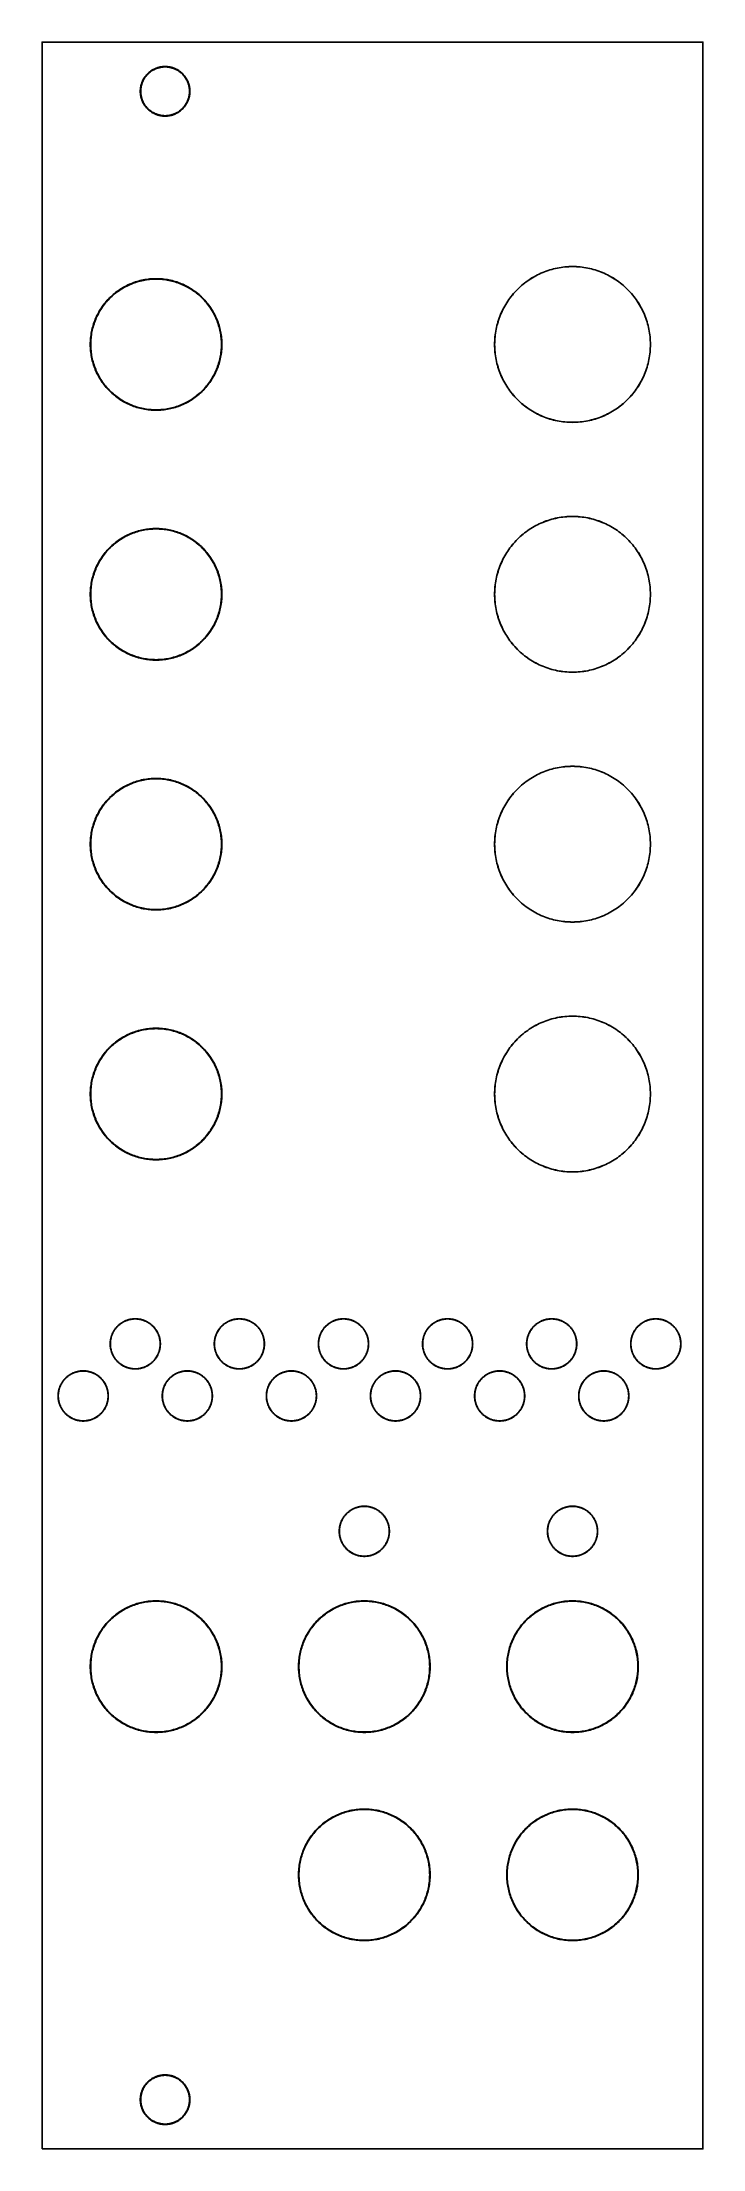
# Model space of a CAD drawing. Extents: x 5 to 45, y 9 to 138.
import ezdxf

# ---------------------------------------------------------------- set-up
doc = ezdxf.new("R2010")
doc.units = 0

msp = doc.modelspace()

# ---------------------------------------------------------------- linework, layer by layer
at = {"color": 34, "true_color": 0x008000}
for points in [[(5.03555, 9.25398, 0), (45.33544, 9.25398, 0), (45.33544, 137.75411, 0), (5.03555, 137.75411, 0), (5.03555, 9.25398, 0)], [(12.51585, 136.26693, 0), (12.47698, 136.26592, 0), (12.43812, 136.26388, 0), (12.39926, 136.26083, 0), (12.36065, 136.25676, 0), (12.32179, 136.25169, 0), (12.31786, 136.25107, 0), (12.28345, 136.2456, 0), (12.28343, 136.2456, 0), (12.27951, 136.24497, 0), (12.24116, 136.23786, 0), (12.20306, 136.22998, 0), (12.16521, 136.22084, 0), (12.12762, 136.21094, 0), (12.09028, 136.20002, 0), (12.0532, 136.18808, 0), (12.01637, 136.17512, 0), (11.98004, 136.16115, 0), (11.94398, 136.14642, 0), (11.90842, 136.13067, 0), (11.87311, 136.11416, 0), (11.83831, 136.09664, 0), (11.83477, 136.09483, 0), (11.80048, 136.07629, 0), (11.7667, 136.05699, 0), (11.73343, 136.03666, 0), (11.70066, 136.01584, 0), (11.6684, 135.99374, 0), (11.63665, 135.97114, 0), (11.60566, 135.94751, 0), (11.57544, 135.92312, 0), (11.54547, 135.89797, 0), (11.51651, 135.87233, 0), (11.48806, 135.84566, 0), (11.46038, 135.81823, 0), (11.45757, 135.81541, 0), (11.43064, 135.78722, 0), (11.40423, 135.75852, 0), (11.37883, 135.72906, 0), (11.35393, 135.69909, 0), (11.33006, 135.66835, 0), (11.30694, 135.63711, 0), (11.28459, 135.60511, 0), (11.26326, 135.57259, 0), (11.24243, 135.53957, 0), (11.22287, 135.50604, 0), (11.20382, 135.47201, 0), (11.18579, 135.43746, 0), (11.18398, 135.43393, 0), (11.16696, 135.39886, 0), (11.15071, 135.36331, 0), (11.13547, 135.32749, 0), (11.12124, 135.29143, 0), (11.10778, 135.25486, 0), (11.09534, 135.21777, 0), (11.08391, 135.18069, 0), (11.07349, 135.1431, 0), (11.06409, 135.1055, 0), (11.05546, 135.0674, 0), (11.04784, 135.02905, 0), (11.04149, 134.9907, 0), (11.04087, 134.98677, 0), (11.03528, 134.94842, 0), (11.03071, 134.90956, 0), (11.02715, 134.87095, 0), (11.02461, 134.83209, 0), (11.02309, 134.79297, 0), (11.02258, 134.75411, 0), (11.02309, 134.71525, 0), (11.02461, 134.67613, 0), (11.02715, 134.63727, 0), (11.03071, 134.59866, 0), (11.03528, 134.5598, 0), (11.04087, 134.52144, 0), (11.04149, 134.51751, 0), (11.04784, 134.47916, 0), (11.05546, 134.44081, 0), (11.06409, 134.40271, 0), (11.07349, 134.36511, 0), (11.08391, 134.32753, 0), (11.09534, 134.29043, 0), (11.10778, 134.25335, 0), (11.12124, 134.21678, 0), (11.13547, 134.18071, 0), (11.15071, 134.1449, 0), (11.16696, 134.10934, 0), (11.18398, 134.07428, 0), (11.18579, 134.07075, 0), (11.20382, 134.0362, 0), (11.22287, 134.00217, 0), (11.24243, 133.96864, 0), (11.26326, 133.93562, 0), (11.28459, 133.90311, 0), (11.30694, 133.8711, 0), (11.33006, 133.83985, 0), (11.35393, 133.80913, 0), (11.37883, 133.77915, 0), (11.40423, 133.74968, 0), (11.43064, 133.72099, 0), (11.45757, 133.6928, 0), (11.46038, 133.68999, 0), (11.48806, 133.66255, 0), (11.51651, 133.63587, 0), (11.54547, 133.61023, 0), (11.57544, 133.58508, 0), (11.60566, 133.5607, 0), (11.63665, 133.53708, 0), (11.6684, 133.51446, 0), (11.70066, 133.49237, 0), (11.73343, 133.47155, 0), (11.7667, 133.45123, 0), (11.80048, 133.43192, 0), (11.83477, 133.41337, 0), (11.83831, 133.41157, 0), (11.87311, 133.39405, 0), (11.90842, 133.37754, 0), (11.94398, 133.36179, 0), (11.98004, 133.34706, 0), (12.01637, 133.33309, 0), (12.0532, 133.32014, 0), (12.09028, 133.3082, 0), (12.12762, 133.29728, 0), (12.16521, 133.28737, 0), (12.20306, 133.27823, 0), (12.24116, 133.27035, 0), (12.27951, 133.26324, 0), (12.31786, 133.25714, 0), (12.32179, 133.25652, 0), (12.36065, 133.25144, 0), (12.39926, 133.24738, 0), (12.43812, 133.24433, 0), (12.47698, 133.2423, 0), (12.51585, 133.24127, 0), (12.55496, 133.24127, 0), (12.59382, 133.2423, 0), (12.63269, 133.24433, 0), (12.67155, 133.24738, 0), (12.71015, 133.25144, 0), (12.74902, 133.25652, 0), (12.75294, 133.25714, 0), (12.7913, 133.26324, 0), (12.82965, 133.27035, 0), (12.86775, 133.27823, 0), (12.9056, 133.28737, 0), (12.94319, 133.29728, 0), (12.98053, 133.3082, 0), (13.01761, 133.32014, 0), (13.05444, 133.33309, 0), (13.09076, 133.34706, 0), (13.12683, 133.36179, 0), (13.16239, 133.37754, 0), (13.1977, 133.39405, 0), (13.23249, 133.41157, 0), (13.23603, 133.41337, 0), (13.27032, 133.43192, 0), (13.30411, 133.45123, 0), (13.33738, 133.47155, 0), (13.37015, 133.49237, 0), (13.4024, 133.51446, 0), (13.43415, 133.53708, 0), (13.46514, 133.5607, 0), (13.49537, 133.58508, 0), (13.52534, 133.61023, 0), (13.5543, 133.63587, 0), (13.58274, 133.66255, 0), (13.61043, 133.68999, 0), (13.61324, 133.6928, 0), (13.64016, 133.72099, 0), (13.66658, 133.74968, 0), (13.69198, 133.77915, 0), (13.71687, 133.80913, 0), (13.74075, 133.83985, 0), (13.76386, 133.8711, 0), (13.78621, 133.90311, 0), (13.80755, 133.93562, 0), (13.82838, 133.96864, 0), (13.84794, 134.00217, 0), (13.86699, 134.0362, 0), (13.88502, 134.07075, 0), (13.88682, 134.07428, 0), (13.90384, 134.10934, 0), (13.9201, 134.1449, 0), (13.93534, 134.18071, 0), (13.94956, 134.21678, 0), (13.96302, 134.25335, 0), (13.97547, 134.29043, 0), (13.9869, 134.32753, 0), (13.99731, 134.36511, 0), (14.00671, 134.40271, 0), (14.01535, 134.44081, 0), (14.02297, 134.47916, 0), (14.02932, 134.51751, 0), (14.02994, 134.52144, 0), (14.03553, 134.5598, 0), (14.0401, 134.59866, 0), (14.04366, 134.63727, 0), (14.0462, 134.67613, 0), (14.04772, 134.71525, 0), (14.04823, 134.75411, 0), (14.04772, 134.79297, 0), (14.0462, 134.83209, 0), (14.04366, 134.87095, 0), (14.0401, 134.90956, 0), (14.03553, 134.94842, 0), (14.02994, 134.98677, 0), (14.02932, 134.9907, 0), (14.02297, 135.02905, 0), (14.01535, 135.0674, 0), (14.00671, 135.1055, 0), (13.99731, 135.1431, 0), (13.9869, 135.18069, 0), (13.97547, 135.21777, 0), (13.96302, 135.25486, 0), (13.94956, 135.29143, 0), (13.93534, 135.32749, 0), (13.9201, 135.36331, 0), (13.90384, 135.39886, 0), (13.88682, 135.43393, 0), (13.88502, 135.43746, 0), (13.86699, 135.47201, 0), (13.84794, 135.50604, 0), (13.82838, 135.53957, 0), (13.80755, 135.57259, 0), (13.78621, 135.60511, 0), (13.76386, 135.63711, 0), (13.74075, 135.66835, 0), (13.71687, 135.69909, 0), (13.69198, 135.72906, 0), (13.66658, 135.75852, 0), (13.64016, 135.78722, 0), (13.61324, 135.81541, 0), (13.61043, 135.81823, 0), (13.58274, 135.84566, 0), (13.5543, 135.87233, 0), (13.52534, 135.89797, 0), (13.49537, 135.92312, 0), (13.46514, 135.94751, 0), (13.43415, 135.97114, 0), (13.4024, 135.99374, 0), (13.37015, 136.01584, 0), (13.33738, 136.03666, 0), (13.30411, 136.05699, 0), (13.27032, 136.07629, 0), (13.23603, 136.09483, 0), (13.23249, 136.09664, 0), (13.1977, 136.11416, 0), (13.16239, 136.13067, 0), (13.12683, 136.14642, 0), (13.09076, 136.16115, 0), (13.05444, 136.17512, 0), (13.01761, 136.18808, 0), (12.98053, 136.20002, 0), (12.94319, 136.21094, 0), (12.9056, 136.22084, 0), (12.86775, 136.22998, 0), (12.82965, 136.23786, 0), (12.7913, 136.24497, 0), (12.78737, 136.2456, 0), (12.78735, 136.2456, 0), (12.75294, 136.25107, 0), (12.74902, 136.25169, 0), (12.71015, 136.25676, 0), (12.67155, 136.26083, 0), (12.63269, 136.26388, 0), (12.59382, 136.26592, 0), (12.55496, 136.26693, 0), (12.51585, 136.26693, 0)], [(12.63269, 133.26973, 0), (12.59382, 133.2677, 0), (12.55496, 133.26668, 0), (12.51585, 133.26668, 0), (12.47698, 133.2677, 0), (12.43812, 133.26973, 0), (12.39926, 133.27278, 0), (12.36065, 133.27684, 0), (12.32179, 133.28192, 0), (12.32177, 133.28192, 0), (12.28736, 133.2874, 0), (12.24901, 133.29451, 0), (12.21091, 133.30238, 0), (12.17306, 133.31153, 0), (12.13547, 133.32143, 0), (12.09813, 133.33236, 0), (12.06105, 133.34429, 0), (12.02422, 133.35725, 0), (11.98789, 133.37122, 0), (11.95183, 133.38595, 0), (11.91627, 133.4017, 0), (11.88096, 133.4182, 0), (11.84925, 133.43418, 0), (11.81541, 133.45247, 0), (11.78163, 133.47178, 0), (11.74836, 133.4921, 0), (11.71559, 133.51292, 0), (11.68333, 133.53502, 0), (11.65158, 133.55762, 0), (11.62059, 133.58125, 0), (11.59037, 133.60563, 0), (11.5604, 133.63077, 0), (11.53144, 133.65643, 0), (11.50299, 133.6831, 0), (11.47768, 133.70819, 0), (11.45119, 133.73592, 0), (11.42478, 133.76462, 0), (11.39938, 133.79409, 0), (11.37448, 133.82406, 0), (11.35061, 133.85479, 0), (11.32749, 133.88603, 0), (11.30514, 133.91803, 0), (11.28381, 133.95055, 0), (11.26298, 133.98356, 0), (11.24342, 134.0171, 0), (11.22437, 134.05113, 0), (11.20751, 134.08345, 0), (11.19112, 134.11719, 0), (11.17487, 134.15275, 0), (11.15963, 134.18856, 0), (11.1454, 134.22462, 0), (11.13194, 134.26121, 0), (11.11949, 134.29829, 0), (11.10806, 134.33537, 0), (11.09765, 134.37297, 0), (11.08825, 134.41056, 0), (11.07962, 134.44865, 0), (11.072, 134.48701, 0), (11.06605, 134.52298, 0), (11.06068, 134.5598, 0), (11.05611, 134.59866, 0), (11.05255, 134.63727, 0), (11.05001, 134.67613, 0), (11.04849, 134.71525, 0), (11.04798, 134.75411, 0), (11.04849, 134.79297, 0), (11.05001, 134.83209, 0), (11.05255, 134.87095, 0), (11.05611, 134.90956, 0), (11.06068, 134.94842, 0), (11.06606, 134.9853, 0), (11.072, 135.0212, 0), (11.07962, 135.05955, 0), (11.08825, 135.09764, 0), (11.09765, 135.13525, 0), (11.10806, 135.17284, 0), (11.11949, 135.20992, 0), (11.13194, 135.247, 0), (11.1454, 135.28358, 0), (11.15963, 135.31965, 0), (11.17487, 135.35546, 0), (11.19112, 135.39102, 0), (11.2075, 135.42476, 0), (11.22437, 135.45707, 0), (11.24342, 135.49112, 0), (11.26298, 135.52464, 0), (11.28381, 135.55766, 0), (11.30514, 135.59018, 0), (11.32749, 135.62217, 0), (11.35061, 135.65342, 0), (11.37448, 135.68416, 0), (11.39938, 135.71413, 0), (11.42478, 135.74359, 0), (11.45119, 135.77229, 0), (11.47767, 135.80002, 0), (11.50299, 135.82511, 0), (11.53144, 135.85178, 0), (11.5604, 135.87743, 0), (11.59037, 135.90258, 0), (11.62059, 135.92696, 0), (11.65158, 135.95059, 0), (11.68333, 135.97318, 0), (11.71559, 135.99529, 0), (11.74836, 136.01612, 0), (11.78163, 136.03644, 0), (11.81541, 136.05573, 0), (11.84952, 136.07417, 0), (11.88096, 136.09001, 0), (11.91627, 136.10651, 0), (11.95183, 136.12226, 0), (11.98789, 136.137, 0), (12.02422, 136.15097, 0), (12.06105, 136.16391, 0), (12.09813, 136.17586, 0), (12.13547, 136.18678, 0), (12.17306, 136.19668, 0), (12.21091, 136.20583, 0), (12.24901, 136.21369, 0), (12.28736, 136.22082, 0), (12.32188, 136.2263, 0), (12.36065, 136.23137, 0), (12.39926, 136.23543, 0), (12.43812, 136.23848, 0), (12.47698, 136.24052, 0), (12.51585, 136.24153, 0), (12.55496, 136.24153, 0), (12.59382, 136.24052, 0), (12.63269, 136.23848, 0), (12.67155, 136.23543, 0), (12.71015, 136.23137, 0), (12.74888, 136.22631, 0), (12.78345, 136.22082, 0), (12.8218, 136.21369, 0), (12.8599, 136.20583, 0), (12.89775, 136.19668, 0), (12.93534, 136.18678, 0), (12.97268, 136.17586, 0), (13.00976, 136.16391, 0), (13.04659, 136.15097, 0), (13.08291, 136.137, 0), (13.11898, 136.12226, 0), (13.15454, 136.10651, 0), (13.18985, 136.09001, 0), (13.22127, 136.07418, 0), (13.25539, 136.05573, 0), (13.28918, 136.03644, 0), (13.32245, 136.01612, 0), (13.35522, 135.99529, 0), (13.38747, 135.97318, 0), (13.41922, 135.95059, 0), (13.45021, 135.92696, 0), (13.48044, 135.90258, 0), (13.51041, 135.87743, 0), (13.53937, 135.85178, 0), (13.56781, 135.82511, 0), (13.59315, 135.8, 0), (13.61961, 135.77229, 0), (13.64603, 135.74359, 0), (13.67143, 135.71413, 0), (13.69632, 135.68416, 0), (13.7202, 135.65342, 0), (13.74331, 135.62217, 0), (13.76566, 135.59018, 0), (13.787, 135.55766, 0), (13.80783, 135.52464, 0), (13.82739, 135.49112, 0), (13.84644, 135.45707, 0), (13.86331, 135.42477, 0), (13.87968, 135.39102, 0), (13.89594, 135.35546, 0), (13.91118, 135.31965, 0), (13.9254, 135.28358, 0), (13.93887, 135.247, 0), (13.95131, 135.20992, 0), (13.96274, 135.17284, 0), (13.97316, 135.13525, 0), (13.98255, 135.09764, 0), (13.99119, 135.05955, 0), (13.99881, 135.0212, 0), (14.00475, 134.9853, 0), (14.01013, 134.94842, 0), (14.0147, 134.90956, 0), (14.01825, 134.87095, 0), (14.02079, 134.83209, 0), (14.02232, 134.79297, 0), (14.02283, 134.75411, 0), (14.02232, 134.71525, 0), (14.02079, 134.67613, 0), (14.01825, 134.63727, 0), (14.0147, 134.59866, 0), (14.01013, 134.5598, 0), (14.00476, 134.52298, 0), (13.99881, 134.48701, 0), (13.99119, 134.44865, 0), (13.98255, 134.41056, 0), (13.97316, 134.37297, 0), (13.96274, 134.33537, 0), (13.95131, 134.29829, 0), (13.93887, 134.26121, 0), (13.9254, 134.22462, 0), (13.91118, 134.18856, 0), (13.89594, 134.15275, 0), (13.87968, 134.11719, 0), (13.8633, 134.08344, 0), (13.84644, 134.05113, 0), (13.82739, 134.0171, 0), (13.80783, 133.98356, 0), (13.787, 133.95055, 0), (13.76566, 133.91803, 0), (13.74331, 133.88603, 0), (13.7202, 133.85479, 0), (13.69632, 133.82406, 0), (13.67143, 133.79409, 0), (13.64603, 133.76462, 0), (13.61961, 133.73592, 0), (13.59314, 133.7082, 0), (13.56781, 133.6831, 0), (13.53937, 133.65643, 0), (13.51041, 133.63077, 0), (13.48044, 133.60563, 0), (13.45021, 133.58125, 0), (13.41922, 133.55762, 0), (13.38747, 133.53502, 0), (13.35522, 133.51292, 0), (13.32245, 133.4921, 0), (13.28918, 133.47178, 0), (13.25539, 133.45247, 0), (13.22154, 133.43417, 0), (13.18985, 133.4182, 0), (13.15454, 133.4017, 0), (13.11898, 133.38595, 0), (13.08291, 133.37122, 0), (13.04659, 133.35725, 0), (13.00976, 133.34429, 0), (12.97268, 133.33236, 0), (12.93534, 133.32143, 0), (12.89775, 133.31153, 0), (12.8599, 133.30238, 0), (12.8218, 133.29451, 0), (12.78345, 133.2874, 0), (12.74903, 133.28192, 0), (12.74902, 133.28192, 0), (12.71015, 133.27684, 0), (12.67155, 133.27278, 0), (12.63269, 133.26973, 0)], [(37.26891, 124.06376, 0), (37.15232, 124.05944, 0), (37.03599, 124.05232, 0), (36.91991, 124.04242, 0), (36.80409, 124.02947, 0), (36.68851, 124.01397, 0), (36.68812, 124.01391, 0), (36.57306, 123.99537, 0), (36.4585, 123.97403, 0), (36.34446, 123.9499, 0), (36.23091, 123.92298, 0), (36.11815, 123.89326, 0), (36.00613, 123.86075, 0), (35.89514, 123.82544, 0), (35.7849, 123.78759, 0), (35.67568, 123.74695, 0), (35.56722, 123.70352, 0), (35.46029, 123.6578, 0), (35.35412, 123.60929, 0), (35.24947, 123.55798, 0), (35.24911, 123.5578, 0), (35.14548, 123.5042, 0), (35.04337, 123.44782, 0), (34.94279, 123.38914, 0), (34.84348, 123.32818, 0), (34.74569, 123.26443, 0), (34.64967, 123.19864, 0), (34.55519, 123.13032, 0), (34.46248, 123.0597, 0), (34.37129, 122.98681, 0), (34.28214, 122.91188, 0), (34.19476, 122.83466, 0), (34.10942, 122.75516, 0), (34.10913, 122.75488, 0), (34.02585, 122.67388, 0), (34.02557, 122.6736, 0), (33.94429, 122.59003, 0), (33.86479, 122.50469, 0), (33.78757, 122.41731, 0), (33.71264, 122.32816, 0), (33.63974, 122.23697, 0), (33.56913, 122.14426, 0), (33.50081, 122.04977, 0), (33.43502, 121.95376, 0), (33.37127, 121.85597, 0), (33.31031, 121.75666, 0), (33.25163, 121.65607, 0), (33.19524, 121.55397, 0), (33.14165, 121.45033, 0), (33.14147, 121.44998, 0), (33.09015, 121.34533, 0), (33.04164, 121.23916, 0), (32.99593, 121.13223, 0), (32.95248, 121.02377, 0), (32.91185, 120.91455, 0), (32.87401, 120.80431, 0), (32.8387, 120.69331, 0), (32.80619, 120.5813, 0), (32.77647, 120.46852, 0), (32.74955, 120.35499, 0), (32.72542, 120.24094, 0), (32.70407, 120.12639, 0), (32.70402, 120.12599, 0), (32.70402, 120.12597, 0), (32.68554, 120.01132, 0), (32.68548, 120.01093, 0), (32.66998, 119.89536, 0), (32.65703, 119.77954, 0), (32.64712, 119.66346, 0), (32.64, 119.54713, 0), (32.63568, 119.43054, 0), (32.63416, 119.31396, 0), (32.63568, 119.19737, 0), (32.64, 119.08078, 0), (32.64712, 118.96445, 0), (32.65703, 118.84837, 0), (32.66998, 118.73255, 0), (32.68548, 118.61698, 0), (32.68554, 118.61659, 0), (32.70407, 118.50152, 0), (32.72542, 118.38697, 0), (32.74955, 118.27292, 0), (32.77647, 118.15939, 0), (32.80619, 118.04661, 0), (32.8387, 117.9346, 0), (32.87401, 117.8236, 0), (32.91185, 117.71336, 0), (32.95248, 117.60414, 0), (32.99593, 117.49568, 0), (33.04164, 117.38875, 0), (33.09015, 117.28258, 0), (33.09033, 117.28222, 0), (33.14147, 117.17793, 0), (33.14165, 117.17758, 0), (33.19524, 117.07394, 0), (33.25163, 116.97184, 0), (33.31031, 116.87125, 0), (33.37127, 116.77194, 0), (33.43502, 116.67415, 0), (33.50081, 116.57814, 0), (33.56913, 116.48365, 0), (33.63974, 116.39094, 0), (33.71264, 116.29975, 0), (33.78757, 116.2106, 0), (33.86479, 116.12322, 0), (33.94429, 116.03788, 0), (34.02557, 115.95431, 0), (34.02585, 115.95403, 0), (34.10942, 115.87275, 0), (34.19476, 115.79325, 0), (34.28214, 115.71603, 0), (34.37129, 115.6411, 0), (34.46248, 115.56821, 0), (34.55519, 115.49759, 0), (34.64967, 115.42927, 0), (34.74569, 115.36348, 0), (34.84348, 115.29973, 0), (34.94279, 115.23877, 0), (35.04337, 115.18009, 0), (35.14548, 115.12371, 0), (35.24911, 115.07011, 0), (35.24947, 115.06993, 0), (35.35412, 115.01862, 0), (35.46029, 114.97011, 0), (35.56722, 114.92439, 0), (35.67568, 114.88096, 0), (35.7849, 114.84032, 0), (35.89514, 114.80247, 0), (36.00613, 114.76716, 0), (36.11815, 114.73465, 0), (36.23091, 114.70493, 0), (36.34446, 114.67801, 0), (36.4585, 114.65388, 0), (36.57306, 114.63254, 0), (36.68812, 114.614, 0), (36.68851, 114.61394, 0), (36.80409, 114.59844, 0), (36.91991, 114.58549, 0), (37.03599, 114.57559, 0), (37.15232, 114.56847, 0), (37.26891, 114.56415, 0), (37.38548, 114.56263, 0), (37.50208, 114.56415, 0), (37.61866, 114.56847, 0), (37.735, 114.57559, 0), (37.85107, 114.58549, 0), (37.9669, 114.59844, 0), (38.08247, 114.61394, 0), (38.08285, 114.614, 0), (38.19792, 114.63254, 0), (38.31248, 114.65388, 0), (38.42651, 114.67801, 0), (38.54005, 114.70493, 0), (38.65283, 114.73465, 0), (38.76485, 114.76716, 0), (38.87585, 114.80247, 0), (38.98608, 114.84032, 0), (39.09531, 114.88096, 0), (39.20376, 114.92439, 0), (39.31069, 114.97011, 0), (39.41687, 115.01862, 0), (39.52152, 115.06993, 0), (39.52187, 115.07011, 0), (39.62515, 115.12353, 0), (39.6255, 115.12371, 0), (39.72761, 115.18009, 0), (39.8282, 115.23877, 0), (39.92751, 115.29973, 0), (40.0253, 115.36348, 0), (40.12131, 115.42927, 0), (40.2158, 115.49759, 0), (40.30851, 115.56821, 0), (40.3997, 115.6411, 0), (40.48885, 115.71603, 0), (40.57623, 115.79325, 0), (40.66156, 115.87275, 0), (40.74514, 115.95403, 0), (40.74542, 115.95431, 0), (40.8267, 116.03788, 0), (40.9062, 116.12322, 0), (40.98341, 116.2106, 0), (41.05834, 116.29975, 0), (41.13124, 116.39094, 0), (41.20185, 116.48365, 0), (41.27018, 116.57814, 0), (41.33597, 116.67415, 0), (41.39972, 116.77194, 0), (41.46068, 116.87125, 0), (41.51935, 116.97184, 0), (41.57574, 117.07394, 0), (41.62934, 117.17758, 0), (41.62952, 117.17793, 0), (41.68063, 117.28222, 0), (41.68081, 117.28258, 0), (41.72934, 117.38875, 0), (41.77506, 117.49568, 0), (41.81848, 117.60414, 0), (41.85913, 117.71336, 0), (41.89698, 117.8236, 0), (41.93228, 117.9346, 0), (41.9648, 118.04661, 0), (41.99451, 118.15939, 0), (42.02144, 118.27292, 0), (42.04557, 118.38697, 0), (42.0669, 118.50152, 0), (42.06697, 118.50192, 0), (42.06697, 118.50194, 0), (42.08545, 118.61659, 0), (42.08551, 118.61698, 0), (42.101, 118.73255, 0), (42.11396, 118.84837, 0), (42.12386, 118.96445, 0), (42.13097, 119.08078, 0), (42.13529, 119.19737, 0), (42.13682, 119.31396, 0), (42.13529, 119.43054, 0), (42.13097, 119.54713, 0), (42.12386, 119.66346, 0), (42.11396, 119.77954, 0), (42.101, 119.89536, 0), (42.08551, 120.01093, 0), (42.08545, 120.01132, 0), (42.06697, 120.12597, 0), (42.06697, 120.12599, 0), (42.0669, 120.12639, 0), (42.04557, 120.24094, 0), (42.02144, 120.35499, 0), (41.99451, 120.46852, 0), (41.9648, 120.5813, 0), (41.93228, 120.69331, 0), (41.89698, 120.80431, 0), (41.85913, 120.91455, 0), (41.81848, 121.02377, 0), (41.77506, 121.13223, 0), (41.72934, 121.23916, 0), (41.68081, 121.34533, 0), (41.62952, 121.44998, 0), (41.62934, 121.45033, 0), (41.57574, 121.55397, 0), (41.51935, 121.65607, 0), (41.46068, 121.75666, 0), (41.39972, 121.85597, 0), (41.33597, 121.95376, 0), (41.27018, 122.04977, 0), (41.20185, 122.14426, 0), (41.13124, 122.23697, 0), (41.05834, 122.32816, 0), (40.98341, 122.41731, 0), (40.9062, 122.50469, 0), (40.8267, 122.59003, 0), (40.74542, 122.6736, 0), (40.74514, 122.67388, 0), (40.66185, 122.75488, 0), (40.66156, 122.75516, 0), (40.57623, 122.83466, 0), (40.48885, 122.91188, 0), (40.3997, 122.98681, 0), (40.30851, 123.0597, 0), (40.2158, 123.13032, 0), (40.12131, 123.19864, 0), (40.0253, 123.26443, 0), (39.92751, 123.32818, 0), (39.8282, 123.38914, 0), (39.72761, 123.44782, 0), (39.6255, 123.5042, 0), (39.52187, 123.5578, 0), (39.52152, 123.55798, 0), (39.41687, 123.60929, 0), (39.31069, 123.6578, 0), (39.20376, 123.70352, 0), (39.09531, 123.74695, 0), (38.98608, 123.78759, 0), (38.87585, 123.82544, 0), (38.76485, 123.86075, 0), (38.65283, 123.89326, 0), (38.54005, 123.92298, 0), (38.42651, 123.9499, 0), (38.31248, 123.97403, 0), (38.19792, 123.99537, 0), (38.08285, 124.01391, 0), (38.08247, 124.01397, 0), (37.9669, 124.02947, 0), (37.85107, 124.04242, 0), (37.735, 124.05232, 0), (37.61866, 124.05944, 0), (37.50208, 124.06376, 0), (37.38548, 124.06528, 0), (37.26891, 124.06376, 0)], [(37.61866, 114.57101, 0), (37.50208, 114.56669, 0), (37.38548, 114.56517, 0), (37.26891, 114.56669, 0), (37.15232, 114.57101, 0), (37.03599, 114.57813, 0), (36.91991, 114.58803, 0), (36.80409, 114.60099, 0), (36.68867, 114.61646, 0), (36.57385, 114.63496, 0), (36.45929, 114.65629, 0), (36.34525, 114.68042, 0), (36.23171, 114.70735, 0), (36.11893, 114.73707, 0), (36.00692, 114.76958, 0), (35.89591, 114.80488, 0), (35.78569, 114.84273, 0), (35.67647, 114.88337, 0), (35.56801, 114.9268, 0), (35.46107, 114.97252, 0), (35.3549, 115.02104, 0), (35.25048, 115.07224, 0), (35.14698, 115.12576, 0), (35.04487, 115.18215, 0), (34.94428, 115.24082, 0), (34.84497, 115.30178, 0), (34.74718, 115.36554, 0), (34.65117, 115.43132, 0), (34.55668, 115.49965, 0), (34.46397, 115.57026, 0), (34.37278, 115.64316, 0), (34.28363, 115.71809, 0), (34.19625, 115.7953, 0), (34.1109, 115.87481, 0), (34.02748, 115.95595, 0), (33.94634, 116.03937, 0), (33.86684, 116.12472, 0), (33.78963, 116.21209, 0), (33.7147, 116.30125, 0), (33.6418, 116.39243, 0), (33.57119, 116.48514, 0), (33.50286, 116.57963, 0), (33.43707, 116.67564, 0), (33.37332, 116.77343, 0), (33.31236, 116.87275, 0), (33.25369, 116.97333, 0), (33.1973, 117.07544, 0), (33.14388, 117.17872, 0), (33.09258, 117.28336, 0), (33.04406, 117.38954, 0), (32.99834, 117.49647, 0), (32.95491, 117.60493, 0), (32.91427, 117.71415, 0), (32.87642, 117.82438, 0), (32.84111, 117.93538, 0), (32.8086, 118.0474, 0), (32.77888, 118.16017, 0), (32.75195, 118.27371, 0), (32.7279, 118.38736, 0), (32.72782, 118.38776, 0), (32.7065, 118.50231, 0), (32.68802, 118.61696, 0), (32.68802, 118.61698, 0), (32.67252, 118.73255, 0), (32.65957, 118.84837, 0), (32.64965, 118.96445, 0), (32.64255, 119.08078, 0), (32.63823, 119.19737, 0), (32.63671, 119.31396, 0), (32.63823, 119.43054, 0), (32.64255, 119.54713, 0), (32.64965, 119.66346, 0), (32.65957, 119.77954, 0), (32.67252, 119.89536, 0), (32.68802, 120.01093, 0), (32.68802, 120.01095, 0), (32.7065, 120.1256, 0), (32.72782, 120.24015, 0), (32.75195, 120.3542, 0), (32.77888, 120.46774, 0), (32.8086, 120.58051, 0), (32.84111, 120.69253, 0), (32.87642, 120.80353, 0), (32.91427, 120.91376, 0), (32.95491, 121.02298, 0), (32.99834, 121.13144, 0), (33.04406, 121.23837, 0), (33.09258, 121.34455, 0), (33.14386, 121.44915, 0), (33.1973, 121.55247, 0), (33.25369, 121.65458, 0), (33.31236, 121.75516, 0), (33.37332, 121.85448, 0), (33.43707, 121.95227, 0), (33.50286, 122.04828, 0), (33.57119, 122.14277, 0), (33.6418, 122.23548, 0), (33.7147, 122.32666, 0), (33.78963, 122.41582, 0), (33.86684, 122.50319, 0), (33.94634, 122.58854, 0), (34.02748, 122.67196, 0), (34.1109, 122.7531, 0), (34.19625, 122.83261, 0), (34.28363, 122.90982, 0), (34.37278, 122.98475, 0), (34.46397, 123.05765, 0), (34.55668, 123.12826, 0), (34.65117, 123.19659, 0), (34.74718, 123.26237, 0), (34.84497, 123.32613, 0), (34.94428, 123.38709, 0), (35.04487, 123.44576, 0), (35.14698, 123.50215, 0), (35.25048, 123.55567, 0), (35.3549, 123.60687, 0), (35.46107, 123.65539, 0), (35.56801, 123.70111, 0), (35.67647, 123.74454, 0), (35.78569, 123.78518, 0), (35.89591, 123.82303, 0), (36.00692, 123.85833, 0), (36.11893, 123.89084, 0), (36.23171, 123.92056, 0), (36.34525, 123.94749, 0), (36.45929, 123.97162, 0), (36.57385, 123.99295, 0), (36.68867, 124.01145, 0), (36.80409, 124.02693, 0), (36.91991, 124.03988, 0), (37.03599, 124.04978, 0), (37.15232, 124.0569, 0), (37.26891, 124.06122, 0), (37.38548, 124.06274, 0), (37.50208, 124.06122, 0), (37.61866, 124.0569, 0), (37.735, 124.04978, 0), (37.85107, 124.03988, 0), (37.9669, 124.02693, 0), (38.08236, 124.01144, 0), (38.19713, 123.99295, 0), (38.31169, 123.97162, 0), (38.42573, 123.94749, 0), (38.53928, 123.92056, 0), (38.65205, 123.89084, 0), (38.76406, 123.85833, 0), (38.87506, 123.82303, 0), (38.9853, 123.78518, 0), (39.09452, 123.74454, 0), (39.20297, 123.70111, 0), (39.30991, 123.65539, 0), (39.41608, 123.60687, 0), (39.52073, 123.55556, 0), (39.62401, 123.50215, 0), (39.72612, 123.44576, 0), (39.8267, 123.38709, 0), (39.92602, 123.32613, 0), (40.0238, 123.26237, 0), (40.11981, 123.19659, 0), (40.2143, 123.12826, 0), (40.30702, 123.05765, 0), (40.3982, 122.98475, 0), (40.48736, 122.90982, 0), (40.57473, 122.83261, 0), (40.66008, 122.7531, 0), (40.7435, 122.67196, 0), (40.82464, 122.58854, 0), (40.90414, 122.50319, 0), (40.98136, 122.41582, 0), (41.05628, 122.32666, 0), (41.12919, 122.23548, 0), (41.1998, 122.14277, 0), (41.26813, 122.04828, 0), (41.33391, 121.95227, 0), (41.39767, 121.85448, 0), (41.45863, 121.75516, 0), (41.5173, 121.65458, 0), (41.57369, 121.55247, 0), (41.62712, 121.44915, 0), (41.67841, 121.34455, 0), (41.72692, 121.23837, 0), (41.77264, 121.13144, 0), (41.81608, 121.02298, 0), (41.85672, 120.91376, 0), (41.89456, 120.80353, 0), (41.92987, 120.69253, 0), (41.96238, 120.58051, 0), (41.9921, 120.46774, 0), (42.01902, 120.3542, 0), (42.04315, 120.24015, 0), (42.06449, 120.1256, 0), (42.08298, 120.01083, 0), (42.09846, 119.89536, 0), (42.11142, 119.77954, 0), (42.12132, 119.66346, 0), (42.12844, 119.54713, 0), (42.13275, 119.43054, 0), (42.13428, 119.31396, 0), (42.13275, 119.19737, 0), (42.12844, 119.08078, 0), (42.12132, 118.96445, 0), (42.11142, 118.84837, 0), (42.09846, 118.73255, 0), (42.08297, 118.61698, 0), (42.08297, 118.61696, 0), (42.06449, 118.50231, 0), (42.04315, 118.38776, 0), (42.01902, 118.27371, 0), (41.9921, 118.16017, 0), (41.96238, 118.0474, 0), (41.92987, 117.93538, 0), (41.89456, 117.82438, 0), (41.85672, 117.71415, 0), (41.81608, 117.60493, 0), (41.77264, 117.49647, 0), (41.72692, 117.38954, 0), (41.67841, 117.28336, 0), (41.6271, 117.17872, 0), (41.57369, 117.07544, 0), (41.5173, 116.97333, 0), (41.45863, 116.87275, 0), (41.39767, 116.77343, 0), (41.33391, 116.67564, 0), (41.26813, 116.57963, 0), (41.1998, 116.48514, 0), (41.12919, 116.39243, 0), (41.05628, 116.30125, 0), (40.98136, 116.21209, 0), (40.90414, 116.12472, 0), (40.82464, 116.03937, 0), (40.7435, 115.95595, 0), (40.66008, 115.87481, 0), (40.57473, 115.7953, 0), (40.48736, 115.71809, 0), (40.3982, 115.64316, 0), (40.30702, 115.57026, 0), (40.2143, 115.49965, 0), (40.11981, 115.43132, 0), (40.0238, 115.36554, 0), (39.92602, 115.30178, 0), (39.8267, 115.24082, 0), (39.72612, 115.18215, 0), (39.62401, 115.12576, 0), (39.52069, 115.07233, 0), (39.41608, 115.02104, 0), (39.30991, 114.97252, 0), (39.20297, 114.9268, 0), (39.09452, 114.88337, 0), (38.9853, 114.84273, 0), (38.87506, 114.80488, 0), (38.76406, 114.76958, 0), (38.65205, 114.73707, 0), (38.53928, 114.70735, 0), (38.42573, 114.68042, 0), (38.31169, 114.65629, 0), (38.19713, 114.63496, 0), (38.08236, 114.61647, 0), (37.9669, 114.60099, 0), (37.85107, 114.58803, 0), (37.735, 114.57813, 0), (37.61866, 114.57101, 0)], [(11.88745, 123.32538, 0), (11.78915, 123.32182, 0), (11.69136, 123.31572, 0), (11.59332, 123.30734, 0), (11.49578, 123.29667, 0), (11.3985, 123.28347, 0), (11.39457, 123.28285, 0), (11.2978, 123.2671, 0), (11.20128, 123.24906, 0), (11.10527, 123.22874, 0), (11.00976, 123.20614, 0), (10.91477, 123.18125, 0), (10.82053, 123.15381, 0), (10.72681, 123.1241, 0), (10.6341, 123.09209, 0), (10.5419, 123.05806, 0), (10.45096, 123.02148, 0), (10.36054, 122.98287, 0), (10.27139, 122.94198, 0), (10.18324, 122.8988, 0), (10.17971, 122.89699, 0), (10.09233, 122.85178, 0), (10.00648, 122.80454, 0), (9.92164, 122.75526, 0), (9.83808, 122.7037, 0), (9.75578, 122.65011, 0), (9.67475, 122.59448, 0), (9.59525, 122.53708, 0), (9.51702, 122.47764, 0), (9.44056, 122.41617, 0), (9.36538, 122.35318, 0), (9.29172, 122.2879, 0), (9.21984, 122.2211, 0), (9.14948, 122.15277, 0), (9.14667, 122.14996, 0), (9.07835, 122.07961, 0), (9.01155, 122.00772, 0), (8.94627, 121.93406, 0), (8.88327, 121.85888, 0), (8.8218, 121.78243, 0), (8.76237, 121.70419, 0), (8.70497, 121.62469, 0), (8.64934, 121.54367, 0), (8.59575, 121.46137, 0), (8.54419, 121.3778, 0), (8.49491, 121.29297, 0), (8.44767, 121.20712, 0), (8.40245, 121.11974, 0), (8.40065, 121.1162, 0), (8.35746, 121.02806, 0), (8.31658, 120.93891, 0), (8.27797, 120.84848, 0), (8.24139, 120.75755, 0), (8.20736, 120.66535, 0), (8.17535, 120.57264, 0), (8.14563, 120.47891, 0), (8.1182, 120.38468, 0), (8.09331, 120.28968, 0), (8.0707, 120.19418, 0), (8.05038, 120.09817, 0), (8.03234, 120.00165, 0), (8.0166, 119.90487, 0), (8.01598, 119.90095, 0), (8.00277, 119.80367, 0), (7.9921, 119.70613, 0), (7.98372, 119.60809, 0), (7.97763, 119.5103, 0), (7.97407, 119.412, 0), (7.9728, 119.31396, 0), (7.97407, 119.21591, 0), (7.97763, 119.11761, 0), (7.98372, 119.01982, 0), (7.9921, 118.92178, 0), (8.00277, 118.82424, 0), (8.01598, 118.72696, 0), (8.0166, 118.72304, 0), (8.03234, 118.62626, 0), (8.05038, 118.52974, 0), (8.0707, 118.43373, 0), (8.09331, 118.33823, 0), (8.1182, 118.24323, 0), (8.14563, 118.149, 0), (8.17535, 118.05527, 0), (8.20736, 117.96256, 0), (8.24139, 117.87036, 0), (8.27797, 117.77943, 0), (8.31658, 117.689, 0), (8.35746, 117.59985, 0), (8.40065, 117.51171, 0), (8.40245, 117.50817, 0), (8.44767, 117.42079, 0), (8.49491, 117.33494, 0), (8.54419, 117.25011, 0), (8.59575, 117.16654, 0), (8.64934, 117.08424, 0), (8.70497, 117.00322, 0), (8.76237, 116.92372, 0), (8.8218, 116.84548, 0), (8.88327, 116.76903, 0), (8.94627, 116.69385, 0), (9.01155, 116.62019, 0), (9.07835, 116.5483, 0), (9.14667, 116.47795, 0), (9.14948, 116.47514, 0), (9.21984, 116.40681, 0), (9.29172, 116.34001, 0), (9.36538, 116.27473, 0), (9.44056, 116.21174, 0), (9.51702, 116.15027, 0), (9.59525, 116.09083, 0), (9.67475, 116.03343, 0), (9.75578, 115.9778, 0), (9.83808, 115.92421, 0), (9.92164, 115.87265, 0), (10.00648, 115.82337, 0), (10.09233, 115.77613, 0), (10.17971, 115.73092, 0), (10.18324, 115.72911, 0), (10.27139, 115.68593, 0), (10.36054, 115.64504, 0), (10.45096, 115.60643, 0), (10.5419, 115.56985, 0), (10.6341, 115.53582, 0), (10.72681, 115.50381, 0), (10.82053, 115.4741, 0), (10.91477, 115.44666, 0), (11.00976, 115.42177, 0), (11.10527, 115.39917, 0), (11.20128, 115.37885, 0), (11.2978, 115.36081, 0), (11.39457, 115.34506, 0), (11.3985, 115.34444, 0), (11.49578, 115.33124, 0), (11.59332, 115.32057, 0), (11.69136, 115.31219, 0), (11.78915, 115.30609, 0), (11.88745, 115.30253, 0), (11.98549, 115.30126, 0), (12.08354, 115.30253, 0), (12.18184, 115.30609, 0), (12.27963, 115.31219, 0), (12.37767, 115.32057, 0), (12.4752, 115.33124, 0), (12.57249, 115.34444, 0), (12.57641, 115.34506, 0), (12.67319, 115.36081, 0), (12.76971, 115.37885, 0), (12.86572, 115.39917, 0), (12.96122, 115.42177, 0), (13.05622, 115.44666, 0), (13.15045, 115.4741, 0), (13.24418, 115.50381, 0), (13.33689, 115.53582, 0), (13.42909, 115.56985, 0), (13.52002, 115.60643, 0), (13.61045, 115.64504, 0), (13.6996, 115.68593, 0), (13.78774, 115.72911, 0), (13.79128, 115.73092, 0), (13.87865, 115.77613, 0), (13.96451, 115.82337, 0), (14.04934, 115.87265, 0), (14.13291, 115.92421, 0), (14.2152, 115.9778, 0), (14.29623, 116.03343, 0), (14.37573, 116.09083, 0), (14.45396, 116.15027, 0), (14.53042, 116.21174, 0), (14.6056, 116.27473, 0), (14.67926, 116.34001, 0), (14.75114, 116.40681, 0), (14.8215, 116.47514, 0), (14.82431, 116.47795, 0), (14.89264, 116.5483, 0), (14.95944, 116.62019, 0), (15.02472, 116.69385, 0), (15.08771, 116.76903, 0), (15.14918, 116.84548, 0), (15.20861, 116.92372, 0), (15.26602, 117.00322, 0), (15.32164, 117.08424, 0), (15.37524, 117.16654, 0), (15.4268, 117.25011, 0), (15.47608, 117.33494, 0), (15.52332, 117.42079, 0), (15.56853, 117.50817, 0), (15.57034, 117.51171, 0), (15.61352, 117.59985, 0), (15.65441, 117.689, 0), (15.69302, 117.77943, 0), (15.72959, 117.87036, 0), (15.76363, 117.96256, 0), (15.79563, 118.05527, 0), (15.82535, 118.149, 0), (15.85278, 118.24323, 0), (15.87768, 118.33823, 0), (15.90028, 118.43373, 0), (15.9206, 118.52974, 0), (15.93864, 118.62626, 0), (15.95438, 118.72304, 0), (15.95501, 118.72696, 0), (15.96821, 118.82424, 0), (15.97888, 118.92178, 0), (15.98726, 119.01982, 0), (15.99336, 119.11761, 0), (15.99692, 119.21591, 0), (15.99819, 119.31396, 0), (15.99692, 119.412, 0), (15.99336, 119.5103, 0), (15.98726, 119.60809, 0), (15.97888, 119.70613, 0), (15.96821, 119.80367, 0), (15.95501, 119.90095, 0), (15.95438, 119.90487, 0), (15.93864, 120.00165, 0), (15.9206, 120.09817, 0), (15.90028, 120.19418, 0), (15.87768, 120.28968, 0), (15.85278, 120.38468, 0), (15.82535, 120.47891, 0), (15.79563, 120.57264, 0), (15.76363, 120.66535, 0), (15.72959, 120.75755, 0), (15.69302, 120.84848, 0), (15.65441, 120.93891, 0), (15.61352, 121.02806, 0), (15.57034, 121.1162, 0), (15.56853, 121.11974, 0), (15.52332, 121.20712, 0), (15.47608, 121.29297, 0), (15.4268, 121.3778, 0), (15.37524, 121.46137, 0), (15.32164, 121.54367, 0), (15.26602, 121.62469, 0), (15.20861, 121.70419, 0), (15.14918, 121.78243, 0), (15.08771, 121.85888, 0), (15.02472, 121.93406, 0), (14.95944, 122.00772, 0), (14.89264, 122.07961, 0), (14.82431, 122.14996, 0), (14.8215, 122.15277, 0), (14.75114, 122.2211, 0), (14.67926, 122.2879, 0), (14.6056, 122.35318, 0), (14.53042, 122.41617, 0), (14.45396, 122.47764, 0), (14.37573, 122.53708, 0), (14.29623, 122.59448, 0), (14.2152, 122.65011, 0), (14.13291, 122.7037, 0), (14.04934, 122.75526, 0), (13.96451, 122.80454, 0), (13.87865, 122.85178, 0), (13.79128, 122.89699, 0), (13.78774, 122.8988, 0), (13.6996, 122.94198, 0), (13.61045, 122.98287, 0), (13.52002, 123.02148, 0), (13.42909, 123.05806, 0), (13.33689, 123.09209, 0), (13.24418, 123.1241, 0), (13.15045, 123.15381, 0), (13.05622, 123.18125, 0), (12.96122, 123.20614, 0), (12.86572, 123.22874, 0), (12.76971, 123.24906, 0), (12.67319, 123.2671, 0), (12.57641, 123.28285, 0), (12.57249, 123.28347, 0), (12.4752, 123.29667, 0), (12.37767, 123.30734, 0), (12.27963, 123.31572, 0), (12.18184, 123.32182, 0), (12.08354, 123.32538, 0), (11.98549, 123.32665, 0), (11.88745, 123.32538, 0)], [(12.18184, 115.33149, 0), (12.08354, 115.32793, 0), (11.98549, 115.32666, 0), (11.88745, 115.32793, 0), (11.78915, 115.33149, 0), (11.69136, 115.33759, 0), (11.59332, 115.34597, 0), (11.49578, 115.35664, 0), (11.39917, 115.36975, 0), (11.30565, 115.38497, 0), (11.20913, 115.403, 0), (11.11312, 115.42332, 0), (11.01761, 115.44593, 0), (10.92262, 115.47082, 0), (10.82838, 115.49825, 0), (10.73466, 115.52797, 0), (10.64195, 115.55998, 0), (10.54975, 115.59401, 0), (10.45881, 115.63059, 0), (10.36839, 115.6692, 0), (10.27924, 115.71009, 0), (10.19225, 115.75271, 0), (10.10726, 115.79668, 0), (10.02141, 115.84392, 0), (9.93657, 115.8932, 0), (9.853, 115.94476, 0), (9.7707, 115.99835, 0), (9.68969, 116.05398, 0), (9.61018, 116.11138, 0), (9.53195, 116.17082, 0), (9.4555, 116.23229, 0), (9.38031, 116.29528, 0), (9.30665, 116.36056, 0), (9.23476, 116.42736, 0), (9.16584, 116.4943, 0), (9.0989, 116.56323, 0), (9.0321, 116.63512, 0), (8.96682, 116.70878, 0), (8.90382, 116.78396, 0), (8.84235, 116.86041, 0), (8.78292, 116.93865, 0), (8.72552, 117.01815, 0), (8.66989, 117.09917, 0), (8.6163, 117.18147, 0), (8.56474, 117.26504, 0), (8.51545, 117.34987, 0), (8.46822, 117.43572, 0), (8.42442, 117.52036, 0), (8.38163, 117.6077, 0), (8.34073, 117.69685, 0), (8.30213, 117.78728, 0), (8.26554, 117.87821, 0), (8.23151, 117.97041, 0), (8.19951, 118.06312, 0), (8.16979, 118.15685, 0), (8.14236, 118.25108, 0), (8.11747, 118.34608, 0), (8.09486, 118.44158, 0), (8.07454, 118.53759, 0), (8.0565, 118.63411, 0), (8.04128, 118.72768, 0), (8.02816, 118.82424, 0), (8.01751, 118.92178, 0), (8.00911, 119.01982, 0), (8.00303, 119.11761, 0), (7.99947, 119.21591, 0), (7.9982, 119.31396, 0), (7.99947, 119.412, 0), (8.00303, 119.5103, 0), (8.00911, 119.60809, 0), (8.01751, 119.70613, 0), (8.02816, 119.80367, 0), (8.04128, 119.90023, 0), (8.0565, 119.9938, 0), (8.07454, 120.09032, 0), (8.09486, 120.18633, 0), (8.11747, 120.28183, 0), (8.14236, 120.37683, 0), (8.16979, 120.47106, 0), (8.19951, 120.56479, 0), (8.23151, 120.6575, 0), (8.26554, 120.7497, 0), (8.30213, 120.84063, 0), (8.34073, 120.93106, 0), (8.38163, 121.02021, 0), (8.42442, 121.10755, 0), (8.46822, 121.19219, 0), (8.51545, 121.27804, 0), (8.56474, 121.36287, 0), (8.6163, 121.44644, 0), (8.66989, 121.52874, 0), (8.72552, 121.60976, 0), (8.78292, 121.68926, 0), (8.84235, 121.7675, 0), (8.90382, 121.84395, 0), (8.96682, 121.91913, 0), (9.0321, 121.99279, 0), (9.0989, 122.06468, 0), (9.16584, 122.13361, 0), (9.23476, 122.20055, 0), (9.30665, 122.26735, 0), (9.38031, 122.33263, 0), (9.4555, 122.39562, 0), (9.53195, 122.45709, 0), (9.61018, 122.51653, 0), (9.68969, 122.57393, 0), (9.7707, 122.62956, 0), (9.853, 122.68315, 0), (9.93657, 122.73471, 0), (10.02141, 122.78399, 0), (10.10726, 122.83123, 0), (10.19225, 122.8752, 0), (10.27924, 122.91782, 0), (10.36839, 122.95871, 0), (10.45881, 122.99732, 0), (10.54975, 123.0339, 0), (10.64195, 123.06793, 0), (10.73466, 123.09994, 0), (10.82838, 123.12966, 0), (10.92262, 123.15709, 0), (11.01761, 123.18198, 0), (11.11312, 123.20459, 0), (11.20913, 123.22491, 0), (11.30565, 123.24294, 0), (11.39917, 123.25816, 0), (11.49578, 123.27127, 0), (11.59332, 123.28194, 0), (11.69136, 123.29033, 0), (11.78915, 123.29642, 0), (11.88745, 123.29998, 0), (11.98549, 123.30125, 0), (12.08354, 123.29998, 0), (12.18184, 123.29642, 0), (12.27963, 123.29033, 0), (12.37767, 123.28194, 0), (12.4752, 123.27127, 0), (12.57177, 123.25817, 0), (12.66534, 123.24294, 0), (12.76186, 123.22491, 0), (12.85787, 123.20459, 0), (12.95337, 123.18198, 0), (13.04837, 123.15709, 0), (13.1426, 123.12966, 0), (13.23633, 123.09994, 0), (13.32904, 123.06793, 0), (13.42124, 123.0339, 0), (13.51217, 122.99732, 0), (13.6026, 122.95871, 0), (13.69175, 122.91782, 0), (13.77874, 122.87521, 0), (13.86372, 122.83123, 0), (13.94958, 122.78399, 0), (14.03441, 122.73471, 0), (14.11798, 122.68315, 0), (14.20027, 122.62956, 0), (14.2813, 122.57393, 0), (14.3608, 122.51653, 0), (14.43903, 122.45709, 0), (14.51549, 122.39562, 0), (14.59067, 122.33263, 0), (14.66433, 122.26735, 0), (14.73621, 122.20055, 0), (14.80515, 122.1336, 0), (14.87209, 122.06468, 0), (14.93889, 121.99279, 0), (15.00417, 121.91913, 0), (15.06716, 121.84395, 0), (15.12863, 121.7675, 0), (15.18806, 121.68926, 0), (15.24547, 121.60976, 0), (15.30109, 121.52874, 0), (15.35469, 121.44644, 0), (15.40625, 121.36287, 0), (15.45553, 121.27804, 0), (15.50277, 121.19219, 0), (15.54674, 121.1072, 0), (15.58936, 121.02021, 0), (15.63025, 120.93106, 0), (15.66886, 120.84063, 0), (15.70544, 120.7497, 0), (15.73947, 120.6575, 0), (15.77148, 120.56479, 0), (15.80119, 120.47106, 0), (15.82863, 120.37683, 0), (15.85352, 120.28183, 0), (15.87612, 120.18633, 0), (15.89644, 120.09032, 0), (15.91448, 119.9938, 0), (15.92971, 119.90023, 0), (15.94281, 119.80367, 0), (15.95348, 119.70613, 0), (15.96186, 119.60809, 0), (15.96796, 119.5103, 0), (15.97151, 119.412, 0), (15.97278, 119.31396, 0), (15.97151, 119.21591, 0), (15.96796, 119.11761, 0), (15.96186, 119.01982, 0), (15.95348, 118.92178, 0), (15.94281, 118.82424, 0), (15.92971, 118.72768, 0), (15.91448, 118.63411, 0), (15.89644, 118.53759, 0), (15.87612, 118.44158, 0), (15.85352, 118.34608, 0), (15.82863, 118.25108, 0), (15.80119, 118.15685, 0), (15.77148, 118.06312, 0), (15.73947, 117.97041, 0), (15.70544, 117.87821, 0), (15.66886, 117.78728, 0), (15.63025, 117.69685, 0), (15.58936, 117.6077, 0), (15.54674, 117.52071, 0), (15.50277, 117.43572, 0), (15.45553, 117.34987, 0), (15.40625, 117.26504, 0), (15.35469, 117.18147, 0), (15.30109, 117.09917, 0), (15.24547, 117.01815, 0), (15.18806, 116.93865, 0), (15.12863, 116.86041, 0), (15.06716, 116.78396, 0), (15.00417, 116.70878, 0), (14.93889, 116.63512, 0), (14.87209, 116.56323, 0), (14.80515, 116.49431, 0), (14.73621, 116.42736, 0), (14.66433, 116.36056, 0), (14.59067, 116.29528, 0), (14.51549, 116.23229, 0), (14.43903, 116.17082, 0), (14.3608, 116.11138, 0), (14.2813, 116.05398, 0), (14.20027, 115.99835, 0), (14.11798, 115.94476, 0), (14.03441, 115.8932, 0), (13.94958, 115.84392, 0), (13.86372, 115.79668, 0), (13.77874, 115.7527, 0), (13.69175, 115.71009, 0), (13.6026, 115.6692, 0), (13.51217, 115.63059, 0), (13.42124, 115.59401, 0), (13.32904, 115.55998, 0), (13.23633, 115.52797, 0), (13.1426, 115.49825, 0), (13.04837, 115.47082, 0), (12.95337, 115.44593, 0), (12.85787, 115.42332, 0), (12.76186, 115.403, 0), (12.66534, 115.38497, 0), (12.57177, 115.36974, 0), (12.4752, 115.35664, 0), (12.37767, 115.34597, 0), (12.27963, 115.33759, 0), (12.18184, 115.33149, 0)], [(11.88745, 108.08538, 0), (11.78915, 108.08182, 0), (11.69136, 108.07573, 0), (11.59332, 108.06734, 0), (11.49578, 108.05668, 0), (11.3985, 108.04347, 0), (11.39457, 108.04285, 0), (11.2978, 108.0271, 0), (11.20128, 108.00906, 0), (11.10527, 107.98874, 0), (11.00976, 107.96614, 0), (10.91477, 107.94125, 0), (10.82053, 107.91381, 0), (10.72681, 107.8841, 0), (10.6341, 107.85209, 0), (10.5419, 107.81806, 0), (10.45096, 107.78148, 0), (10.36054, 107.74287, 0), (10.27139, 107.70198, 0), (10.18324, 107.6588, 0), (10.17971, 107.65699, 0), (10.09233, 107.61178, 0), (10.00648, 107.56454, 0), (9.92164, 107.51526, 0), (9.83808, 107.4637, 0), (9.75578, 107.41011, 0), (9.67475, 107.35448, 0), (9.59525, 107.29708, 0), (9.51702, 107.23764, 0), (9.44056, 107.17617, 0), (9.36538, 107.11318, 0), (9.29172, 107.0479, 0), (9.21984, 106.9811, 0), (9.14948, 106.91277, 0), (9.14667, 106.90996, 0), (9.07835, 106.83961, 0), (9.01155, 106.76772, 0), (8.94627, 106.69406, 0), (8.88327, 106.61888, 0), (8.8218, 106.54243, 0), (8.76237, 106.46419, 0), (8.70497, 106.38469, 0), (8.64934, 106.30367, 0), (8.59575, 106.22137, 0), (8.54419, 106.1378, 0), (8.49491, 106.05297, 0), (8.44767, 105.96712, 0), (8.40245, 105.87974, 0), (8.40065, 105.8762, 0), (8.35746, 105.78806, 0), (8.31658, 105.69891, 0), (8.27797, 105.60848, 0), (8.24139, 105.51755, 0), (8.20736, 105.42535, 0), (8.17535, 105.33264, 0), (8.14563, 105.23891, 0), (8.1182, 105.14468, 0), (8.09331, 105.04968, 0), (8.0707, 104.95418, 0), (8.05038, 104.85817, 0), (8.03234, 104.76165, 0), (8.0166, 104.66487, 0), (8.01598, 104.66095, 0), (8.00277, 104.56367, 0), (7.9921, 104.46613, 0), (7.98372, 104.36809, 0), (7.97763, 104.2703, 0), (7.97407, 104.172, 0), (7.9728, 104.07396, 0), (7.97407, 103.97591, 0), (7.97763, 103.87761, 0), (7.98372, 103.77982, 0), (7.9921, 103.68178, 0), (8.00277, 103.58424, 0), (8.01598, 103.48696, 0), (8.0166, 103.48304, 0), (8.03234, 103.38626, 0), (8.05038, 103.28974, 0), (8.0707, 103.19373, 0), (8.09331, 103.09823, 0), (8.1182, 103.00323, 0), (8.14563, 102.909, 0), (8.17535, 102.81527, 0), (8.20736, 102.72256, 0), (8.24139, 102.63036, 0), (8.27797, 102.53943, 0), (8.31658, 102.449, 0), (8.35746, 102.35985, 0), (8.40065, 102.27171, 0), (8.40245, 102.26817, 0), (8.44767, 102.18079, 0), (8.49491, 102.09494, 0), (8.54419, 102.01011, 0), (8.59575, 101.92654, 0), (8.64934, 101.84424, 0), (8.70497, 101.76322, 0), (8.76237, 101.68372, 0), (8.8218, 101.60548, 0), (8.88327, 101.52903, 0), (8.94627, 101.45385, 0), (9.01155, 101.38019, 0), (9.07835, 101.3083, 0), (9.14667, 101.23795, 0), (9.14948, 101.23514, 0), (9.21984, 101.16681, 0), (9.29172, 101.10001, 0), (9.36538, 101.03473, 0), (9.44056, 100.97174, 0), (9.51702, 100.91027, 0), (9.59525, 100.85083, 0), (9.67475, 100.79343, 0), (9.75578, 100.7378, 0), (9.83808, 100.68421, 0), (9.92164, 100.63265, 0), (10.00648, 100.58337, 0), (10.09233, 100.53613, 0), (10.17971, 100.49092, 0), (10.18324, 100.48911, 0), (10.27139, 100.44593, 0), (10.36054, 100.40504, 0), (10.45096, 100.36643, 0), (10.5419, 100.32985, 0), (10.6341, 100.29582, 0), (10.72681, 100.26381, 0), (10.82053, 100.2341, 0), (10.91477, 100.20666, 0), (11.00976, 100.18177, 0), (11.10527, 100.15917, 0), (11.20128, 100.13885, 0), (11.2978, 100.12081, 0), (11.39457, 100.10506, 0), (11.3985, 100.10444, 0), (11.49578, 100.09124, 0), (11.59332, 100.08057, 0), (11.69136, 100.07219, 0), (11.78915, 100.06609, 0), (11.88745, 100.06253, 0), (11.98549, 100.06126, 0), (12.08354, 100.06253, 0), (12.18184, 100.06609, 0), (12.27963, 100.07219, 0), (12.37767, 100.08057, 0), (12.4752, 100.09124, 0), (12.57249, 100.10444, 0), (12.57641, 100.10506, 0), (12.67319, 100.12081, 0), (12.76971, 100.13885, 0), (12.86572, 100.15917, 0), (12.96122, 100.18177, 0), (13.05622, 100.20666, 0), (13.15045, 100.2341, 0), (13.24418, 100.26381, 0), (13.33689, 100.29582, 0), (13.42909, 100.32985, 0), (13.52002, 100.36643, 0), (13.61045, 100.40504, 0), (13.6996, 100.44593, 0), (13.78774, 100.48911, 0), (13.79128, 100.49092, 0), (13.87865, 100.53613, 0), (13.96451, 100.58337, 0), (14.04934, 100.63265, 0), (14.13291, 100.68421, 0), (14.2152, 100.7378, 0), (14.29623, 100.79343, 0), (14.37573, 100.85083, 0), (14.45396, 100.91027, 0), (14.53042, 100.97174, 0), (14.6056, 101.03473, 0), (14.67926, 101.10001, 0), (14.75114, 101.16681, 0), (14.8215, 101.23514, 0), (14.82431, 101.23795, 0), (14.89264, 101.3083, 0), (14.95944, 101.38019, 0), (15.02472, 101.45385, 0), (15.08771, 101.52903, 0), (15.14918, 101.60548, 0), (15.20861, 101.68372, 0), (15.26602, 101.76322, 0), (15.32164, 101.84424, 0), (15.37524, 101.92654, 0), (15.4268, 102.01011, 0), (15.47608, 102.09494, 0), (15.52332, 102.18079, 0), (15.56853, 102.26817, 0), (15.57034, 102.27171, 0), (15.61352, 102.35985, 0), (15.65441, 102.449, 0), (15.69302, 102.53943, 0), (15.72959, 102.63036, 0), (15.76363, 102.72256, 0), (15.79563, 102.81527, 0), (15.82535, 102.909, 0), (15.85278, 103.00323, 0), (15.87768, 103.09823, 0), (15.90028, 103.19373, 0), (15.9206, 103.28974, 0), (15.93864, 103.38626, 0), (15.95438, 103.48304, 0), (15.95501, 103.48696, 0), (15.96821, 103.58424, 0), (15.97888, 103.68178, 0), (15.98726, 103.77982, 0), (15.99336, 103.87761, 0), (15.99692, 103.97591, 0), (15.99819, 104.07396, 0), (15.99692, 104.172, 0), (15.99336, 104.2703, 0), (15.98726, 104.36809, 0), (15.97888, 104.46613, 0), (15.96821, 104.56367, 0), (15.95501, 104.66095, 0), (15.95438, 104.66487, 0), (15.93864, 104.76165, 0), (15.9206, 104.85817, 0), (15.90028, 104.95418, 0), (15.87768, 105.04968, 0), (15.85278, 105.14468, 0), (15.82535, 105.23891, 0), (15.79563, 105.33264, 0), (15.76363, 105.42535, 0), (15.72959, 105.51755, 0), (15.69302, 105.60848, 0), (15.65441, 105.69891, 0), (15.61352, 105.78806, 0), (15.57034, 105.8762, 0), (15.56853, 105.87974, 0), (15.52332, 105.96712, 0), (15.47608, 106.05297, 0), (15.4268, 106.1378, 0), (15.37524, 106.22137, 0), (15.32164, 106.30367, 0), (15.26602, 106.38469, 0), (15.20861, 106.46419, 0), (15.14918, 106.54243, 0), (15.08771, 106.61888, 0), (15.02472, 106.69406, 0), (14.95944, 106.76772, 0), (14.89264, 106.83961, 0), (14.82431, 106.90996, 0), (14.8215, 106.91277, 0), (14.75114, 106.9811, 0), (14.67926, 107.0479, 0), (14.6056, 107.11318, 0), (14.53042, 107.17617, 0), (14.45396, 107.23764, 0), (14.37573, 107.29708, 0), (14.29623, 107.35448, 0), (14.2152, 107.41011, 0), (14.13291, 107.4637, 0), (14.04934, 107.51526, 0), (13.96451, 107.56454, 0), (13.87865, 107.61178, 0), (13.79128, 107.65699, 0), (13.78774, 107.6588, 0), (13.6996, 107.70198, 0), (13.61045, 107.74287, 0), (13.52002, 107.78148, 0), (13.42909, 107.81806, 0), (13.33689, 107.85209, 0), (13.24418, 107.8841, 0), (13.15045, 107.91381, 0), (13.05622, 107.94125, 0), (12.96122, 107.96614, 0), (12.86572, 107.98874, 0), (12.76971, 108.00906, 0), (12.67319, 108.0271, 0), (12.57641, 108.04285, 0), (12.57249, 108.04347, 0), (12.4752, 108.05668, 0), (12.37767, 108.06734, 0), (12.27963, 108.07573, 0), (12.18184, 108.08182, 0), (12.08354, 108.08538, 0), (11.98549, 108.08665, 0), (11.88745, 108.08538, 0)], [(12.18184, 100.09149, 0), (12.08354, 100.08793, 0), (11.98549, 100.08666, 0), (11.88745, 100.08793, 0), (11.78915, 100.09149, 0), (11.69136, 100.09759, 0), (11.59332, 100.10597, 0), (11.49578, 100.11663, 0), (11.39917, 100.12975, 0), (11.30565, 100.14497, 0), (11.20913, 100.163, 0), (11.11312, 100.18332, 0), (11.01761, 100.20593, 0), (10.92262, 100.23082, 0), (10.82838, 100.25825, 0), (10.73466, 100.28797, 0), (10.64195, 100.31998, 0), (10.54975, 100.35401, 0), (10.45881, 100.39059, 0), (10.36839, 100.4292, 0), (10.27924, 100.47009, 0), (10.19225, 100.51271, 0), (10.10726, 100.55668, 0), (10.02141, 100.60392, 0), (9.93657, 100.6532, 0), (9.853, 100.70476, 0), (9.7707, 100.75835, 0), (9.68969, 100.81398, 0), (9.61018, 100.87138, 0), (9.53195, 100.93082, 0), (9.4555, 100.99229, 0), (9.38031, 101.05528, 0), (9.30665, 101.12056, 0), (9.23476, 101.18736, 0), (9.16584, 101.2543, 0), (9.0989, 101.32323, 0), (9.0321, 101.39512, 0), (8.96682, 101.46878, 0), (8.90382, 101.54396, 0), (8.84235, 101.62041, 0), (8.78292, 101.69865, 0), (8.72552, 101.77815, 0), (8.66989, 101.85917, 0), (8.6163, 101.94147, 0), (8.56474, 102.02504, 0), (8.51545, 102.10987, 0), (8.46822, 102.19572, 0), (8.42442, 102.28036, 0), (8.38163, 102.3677, 0), (8.34073, 102.45685, 0), (8.30213, 102.54728, 0), (8.26554, 102.63821, 0), (8.23151, 102.73041, 0), (8.19951, 102.82312, 0), (8.16979, 102.91685, 0), (8.14236, 103.01108, 0), (8.11747, 103.10608, 0), (8.09486, 103.20158, 0), (8.07454, 103.29759, 0), (8.0565, 103.39411, 0), (8.04128, 103.48768, 0), (8.02816, 103.58424, 0), (8.01751, 103.68178, 0), (8.00911, 103.77982, 0), (8.00303, 103.87761, 0), (7.99947, 103.97591, 0), (7.9982, 104.07396, 0), (7.99947, 104.172, 0), (8.00303, 104.2703, 0), (8.00911, 104.36809, 0), (8.01751, 104.46613, 0), (8.02816, 104.56367, 0), (8.04128, 104.66023, 0), (8.0565, 104.7538, 0), (8.07454, 104.85032, 0), (8.09486, 104.94633, 0), (8.11747, 105.04183, 0), (8.14236, 105.13683, 0), (8.16979, 105.23106, 0), (8.19951, 105.32479, 0), (8.23151, 105.4175, 0), (8.26554, 105.5097, 0), (8.30213, 105.60063, 0), (8.34073, 105.69106, 0), (8.38163, 105.78021, 0), (8.42442, 105.86755, 0), (8.46822, 105.95219, 0), (8.51545, 106.03804, 0), (8.56474, 106.12287, 0), (8.6163, 106.20644, 0), (8.66989, 106.28874, 0), (8.72552, 106.36976, 0), (8.78292, 106.44926, 0), (8.84235, 106.5275, 0), (8.90382, 106.60395, 0), (8.96682, 106.67913, 0), (9.0321, 106.75279, 0), (9.0989, 106.82468, 0), (9.16584, 106.89361, 0), (9.23476, 106.96055, 0), (9.30665, 107.02735, 0), (9.38031, 107.09263, 0), (9.4555, 107.15562, 0), (9.53195, 107.21709, 0), (9.61018, 107.27653, 0), (9.68969, 107.33393, 0), (9.7707, 107.38956, 0), (9.853, 107.44315, 0), (9.93657, 107.49471, 0), (10.02141, 107.54399, 0), (10.10726, 107.59123, 0), (10.19225, 107.6352, 0), (10.27924, 107.67782, 0), (10.36839, 107.71871, 0), (10.45881, 107.75732, 0), (10.54975, 107.7939, 0), (10.64195, 107.82793, 0), (10.73466, 107.85994, 0), (10.82838, 107.88966, 0), (10.92262, 107.91709, 0), (11.01761, 107.94198, 0), (11.11312, 107.96459, 0), (11.20913, 107.98491, 0), (11.30565, 108.00294, 0), (11.39917, 108.01816, 0), (11.49578, 108.03128, 0), (11.59332, 108.04194, 0), (11.69136, 108.05033, 0), (11.78915, 108.05642, 0), (11.88745, 108.05998, 0), (11.98549, 108.06125, 0), (12.08354, 108.05998, 0), (12.18184, 108.05642, 0), (12.27963, 108.05033, 0), (12.37767, 108.04194, 0), (12.4752, 108.03128, 0), (12.57176, 108.01817, 0), (12.66534, 108.00294, 0), (12.76186, 107.98491, 0), (12.85787, 107.96459, 0), (12.95337, 107.94198, 0), (13.04837, 107.91709, 0), (13.1426, 107.88966, 0), (13.23633, 107.85994, 0), (13.32904, 107.82793, 0), (13.42124, 107.7939, 0), (13.51217, 107.75732, 0), (13.6026, 107.71871, 0), (13.69175, 107.67782, 0), (13.77874, 107.63521, 0), (13.86372, 107.59123, 0), (13.94958, 107.54399, 0), (14.03441, 107.49471, 0), (14.11798, 107.44315, 0), (14.20027, 107.38956, 0), (14.2813, 107.33393, 0), (14.3608, 107.27653, 0), (14.43903, 107.21709, 0), (14.51549, 107.15562, 0), (14.59067, 107.09263, 0), (14.66433, 107.02735, 0), (14.73621, 106.96055, 0), (14.80515, 106.8936, 0), (14.87209, 106.82468, 0), (14.93889, 106.75279, 0), (15.00417, 106.67913, 0), (15.06716, 106.60395, 0), (15.12863, 106.5275, 0), (15.18806, 106.44926, 0), (15.24547, 106.36976, 0), (15.30109, 106.28874, 0), (15.35469, 106.20644, 0), (15.40625, 106.12287, 0), (15.45553, 106.03804, 0), (15.50277, 105.95219, 0), (15.54674, 105.8672, 0), (15.58936, 105.78021, 0), (15.63025, 105.69106, 0), (15.66886, 105.60063, 0), (15.70544, 105.5097, 0), (15.73947, 105.4175, 0), (15.77148, 105.32479, 0), (15.80119, 105.23106, 0), (15.82863, 105.13683, 0), (15.85352, 105.04183, 0), (15.87612, 104.94633, 0), (15.89644, 104.85032, 0), (15.91448, 104.7538, 0), (15.92971, 104.66023, 0), (15.94281, 104.56367, 0), (15.95348, 104.46613, 0), (15.96186, 104.36809, 0), (15.96796, 104.2703, 0), (15.97151, 104.172, 0), (15.97278, 104.07396, 0), (15.97151, 103.97591, 0), (15.96796, 103.87761, 0), (15.96186, 103.77982, 0), (15.95348, 103.68178, 0), (15.94281, 103.58424, 0), (15.92971, 103.48768, 0), (15.91448, 103.39411, 0), (15.89644, 103.29759, 0), (15.87612, 103.20158, 0), (15.85352, 103.10608, 0), (15.82863, 103.01108, 0), (15.80119, 102.91685, 0), (15.77148, 102.82312, 0), (15.73947, 102.73041, 0), (15.70544, 102.63821, 0), (15.66886, 102.54728, 0), (15.63025, 102.45685, 0), (15.58936, 102.3677, 0), (15.54674, 102.28071, 0), (15.50277, 102.19572, 0), (15.45553, 102.10987, 0), (15.40625, 102.02504, 0), (15.35469, 101.94147, 0), (15.30109, 101.85917, 0), (15.24547, 101.77815, 0), (15.18806, 101.69865, 0), (15.12863, 101.62041, 0), (15.06716, 101.54396, 0), (15.00417, 101.46878, 0), (14.93889, 101.39512, 0), (14.87209, 101.32323, 0), (14.80515, 101.25431, 0), (14.73621, 101.18736, 0), (14.66433, 101.12056, 0), (14.59067, 101.05528, 0), (14.51549, 100.99229, 0), (14.43903, 100.93082, 0), (14.3608, 100.87138, 0), (14.2813, 100.81398, 0), (14.20027, 100.75835, 0), (14.11798, 100.70476, 0), (14.03441, 100.6532, 0), (13.94958, 100.60392, 0), (13.86372, 100.55668, 0), (13.77874, 100.5127, 0), (13.69175, 100.47009, 0), (13.6026, 100.4292, 0), (13.51217, 100.39059, 0), (13.42124, 100.35401, 0), (13.32904, 100.31998, 0), (13.23633, 100.28797, 0), (13.1426, 100.25825, 0), (13.04837, 100.23082, 0), (12.95337, 100.20593, 0), (12.85787, 100.18332, 0), (12.76186, 100.163, 0), (12.66534, 100.14497, 0), (12.57176, 100.12974, 0), (12.4752, 100.11663, 0), (12.37767, 100.10597, 0), (12.27963, 100.09759, 0), (12.18184, 100.09149, 0)], [(37.26891, 108.82376, 0), (37.15232, 108.81944, 0), (37.03599, 108.81233, 0), (36.91991, 108.80242, 0), (36.80409, 108.78947, 0), (36.68851, 108.77397, 0), (36.68812, 108.77391, 0), (36.57306, 108.75537, 0), (36.4585, 108.73403, 0), (36.34446, 108.7099, 0), (36.23091, 108.68298, 0), (36.11815, 108.65326, 0), (36.00613, 108.62075, 0), (35.89514, 108.58544, 0), (35.7849, 108.54759, 0), (35.67568, 108.50695, 0), (35.56722, 108.46352, 0), (35.46029, 108.4178, 0), (35.35412, 108.36929, 0), (35.24947, 108.31798, 0), (35.24911, 108.3178, 0), (35.14548, 108.2642, 0), (35.04337, 108.20782, 0), (34.94279, 108.14914, 0), (34.84348, 108.08818, 0), (34.74569, 108.02443, 0), (34.64967, 107.95864, 0), (34.55519, 107.89032, 0), (34.46248, 107.8197, 0), (34.37129, 107.74681, 0), (34.28214, 107.67188, 0), (34.19476, 107.59466, 0), (34.10942, 107.51516, 0), (34.10913, 107.51488, 0), (34.02585, 107.43388, 0), (34.02557, 107.4336, 0), (33.94429, 107.35003, 0), (33.86479, 107.26469, 0), (33.78757, 107.17731, 0), (33.71264, 107.08816, 0), (33.63974, 106.99697, 0), (33.56913, 106.90426, 0), (33.50081, 106.80977, 0), (33.43502, 106.71376, 0), (33.37127, 106.61597, 0), (33.31031, 106.51666, 0), (33.25163, 106.41607, 0), (33.19524, 106.31397, 0), (33.14165, 106.21033, 0), (33.14147, 106.20998, 0), (33.09015, 106.10533, 0), (33.04164, 105.99916, 0), (32.99593, 105.89223, 0), (32.95248, 105.78377, 0), (32.91185, 105.67455, 0), (32.87401, 105.56431, 0), (32.8387, 105.45331, 0), (32.80619, 105.3413, 0), (32.77647, 105.22852, 0), (32.74955, 105.11499, 0), (32.72542, 105.00094, 0), (32.70407, 104.88639, 0), (32.70402, 104.88599, 0), (32.70402, 104.88597, 0), (32.68554, 104.77132, 0), (32.68548, 104.77093, 0), (32.66998, 104.65536, 0), (32.65703, 104.53954, 0), (32.64712, 104.42346, 0), (32.64, 104.30713, 0), (32.63568, 104.19054, 0), (32.63416, 104.07396, 0), (32.63568, 103.95737, 0), (32.64, 103.84078, 0), (32.64712, 103.72445, 0), (32.65703, 103.60837, 0), (32.66998, 103.49255, 0), (32.68548, 103.37698, 0), (32.68554, 103.37659, 0), (32.70407, 103.26152, 0), (32.72542, 103.14697, 0), (32.74955, 103.03292, 0), (32.77647, 102.91939, 0), (32.80619, 102.80661, 0), (32.8387, 102.6946, 0), (32.87401, 102.5836, 0), (32.91185, 102.47336, 0), (32.95248, 102.36414, 0), (32.99593, 102.25568, 0), (33.04164, 102.14875, 0), (33.09015, 102.04258, 0), (33.09033, 102.04222, 0), (33.14147, 101.93793, 0), (33.14165, 101.93758, 0), (33.19524, 101.83394, 0), (33.25163, 101.73184, 0), (33.31031, 101.63125, 0), (33.37127, 101.53194, 0), (33.43502, 101.43415, 0), (33.50081, 101.33814, 0), (33.56913, 101.24365, 0), (33.63974, 101.15094, 0), (33.71264, 101.05975, 0), (33.78757, 100.9706, 0), (33.86479, 100.88322, 0), (33.94429, 100.79788, 0), (34.02557, 100.71431, 0), (34.02585, 100.71403, 0), (34.10942, 100.63275, 0), (34.19476, 100.55325, 0), (34.28214, 100.47603, 0), (34.37129, 100.4011, 0), (34.46248, 100.32821, 0), (34.55519, 100.25759, 0), (34.64967, 100.18927, 0), (34.74569, 100.12348, 0), (34.84348, 100.05973, 0), (34.94279, 99.99877, 0), (35.04337, 99.94009, 0), (35.14548, 99.88371, 0), (35.24911, 99.83011, 0), (35.24947, 99.82993, 0), (35.35412, 99.77862, 0), (35.46029, 99.73011, 0), (35.56722, 99.68439, 0), (35.67568, 99.64096, 0), (35.7849, 99.60032, 0), (35.89514, 99.56247, 0), (36.00613, 99.52716, 0), (36.11815, 99.49465, 0), (36.23091, 99.46493, 0), (36.34446, 99.43801, 0), (36.4585, 99.41388, 0), (36.57306, 99.39254, 0), (36.68812, 99.374, 0), (36.68851, 99.37394, 0), (36.80409, 99.35844, 0), (36.91991, 99.34549, 0), (37.03599, 99.33558, 0), (37.15232, 99.32847, 0), (37.26891, 99.32416, 0), (37.38548, 99.32263, 0), (37.50208, 99.32416, 0), (37.61866, 99.32847, 0), (37.735, 99.33558, 0), (37.85107, 99.34549, 0), (37.9669, 99.35844, 0), (38.08247, 99.37394, 0), (38.08285, 99.374, 0), (38.19792, 99.39254, 0), (38.31248, 99.41388, 0), (38.42651, 99.43801, 0), (38.54005, 99.46493, 0), (38.65283, 99.49465, 0), (38.76485, 99.52716, 0), (38.87585, 99.56247, 0), (38.98608, 99.60032, 0), (39.09531, 99.64096, 0), (39.20376, 99.68439, 0), (39.31069, 99.73011, 0), (39.41687, 99.77862, 0), (39.52152, 99.82993, 0), (39.52187, 99.83011, 0), (39.62515, 99.88353, 0), (39.6255, 99.88371, 0), (39.72761, 99.94009, 0), (39.8282, 99.99877, 0), (39.92751, 100.05973, 0), (40.0253, 100.12348, 0), (40.12131, 100.18927, 0), (40.2158, 100.25759, 0), (40.30851, 100.32821, 0), (40.3997, 100.4011, 0), (40.48885, 100.47603, 0), (40.57623, 100.55325, 0), (40.66156, 100.63275, 0), (40.74514, 100.71403, 0), (40.74542, 100.71431, 0), (40.8267, 100.79788, 0), (40.9062, 100.88322, 0), (40.98341, 100.9706, 0), (41.05834, 101.05975, 0), (41.13124, 101.15094, 0), (41.20185, 101.24365, 0), (41.27018, 101.33814, 0), (41.33597, 101.43415, 0), (41.39972, 101.53194, 0), (41.46068, 101.63125, 0), (41.51935, 101.73184, 0), (41.57574, 101.83394, 0), (41.62934, 101.93758, 0), (41.62952, 101.93793, 0), (41.68063, 102.04222, 0), (41.68081, 102.04258, 0), (41.72934, 102.14875, 0), (41.77506, 102.25568, 0), (41.81848, 102.36414, 0), (41.85913, 102.47336, 0), (41.89698, 102.5836, 0), (41.93228, 102.6946, 0), (41.9648, 102.80661, 0), (41.99451, 102.91939, 0), (42.02144, 103.03292, 0), (42.04557, 103.14697, 0), (42.0669, 103.26152, 0), (42.06697, 103.26192, 0), (42.06697, 103.26194, 0), (42.08545, 103.37659, 0), (42.08551, 103.37698, 0), (42.101, 103.49255, 0), (42.11396, 103.60837, 0), (42.12386, 103.72445, 0), (42.13097, 103.84078, 0), (42.13529, 103.95737, 0), (42.13682, 104.07396, 0), (42.13529, 104.19054, 0), (42.13097, 104.30713, 0), (42.12386, 104.42346, 0), (42.11396, 104.53954, 0), (42.101, 104.65536, 0), (42.08551, 104.77093, 0), (42.08545, 104.77132, 0), (42.06697, 104.88597, 0), (42.06697, 104.88599, 0), (42.0669, 104.88639, 0), (42.04557, 105.00094, 0), (42.02144, 105.11499, 0), (41.99451, 105.22852, 0), (41.9648, 105.3413, 0), (41.93228, 105.45331, 0), (41.89698, 105.56431, 0), (41.85913, 105.67455, 0), (41.81848, 105.78377, 0), (41.77506, 105.89223, 0), (41.72934, 105.99916, 0), (41.68081, 106.10533, 0), (41.62952, 106.20998, 0), (41.62934, 106.21033, 0), (41.57574, 106.31397, 0), (41.51935, 106.41607, 0), (41.46068, 106.51666, 0), (41.39972, 106.61597, 0), (41.33597, 106.71376, 0), (41.27018, 106.80977, 0), (41.20185, 106.90426, 0), (41.13124, 106.99697, 0), (41.05834, 107.08816, 0), (40.98341, 107.17731, 0), (40.9062, 107.26469, 0), (40.8267, 107.35003, 0), (40.74542, 107.4336, 0), (40.74514, 107.43388, 0), (40.66185, 107.51488, 0), (40.66156, 107.51516, 0), (40.57623, 107.59466, 0), (40.48885, 107.67188, 0), (40.3997, 107.74681, 0), (40.30851, 107.8197, 0), (40.2158, 107.89032, 0), (40.12131, 107.95864, 0), (40.0253, 108.02443, 0), (39.92751, 108.08818, 0), (39.8282, 108.14914, 0), (39.72761, 108.20782, 0), (39.6255, 108.2642, 0), (39.52187, 108.3178, 0), (39.52152, 108.31798, 0), (39.41687, 108.36929, 0), (39.31069, 108.4178, 0), (39.20376, 108.46352, 0), (39.09531, 108.50695, 0), (38.98608, 108.54759, 0), (38.87585, 108.58544, 0), (38.76485, 108.62075, 0), (38.65283, 108.65326, 0), (38.54005, 108.68298, 0), (38.42651, 108.7099, 0), (38.31248, 108.73403, 0), (38.19792, 108.75537, 0), (38.08285, 108.77391, 0), (38.08247, 108.77397, 0), (37.9669, 108.78947, 0), (37.85107, 108.80242, 0), (37.735, 108.81233, 0), (37.61866, 108.81944, 0), (37.50208, 108.82376, 0), (37.38548, 108.82528, 0), (37.26891, 108.82376, 0)], [(37.61866, 99.33101, 0), (37.50208, 99.3267, 0), (37.38548, 99.32517, 0), (37.26891, 99.3267, 0), (37.15232, 99.33101, 0), (37.03599, 99.33813, 0), (36.91991, 99.34803, 0), (36.80409, 99.36099, 0), (36.68867, 99.37646, 0), (36.57385, 99.39496, 0), (36.45929, 99.41629, 0), (36.34525, 99.44042, 0), (36.23171, 99.46735, 0), (36.11893, 99.49707, 0), (36.00692, 99.52958, 0), (35.89591, 99.56488, 0), (35.78569, 99.60273, 0), (35.67647, 99.64337, 0), (35.56801, 99.6868, 0), (35.46107, 99.73252, 0), (35.3549, 99.78104, 0), (35.25048, 99.83224, 0), (35.14698, 99.88576, 0), (35.04487, 99.94215, 0), (34.94428, 100.00082, 0), (34.84497, 100.06178, 0), (34.74718, 100.12554, 0), (34.65117, 100.19132, 0), (34.55668, 100.25965, 0), (34.46397, 100.33026, 0), (34.37278, 100.40316, 0), (34.28363, 100.47809, 0), (34.19625, 100.5553, 0), (34.1109, 100.63481, 0), (34.02748, 100.71595, 0), (33.94634, 100.79937, 0), (33.86684, 100.88472, 0), (33.78963, 100.97209, 0), (33.7147, 101.06125, 0), (33.6418, 101.15243, 0), (33.57119, 101.24514, 0), (33.50286, 101.33963, 0), (33.43707, 101.43564, 0), (33.37332, 101.53343, 0), (33.31236, 101.63275, 0), (33.25369, 101.73333, 0), (33.1973, 101.83544, 0), (33.14388, 101.93872, 0), (33.09258, 102.04336, 0), (33.04406, 102.14954, 0), (32.99834, 102.25647, 0), (32.95491, 102.36493, 0), (32.91427, 102.47415, 0), (32.87642, 102.58438, 0), (32.84111, 102.69538, 0), (32.8086, 102.8074, 0), (32.77888, 102.92017, 0), (32.75195, 103.03371, 0), (32.7279, 103.14736, 0), (32.72782, 103.14776, 0), (32.7065, 103.26231, 0), (32.68802, 103.37696, 0), (32.68802, 103.37698, 0), (32.67252, 103.49255, 0), (32.65957, 103.60837, 0), (32.64965, 103.72445, 0), (32.64255, 103.84078, 0), (32.63823, 103.95737, 0), (32.63671, 104.07396, 0), (32.63823, 104.19054, 0), (32.64255, 104.30713, 0), (32.64965, 104.42346, 0), (32.65957, 104.53954, 0), (32.67252, 104.65536, 0), (32.68802, 104.77093, 0), (32.68802, 104.77095, 0), (32.7065, 104.8856, 0), (32.72782, 105.00015, 0), (32.75195, 105.1142, 0), (32.77888, 105.22774, 0), (32.8086, 105.34051, 0), (32.84111, 105.45253, 0), (32.87642, 105.56353, 0), (32.91427, 105.67376, 0), (32.95491, 105.78298, 0), (32.99834, 105.89144, 0), (33.04406, 105.99837, 0), (33.09258, 106.10455, 0), (33.14386, 106.20915, 0), (33.1973, 106.31247, 0), (33.25369, 106.41458, 0), (33.31236, 106.51516, 0), (33.37332, 106.61448, 0), (33.43707, 106.71227, 0), (33.50286, 106.80828, 0), (33.57119, 106.90277, 0), (33.6418, 106.99548, 0), (33.7147, 107.08666, 0), (33.78963, 107.17582, 0), (33.86684, 107.26319, 0), (33.94634, 107.34854, 0), (34.02748, 107.43196, 0), (34.1109, 107.5131, 0), (34.19625, 107.59261, 0), (34.28363, 107.66982, 0), (34.37278, 107.74475, 0), (34.46397, 107.81765, 0), (34.55668, 107.88826, 0), (34.65117, 107.95659, 0), (34.74718, 108.02237, 0), (34.84497, 108.08613, 0), (34.94428, 108.14709, 0), (35.04487, 108.20576, 0), (35.14698, 108.26215, 0), (35.25048, 108.31567, 0), (35.3549, 108.36687, 0), (35.46107, 108.41539, 0), (35.56801, 108.46111, 0), (35.67647, 108.50454, 0), (35.78569, 108.54518, 0), (35.89591, 108.58303, 0), (36.00692, 108.61833, 0), (36.11893, 108.65084, 0), (36.23171, 108.68056, 0), (36.34525, 108.70749, 0), (36.45929, 108.73162, 0), (36.57385, 108.75295, 0), (36.68867, 108.77145, 0), (36.80409, 108.78693, 0), (36.91991, 108.79988, 0), (37.03599, 108.80979, 0), (37.15232, 108.8169, 0), (37.26891, 108.82121, 0), (37.38548, 108.82274, 0), (37.50208, 108.82121, 0), (37.61866, 108.8169, 0), (37.735, 108.80979, 0), (37.85107, 108.79988, 0), (37.9669, 108.78693, 0), (38.08236, 108.77144, 0), (38.19713, 108.75295, 0), (38.31169, 108.73162, 0), (38.42573, 108.70749, 0), (38.53928, 108.68056, 0), (38.65205, 108.65084, 0), (38.76406, 108.61833, 0), (38.87506, 108.58303, 0), (38.9853, 108.54518, 0), (39.09452, 108.50454, 0), (39.20297, 108.46111, 0), (39.30991, 108.41539, 0), (39.41608, 108.36687, 0), (39.52073, 108.31556, 0), (39.62401, 108.26215, 0), (39.72612, 108.20576, 0), (39.8267, 108.14709, 0), (39.92602, 108.08613, 0), (40.0238, 108.02237, 0), (40.11981, 107.95659, 0), (40.2143, 107.88826, 0), (40.30702, 107.81765, 0), (40.3982, 107.74475, 0), (40.48736, 107.66982, 0), (40.57473, 107.59261, 0), (40.66008, 107.5131, 0), (40.7435, 107.43196, 0), (40.82464, 107.34854, 0), (40.90414, 107.26319, 0), (40.98136, 107.17582, 0), (41.05628, 107.08666, 0), (41.12919, 106.99548, 0), (41.1998, 106.90277, 0), (41.26813, 106.80828, 0), (41.33391, 106.71227, 0), (41.39767, 106.61448, 0), (41.45863, 106.51516, 0), (41.5173, 106.41458, 0), (41.57369, 106.31247, 0), (41.62712, 106.20915, 0), (41.67841, 106.10455, 0), (41.72692, 105.99837, 0), (41.77264, 105.89144, 0), (41.81608, 105.78298, 0), (41.85672, 105.67376, 0), (41.89456, 105.56353, 0), (41.92987, 105.45253, 0), (41.96238, 105.34051, 0), (41.9921, 105.22774, 0), (42.01902, 105.1142, 0), (42.04315, 105.00015, 0), (42.06449, 104.8856, 0), (42.08298, 104.77083, 0), (42.09846, 104.65536, 0), (42.11142, 104.53954, 0), (42.12132, 104.42346, 0), (42.12844, 104.30713, 0), (42.13275, 104.19054, 0), (42.13428, 104.07396, 0), (42.13275, 103.95737, 0), (42.12844, 103.84078, 0), (42.12132, 103.72445, 0), (42.11142, 103.60837, 0), (42.09846, 103.49255, 0), (42.08297, 103.37698, 0), (42.08297, 103.37696, 0), (42.06449, 103.26231, 0), (42.04315, 103.14776, 0), (42.01902, 103.03371, 0), (41.9921, 102.92017, 0), (41.96238, 102.8074, 0), (41.92987, 102.69538, 0), (41.89456, 102.58438, 0), (41.85672, 102.47415, 0), (41.81608, 102.36493, 0), (41.77264, 102.25647, 0), (41.72692, 102.14954, 0), (41.67841, 102.04336, 0), (41.6271, 101.93872, 0), (41.57369, 101.83544, 0), (41.5173, 101.73333, 0), (41.45863, 101.63275, 0), (41.39767, 101.53343, 0), (41.33391, 101.43564, 0), (41.26813, 101.33963, 0), (41.1998, 101.24514, 0), (41.12919, 101.15243, 0), (41.05628, 101.06125, 0), (40.98136, 100.97209, 0), (40.90414, 100.88472, 0), (40.82464, 100.79937, 0), (40.7435, 100.71595, 0), (40.66008, 100.63481, 0), (40.57473, 100.5553, 0), (40.48736, 100.47809, 0), (40.3982, 100.40316, 0), (40.30702, 100.33026, 0), (40.2143, 100.25965, 0), (40.11981, 100.19132, 0), (40.0238, 100.12554, 0), (39.92602, 100.06178, 0), (39.8267, 100.00082, 0), (39.72612, 99.94215, 0), (39.62401, 99.88576, 0), (39.52069, 99.83233, 0), (39.41608, 99.78104, 0), (39.30991, 99.73252, 0), (39.20297, 99.6868, 0), (39.09452, 99.64337, 0), (38.9853, 99.60273, 0), (38.87506, 99.56488, 0), (38.76406, 99.52958, 0), (38.65205, 99.49707, 0), (38.53928, 99.46735, 0), (38.42573, 99.44042, 0), (38.31169, 99.41629, 0), (38.19713, 99.39496, 0), (38.08236, 99.37647, 0), (37.9669, 99.36099, 0), (37.85107, 99.34803, 0), (37.735, 99.33813, 0), (37.61866, 99.33101, 0)], [(11.88745, 92.84538, 0), (11.78915, 92.84182, 0), (11.69136, 92.83573, 0), (11.59332, 92.82734, 0), (11.49578, 92.81668, 0), (11.3985, 92.80347, 0), (11.39457, 92.80285, 0), (11.2978, 92.7871, 0), (11.20128, 92.76906, 0), (11.10527, 92.74874, 0), (11.00976, 92.72614, 0), (10.91477, 92.70125, 0), (10.82053, 92.67381, 0), (10.72681, 92.6441, 0), (10.6341, 92.61209, 0), (10.5419, 92.57806, 0), (10.45096, 92.54148, 0), (10.36054, 92.50287, 0), (10.27139, 92.46198, 0), (10.18324, 92.4188, 0), (10.17971, 92.41699, 0), (10.09233, 92.37178, 0), (10.00648, 92.32454, 0), (9.92164, 92.27526, 0), (9.83808, 92.2237, 0), (9.75578, 92.17011, 0), (9.67475, 92.11448, 0), (9.59525, 92.05708, 0), (9.51702, 91.99764, 0), (9.44056, 91.93617, 0), (9.36538, 91.87318, 0), (9.29172, 91.8079, 0), (9.21984, 91.7411, 0), (9.14948, 91.67277, 0), (9.14667, 91.66996, 0), (9.07835, 91.59961, 0), (9.01155, 91.52772, 0), (8.94627, 91.45406, 0), (8.88327, 91.37888, 0), (8.8218, 91.30243, 0), (8.76237, 91.22419, 0), (8.70497, 91.14469, 0), (8.64934, 91.06367, 0), (8.59575, 90.98137, 0), (8.54419, 90.8978, 0), (8.49491, 90.81297, 0), (8.44767, 90.72712, 0), (8.40245, 90.63974, 0), (8.40065, 90.6362, 0), (8.35746, 90.54806, 0), (8.31658, 90.45891, 0), (8.27797, 90.36848, 0), (8.24139, 90.27755, 0), (8.20736, 90.18535, 0), (8.17535, 90.09264, 0), (8.14563, 89.99891, 0), (8.1182, 89.90468, 0), (8.09331, 89.80968, 0), (8.0707, 89.71418, 0), (8.05038, 89.61817, 0), (8.03234, 89.52165, 0), (8.0166, 89.42487, 0), (8.01598, 89.42095, 0), (8.00277, 89.32367, 0), (7.9921, 89.22613, 0), (7.98372, 89.12809, 0), (7.97763, 89.0303, 0), (7.97407, 88.932, 0), (7.9728, 88.83395, 0), (7.97407, 88.73591, 0), (7.97763, 88.63761, 0), (7.98372, 88.53982, 0), (7.9921, 88.44178, 0), (8.00277, 88.34424, 0), (8.01598, 88.24696, 0), (8.0166, 88.24304, 0), (8.03234, 88.14626, 0), (8.05038, 88.04974, 0), (8.0707, 87.95373, 0), (8.09331, 87.85823, 0), (8.1182, 87.76323, 0), (8.14563, 87.669, 0), (8.17535, 87.57527, 0), (8.20736, 87.48256, 0), (8.24139, 87.39036, 0), (8.27797, 87.29943, 0), (8.31658, 87.209, 0), (8.35746, 87.11985, 0), (8.40065, 87.03171, 0), (8.40245, 87.02817, 0), (8.44767, 86.94079, 0), (8.49491, 86.85494, 0), (8.54419, 86.77011, 0), (8.59575, 86.68654, 0), (8.64934, 86.60424, 0), (8.70497, 86.52322, 0), (8.76237, 86.44372, 0), (8.8218, 86.36548, 0), (8.88327, 86.28903, 0), (8.94627, 86.21385, 0), (9.01155, 86.14019, 0), (9.07835, 86.0683, 0), (9.14667, 85.99795, 0), (9.14948, 85.99514, 0), (9.21984, 85.92681, 0), (9.29172, 85.86001, 0), (9.36538, 85.79473, 0), (9.44056, 85.73174, 0), (9.51702, 85.67027, 0), (9.59525, 85.61083, 0), (9.67475, 85.55343, 0), (9.75578, 85.4978, 0), (9.83808, 85.44421, 0), (9.92164, 85.39265, 0), (10.00648, 85.34337, 0), (10.09233, 85.29613, 0), (10.17971, 85.25092, 0), (10.18324, 85.24911, 0), (10.27139, 85.20593, 0), (10.36054, 85.16504, 0), (10.45096, 85.12643, 0), (10.5419, 85.08985, 0), (10.6341, 85.05582, 0), (10.72681, 85.02381, 0), (10.82053, 84.9941, 0), (10.91477, 84.96666, 0), (11.00976, 84.94177, 0), (11.10527, 84.91917, 0), (11.20128, 84.89885, 0), (11.2978, 84.88081, 0), (11.39457, 84.86506, 0), (11.3985, 84.86444, 0), (11.49578, 84.85124, 0), (11.59332, 84.84057, 0), (11.69136, 84.83219, 0), (11.78915, 84.82609, 0), (11.88745, 84.82253, 0), (11.98549, 84.82126, 0), (12.08354, 84.82253, 0), (12.18184, 84.82609, 0), (12.27963, 84.83219, 0), (12.37767, 84.84057, 0), (12.4752, 84.85124, 0), (12.57249, 84.86444, 0), (12.57641, 84.86506, 0), (12.67319, 84.88081, 0), (12.76971, 84.89885, 0), (12.86572, 84.91917, 0), (12.96122, 84.94177, 0), (13.05622, 84.96666, 0), (13.15045, 84.9941, 0), (13.24418, 85.02381, 0), (13.33689, 85.05582, 0), (13.42909, 85.08985, 0), (13.52002, 85.12643, 0), (13.61045, 85.16504, 0), (13.6996, 85.20593, 0), (13.78774, 85.24911, 0), (13.79128, 85.25092, 0), (13.87865, 85.29613, 0), (13.96451, 85.34337, 0), (14.04934, 85.39265, 0), (14.13291, 85.44421, 0), (14.2152, 85.4978, 0), (14.29623, 85.55343, 0), (14.37573, 85.61083, 0), (14.45396, 85.67027, 0), (14.53042, 85.73174, 0), (14.6056, 85.79473, 0), (14.67926, 85.86001, 0), (14.75114, 85.92681, 0), (14.8215, 85.99514, 0), (14.82431, 85.99795, 0), (14.89264, 86.0683, 0), (14.95944, 86.14019, 0), (15.02472, 86.21385, 0), (15.08771, 86.28903, 0), (15.14918, 86.36548, 0), (15.20861, 86.44372, 0), (15.26602, 86.52322, 0), (15.32164, 86.60424, 0), (15.37524, 86.68654, 0), (15.4268, 86.77011, 0), (15.47608, 86.85494, 0), (15.52332, 86.94079, 0), (15.56853, 87.02817, 0), (15.57034, 87.03171, 0), (15.61352, 87.11985, 0), (15.65441, 87.209, 0), (15.69302, 87.29943, 0), (15.72959, 87.39036, 0), (15.76363, 87.48256, 0), (15.79563, 87.57527, 0), (15.82535, 87.669, 0), (15.85278, 87.76323, 0), (15.87768, 87.85823, 0), (15.90028, 87.95373, 0), (15.9206, 88.04974, 0), (15.93864, 88.14626, 0), (15.95438, 88.24304, 0), (15.95501, 88.24696, 0), (15.96821, 88.34424, 0), (15.97888, 88.44178, 0), (15.98726, 88.53982, 0), (15.99336, 88.63761, 0), (15.99692, 88.73591, 0), (15.99819, 88.83395, 0), (15.99692, 88.932, 0), (15.99336, 89.0303, 0), (15.98726, 89.12809, 0), (15.97888, 89.22613, 0), (15.96821, 89.32367, 0), (15.95501, 89.42095, 0), (15.95438, 89.42487, 0), (15.93864, 89.52165, 0), (15.9206, 89.61817, 0), (15.90028, 89.71418, 0), (15.87768, 89.80968, 0), (15.85278, 89.90468, 0), (15.82535, 89.99891, 0), (15.79563, 90.09264, 0), (15.76363, 90.18535, 0), (15.72959, 90.27755, 0), (15.69302, 90.36848, 0), (15.65441, 90.45891, 0), (15.61352, 90.54806, 0), (15.57034, 90.6362, 0), (15.56853, 90.63974, 0), (15.52332, 90.72712, 0), (15.47608, 90.81297, 0), (15.4268, 90.8978, 0), (15.37524, 90.98137, 0), (15.32164, 91.06367, 0), (15.26602, 91.14469, 0), (15.20861, 91.22419, 0), (15.14918, 91.30243, 0), (15.08771, 91.37888, 0), (15.02472, 91.45406, 0), (14.95944, 91.52772, 0), (14.89264, 91.59961, 0), (14.82431, 91.66996, 0), (14.8215, 91.67277, 0), (14.75114, 91.7411, 0), (14.67926, 91.8079, 0), (14.6056, 91.87318, 0), (14.53042, 91.93617, 0), (14.45396, 91.99764, 0), (14.37573, 92.05708, 0), (14.29623, 92.11448, 0), (14.2152, 92.17011, 0), (14.13291, 92.2237, 0), (14.04934, 92.27526, 0), (13.96451, 92.32454, 0), (13.87865, 92.37178, 0), (13.79128, 92.41699, 0), (13.78774, 92.4188, 0), (13.6996, 92.46198, 0), (13.61045, 92.50287, 0), (13.52002, 92.54148, 0), (13.42909, 92.57806, 0), (13.33689, 92.61209, 0), (13.24418, 92.6441, 0), (13.15045, 92.67381, 0), (13.05622, 92.70125, 0), (12.96122, 92.72614, 0), (12.86572, 92.74874, 0), (12.76971, 92.76906, 0), (12.67319, 92.7871, 0), (12.57641, 92.80285, 0), (12.57249, 92.80347, 0), (12.4752, 92.81668, 0), (12.37767, 92.82734, 0), (12.27963, 92.83573, 0), (12.18184, 92.84182, 0), (12.08354, 92.84538, 0), (11.98549, 92.84665, 0), (11.88745, 92.84538, 0)], [(12.18184, 84.85149, 0), (12.08354, 84.84793, 0), (11.98549, 84.84666, 0), (11.88745, 84.84793, 0), (11.78915, 84.85149, 0), (11.69136, 84.85758, 0), (11.59332, 84.86597, 0), (11.49578, 84.87664, 0), (11.39917, 84.88975, 0), (11.30565, 84.90497, 0), (11.20913, 84.923, 0), (11.11312, 84.94332, 0), (11.01761, 84.96593, 0), (10.92262, 84.99082, 0), (10.82838, 85.01825, 0), (10.73466, 85.04797, 0), (10.64195, 85.07998, 0), (10.54975, 85.11401, 0), (10.45881, 85.15059, 0), (10.36839, 85.1892, 0), (10.27924, 85.23009, 0), (10.19225, 85.27271, 0), (10.10726, 85.31668, 0), (10.02141, 85.36392, 0), (9.93657, 85.4132, 0), (9.853, 85.46476, 0), (9.7707, 85.51835, 0), (9.68969, 85.57398, 0), (9.61018, 85.63138, 0), (9.53195, 85.69082, 0), (9.4555, 85.75229, 0), (9.38031, 85.81528, 0), (9.30665, 85.88056, 0), (9.23476, 85.94736, 0), (9.16584, 86.0143, 0), (9.0989, 86.08323, 0), (9.0321, 86.15512, 0), (8.96682, 86.22878, 0), (8.90382, 86.30396, 0), (8.84235, 86.38041, 0), (8.78292, 86.45865, 0), (8.72552, 86.53815, 0), (8.66989, 86.61917, 0), (8.6163, 86.70147, 0), (8.56474, 86.78504, 0), (8.51545, 86.86987, 0), (8.46822, 86.95572, 0), (8.42442, 87.04036, 0), (8.38163, 87.1277, 0), (8.34073, 87.21685, 0), (8.30213, 87.30728, 0), (8.26554, 87.39821, 0), (8.23151, 87.49041, 0), (8.19951, 87.58312, 0), (8.16979, 87.67685, 0), (8.14236, 87.77108, 0), (8.11747, 87.86608, 0), (8.09486, 87.96158, 0), (8.07454, 88.05759, 0), (8.0565, 88.15411, 0), (8.04128, 88.24768, 0), (8.02816, 88.34424, 0), (8.01751, 88.44178, 0), (8.00911, 88.53982, 0), (8.00303, 88.63761, 0), (7.99947, 88.73591, 0), (7.9982, 88.83395, 0), (7.99947, 88.932, 0), (8.00303, 89.0303, 0), (8.00911, 89.12809, 0), (8.01751, 89.22613, 0), (8.02816, 89.32367, 0), (8.04128, 89.42023, 0), (8.0565, 89.5138, 0), (8.07454, 89.61032, 0), (8.09486, 89.70633, 0), (8.11747, 89.80183, 0), (8.14236, 89.89683, 0), (8.16979, 89.99106, 0), (8.19951, 90.08479, 0), (8.23151, 90.1775, 0), (8.26554, 90.2697, 0), (8.30213, 90.36063, 0), (8.34073, 90.45106, 0), (8.38163, 90.54021, 0), (8.42442, 90.62755, 0), (8.46822, 90.71219, 0), (8.51545, 90.79804, 0), (8.56474, 90.88287, 0), (8.6163, 90.96644, 0), (8.66989, 91.04874, 0), (8.72552, 91.12976, 0), (8.78292, 91.20926, 0), (8.84235, 91.2875, 0), (8.90382, 91.36395, 0), (8.96682, 91.43913, 0), (9.0321, 91.51279, 0), (9.0989, 91.58468, 0), (9.16584, 91.65361, 0), (9.23476, 91.72055, 0), (9.30665, 91.78735, 0), (9.38031, 91.85263, 0), (9.4555, 91.91562, 0), (9.53195, 91.97709, 0), (9.61018, 92.03653, 0), (9.68969, 92.09393, 0), (9.7707, 92.14956, 0), (9.853, 92.20315, 0), (9.93657, 92.25471, 0), (10.02141, 92.30399, 0), (10.10726, 92.35123, 0), (10.19225, 92.3952, 0), (10.27924, 92.43782, 0), (10.36839, 92.47871, 0), (10.45881, 92.51732, 0), (10.54975, 92.5539, 0), (10.64195, 92.58793, 0), (10.73466, 92.61994, 0), (10.82838, 92.64966, 0), (10.92262, 92.67709, 0), (11.01761, 92.70198, 0), (11.11312, 92.72459, 0), (11.20913, 92.74491, 0), (11.30565, 92.76294, 0), (11.39917, 92.77816, 0), (11.49578, 92.79128, 0), (11.59332, 92.80194, 0), (11.69136, 92.81033, 0), (11.78915, 92.81642, 0), (11.88745, 92.81998, 0), (11.98549, 92.82125, 0), (12.08354, 92.81998, 0), (12.18184, 92.81642, 0), (12.27963, 92.81033, 0), (12.37767, 92.80194, 0), (12.4752, 92.79128, 0), (12.57176, 92.77817, 0), (12.66534, 92.76294, 0), (12.76186, 92.74491, 0), (12.85787, 92.72459, 0), (12.95337, 92.70198, 0), (13.04837, 92.67709, 0), (13.1426, 92.64966, 0), (13.23633, 92.61994, 0), (13.32904, 92.58793, 0), (13.42124, 92.5539, 0), (13.51217, 92.51732, 0), (13.6026, 92.47871, 0), (13.69175, 92.43782, 0), (13.77874, 92.39521, 0), (13.86372, 92.35123, 0), (13.94958, 92.30399, 0), (14.03441, 92.25471, 0), (14.11798, 92.20315, 0), (14.20027, 92.14956, 0), (14.2813, 92.09393, 0), (14.3608, 92.03653, 0), (14.43903, 91.97709, 0), (14.51549, 91.91562, 0), (14.59067, 91.85263, 0), (14.66433, 91.78735, 0), (14.73621, 91.72055, 0), (14.80515, 91.6536, 0), (14.87209, 91.58468, 0), (14.93889, 91.51279, 0), (15.00417, 91.43913, 0), (15.06716, 91.36395, 0), (15.12863, 91.2875, 0), (15.18806, 91.20926, 0), (15.24547, 91.12976, 0), (15.30109, 91.04874, 0), (15.35469, 90.96644, 0), (15.40625, 90.88287, 0), (15.45553, 90.79804, 0), (15.50277, 90.71219, 0), (15.54674, 90.6272, 0), (15.58936, 90.54021, 0), (15.63025, 90.45106, 0), (15.66886, 90.36063, 0), (15.70544, 90.2697, 0), (15.73947, 90.1775, 0), (15.77148, 90.08479, 0), (15.80119, 89.99106, 0), (15.82863, 89.89683, 0), (15.85352, 89.80183, 0), (15.87612, 89.70633, 0), (15.89644, 89.61032, 0), (15.91448, 89.5138, 0), (15.92971, 89.42023, 0), (15.94281, 89.32367, 0), (15.95348, 89.22613, 0), (15.96186, 89.12809, 0), (15.96796, 89.0303, 0), (15.97151, 88.932, 0), (15.97278, 88.83395, 0), (15.97151, 88.73591, 0), (15.96796, 88.63761, 0), (15.96186, 88.53982, 0), (15.95348, 88.44178, 0), (15.94281, 88.34424, 0), (15.92971, 88.24768, 0), (15.91448, 88.15411, 0), (15.89644, 88.05759, 0), (15.87612, 87.96158, 0), (15.85352, 87.86608, 0), (15.82863, 87.77108, 0), (15.80119, 87.67685, 0), (15.77148, 87.58312, 0), (15.73947, 87.49041, 0), (15.70544, 87.39821, 0), (15.66886, 87.30728, 0), (15.63025, 87.21685, 0), (15.58936, 87.1277, 0), (15.54674, 87.04071, 0), (15.50277, 86.95572, 0), (15.45553, 86.86987, 0), (15.40625, 86.78504, 0), (15.35469, 86.70147, 0), (15.30109, 86.61917, 0), (15.24547, 86.53815, 0), (15.18806, 86.45865, 0), (15.12863, 86.38041, 0), (15.06716, 86.30396, 0), (15.00417, 86.22878, 0), (14.93889, 86.15512, 0), (14.87209, 86.08323, 0), (14.80515, 86.01431, 0), (14.73621, 85.94736, 0), (14.66433, 85.88056, 0), (14.59067, 85.81528, 0), (14.51549, 85.75229, 0), (14.43903, 85.69082, 0), (14.3608, 85.63138, 0), (14.2813, 85.57398, 0), (14.20027, 85.51835, 0), (14.11798, 85.46476, 0), (14.03441, 85.4132, 0), (13.94958, 85.36392, 0), (13.86372, 85.31668, 0), (13.77874, 85.2727, 0), (13.69175, 85.23009, 0), (13.6026, 85.1892, 0), (13.51217, 85.15059, 0), (13.42124, 85.11401, 0), (13.32904, 85.07998, 0), (13.23633, 85.04797, 0), (13.1426, 85.01825, 0), (13.04837, 84.99082, 0), (12.95337, 84.96593, 0), (12.85787, 84.94332, 0), (12.76186, 84.923, 0), (12.66534, 84.90497, 0), (12.57177, 84.88974, 0), (12.4752, 84.87664, 0), (12.37767, 84.86597, 0), (12.27963, 84.85758, 0), (12.18184, 84.85149, 0)], [(37.26891, 93.58376, 0), (37.15232, 93.57944, 0), (37.03599, 93.57233, 0), (36.91991, 93.56242, 0), (36.80409, 93.54947, 0), (36.68851, 93.53397, 0), (36.68812, 93.53391, 0), (36.57306, 93.51537, 0), (36.4585, 93.49403, 0), (36.34446, 93.4699, 0), (36.23091, 93.44298, 0), (36.11815, 93.41326, 0), (36.00613, 93.38075, 0), (35.89514, 93.34544, 0), (35.7849, 93.30759, 0), (35.67568, 93.26695, 0), (35.56722, 93.22352, 0), (35.46029, 93.1778, 0), (35.35412, 93.12929, 0), (35.24947, 93.07798, 0), (35.24911, 93.0778, 0), (35.14548, 93.0242, 0), (35.04337, 92.96782, 0), (34.94279, 92.90914, 0), (34.84348, 92.84818, 0), (34.74569, 92.78443, 0), (34.64967, 92.71864, 0), (34.55519, 92.65032, 0), (34.46248, 92.5797, 0), (34.37129, 92.50681, 0), (34.28214, 92.43188, 0), (34.19476, 92.35466, 0), (34.10942, 92.27516, 0), (34.10913, 92.27488, 0), (34.02585, 92.19388, 0), (34.02557, 92.1936, 0), (33.94429, 92.11003, 0), (33.86479, 92.02469, 0), (33.78757, 91.93731, 0), (33.71264, 91.84816, 0), (33.63974, 91.75697, 0), (33.56913, 91.66426, 0), (33.50081, 91.56977, 0), (33.43502, 91.47376, 0), (33.37127, 91.37597, 0), (33.31031, 91.27666, 0), (33.25163, 91.17607, 0), (33.19524, 91.07397, 0), (33.14165, 90.97033, 0), (33.14147, 90.96998, 0), (33.09015, 90.86533, 0), (33.04164, 90.75916, 0), (32.99593, 90.65223, 0), (32.95248, 90.54377, 0), (32.91185, 90.43455, 0), (32.87401, 90.32431, 0), (32.8387, 90.21331, 0), (32.80619, 90.1013, 0), (32.77647, 89.98852, 0), (32.74955, 89.87499, 0), (32.72542, 89.76094, 0), (32.70407, 89.64639, 0), (32.70402, 89.64599, 0), (32.70402, 89.64597, 0), (32.68554, 89.53132, 0), (32.68548, 89.53093, 0), (32.66998, 89.41536, 0), (32.65703, 89.29954, 0), (32.64712, 89.18346, 0), (32.64, 89.06713, 0), (32.63568, 88.95054, 0), (32.63416, 88.83395, 0), (32.63568, 88.71737, 0), (32.64, 88.60078, 0), (32.64712, 88.48445, 0), (32.65703, 88.36837, 0), (32.66998, 88.25255, 0), (32.68548, 88.13698, 0), (32.68554, 88.13659, 0), (32.70407, 88.02152, 0), (32.72542, 87.90697, 0), (32.74955, 87.79292, 0), (32.77647, 87.67939, 0), (32.80619, 87.56661, 0), (32.8387, 87.4546, 0), (32.87401, 87.3436, 0), (32.91185, 87.23336, 0), (32.95248, 87.12414, 0), (32.99593, 87.01568, 0), (33.04164, 86.90875, 0), (33.09015, 86.80258, 0), (33.09033, 86.80222, 0), (33.14147, 86.69793, 0), (33.14165, 86.69758, 0), (33.19524, 86.59394, 0), (33.25163, 86.49184, 0), (33.31031, 86.39125, 0), (33.37127, 86.29194, 0), (33.43502, 86.19415, 0), (33.50081, 86.09814, 0), (33.56913, 86.00365, 0), (33.63974, 85.91094, 0), (33.71264, 85.81975, 0), (33.78757, 85.7306, 0), (33.86479, 85.64322, 0), (33.94429, 85.55788, 0), (34.02557, 85.47431, 0), (34.02585, 85.47403, 0), (34.10942, 85.39275, 0), (34.19476, 85.31325, 0), (34.28214, 85.23603, 0), (34.37129, 85.1611, 0), (34.46248, 85.08821, 0), (34.55519, 85.01759, 0), (34.64967, 84.94927, 0), (34.74569, 84.88348, 0), (34.84348, 84.81973, 0), (34.94279, 84.75877, 0), (35.04337, 84.70009, 0), (35.14548, 84.64371, 0), (35.24911, 84.59011, 0), (35.24947, 84.58993, 0), (35.35412, 84.53862, 0), (35.46029, 84.49011, 0), (35.56722, 84.44439, 0), (35.67568, 84.40096, 0), (35.7849, 84.36032, 0), (35.89514, 84.32247, 0), (36.00613, 84.28716, 0), (36.11815, 84.25465, 0), (36.23091, 84.22493, 0), (36.34446, 84.19801, 0), (36.4585, 84.17388, 0), (36.57306, 84.15254, 0), (36.68812, 84.134, 0), (36.68851, 84.13394, 0), (36.80409, 84.11844, 0), (36.91991, 84.10549, 0), (37.03599, 84.09559, 0), (37.15232, 84.08847, 0), (37.26891, 84.08415, 0), (37.38548, 84.08263, 0), (37.50208, 84.08415, 0), (37.61866, 84.08847, 0), (37.735, 84.09559, 0), (37.85107, 84.10549, 0), (37.9669, 84.11844, 0), (38.08247, 84.13394, 0), (38.08285, 84.134, 0), (38.19792, 84.15254, 0), (38.31248, 84.17388, 0), (38.42651, 84.19801, 0), (38.54005, 84.22493, 0), (38.65283, 84.25465, 0), (38.76485, 84.28716, 0), (38.87585, 84.32247, 0), (38.98608, 84.36032, 0), (39.09531, 84.40096, 0), (39.20376, 84.44439, 0), (39.31069, 84.49011, 0), (39.41687, 84.53862, 0), (39.52152, 84.58993, 0), (39.52187, 84.59011, 0), (39.62515, 84.64353, 0), (39.6255, 84.64371, 0), (39.72761, 84.70009, 0), (39.8282, 84.75877, 0), (39.92751, 84.81973, 0), (40.0253, 84.88348, 0), (40.12131, 84.94927, 0), (40.2158, 85.01759, 0), (40.30851, 85.08821, 0), (40.3997, 85.1611, 0), (40.48885, 85.23603, 0), (40.57623, 85.31325, 0), (40.66156, 85.39275, 0), (40.74514, 85.47403, 0), (40.74542, 85.47431, 0), (40.8267, 85.55788, 0), (40.9062, 85.64322, 0), (40.98341, 85.7306, 0), (41.05834, 85.81975, 0), (41.13124, 85.91094, 0), (41.20185, 86.00365, 0), (41.27018, 86.09814, 0), (41.33597, 86.19415, 0), (41.39972, 86.29194, 0), (41.46068, 86.39125, 0), (41.51935, 86.49184, 0), (41.57574, 86.59394, 0), (41.62934, 86.69758, 0), (41.62952, 86.69793, 0), (41.68063, 86.80222, 0), (41.68081, 86.80258, 0), (41.72934, 86.90875, 0), (41.77506, 87.01568, 0), (41.81848, 87.12414, 0), (41.85913, 87.23336, 0), (41.89698, 87.3436, 0), (41.93228, 87.4546, 0), (41.9648, 87.56661, 0), (41.99451, 87.67939, 0), (42.02144, 87.79292, 0), (42.04557, 87.90697, 0), (42.0669, 88.02152, 0), (42.06697, 88.02192, 0), (42.06697, 88.02194, 0), (42.08545, 88.13659, 0), (42.08551, 88.13698, 0), (42.101, 88.25255, 0), (42.11396, 88.36837, 0), (42.12386, 88.48445, 0), (42.13097, 88.60078, 0), (42.13529, 88.71737, 0), (42.13682, 88.83395, 0), (42.13529, 88.95054, 0), (42.13097, 89.06713, 0), (42.12386, 89.18346, 0), (42.11396, 89.29954, 0), (42.101, 89.41536, 0), (42.08551, 89.53093, 0), (42.08545, 89.53132, 0), (42.06697, 89.64597, 0), (42.06697, 89.64599, 0), (42.0669, 89.64639, 0), (42.04557, 89.76094, 0), (42.02144, 89.87499, 0), (41.99451, 89.98852, 0), (41.9648, 90.1013, 0), (41.93228, 90.21331, 0), (41.89698, 90.32431, 0), (41.85913, 90.43455, 0), (41.81848, 90.54377, 0), (41.77506, 90.65223, 0), (41.72934, 90.75916, 0), (41.68081, 90.86533, 0), (41.62952, 90.96998, 0), (41.62934, 90.97033, 0), (41.57574, 91.07397, 0), (41.51935, 91.17607, 0), (41.46068, 91.27666, 0), (41.39972, 91.37597, 0), (41.33597, 91.47376, 0), (41.27018, 91.56977, 0), (41.20185, 91.66426, 0), (41.13124, 91.75697, 0), (41.05834, 91.84816, 0), (40.98341, 91.93731, 0), (40.9062, 92.02469, 0), (40.8267, 92.11003, 0), (40.74542, 92.1936, 0), (40.74514, 92.19388, 0), (40.66185, 92.27488, 0), (40.66156, 92.27516, 0), (40.57623, 92.35466, 0), (40.48885, 92.43188, 0), (40.3997, 92.50681, 0), (40.30851, 92.5797, 0), (40.2158, 92.65032, 0), (40.12131, 92.71864, 0), (40.0253, 92.78443, 0), (39.92751, 92.84818, 0), (39.8282, 92.90914, 0), (39.72761, 92.96782, 0), (39.6255, 93.0242, 0), (39.52187, 93.0778, 0), (39.52152, 93.07798, 0), (39.41687, 93.12929, 0), (39.31069, 93.1778, 0), (39.20376, 93.22352, 0), (39.09531, 93.26695, 0), (38.98608, 93.30759, 0), (38.87585, 93.34544, 0), (38.76485, 93.38075, 0), (38.65283, 93.41326, 0), (38.54005, 93.44298, 0), (38.42651, 93.4699, 0), (38.31248, 93.49403, 0), (38.19792, 93.51537, 0), (38.08285, 93.53391, 0), (38.08247, 93.53397, 0), (37.9669, 93.54947, 0), (37.85107, 93.56242, 0), (37.735, 93.57233, 0), (37.61866, 93.57944, 0), (37.50208, 93.58376, 0), (37.38548, 93.58528, 0), (37.26891, 93.58376, 0)], [(37.61866, 84.09101, 0), (37.50208, 84.0867, 0), (37.38548, 84.08517, 0), (37.26891, 84.0867, 0), (37.15232, 84.09101, 0), (37.03599, 84.09813, 0), (36.91991, 84.10803, 0), (36.80409, 84.12099, 0), (36.68867, 84.13646, 0), (36.57385, 84.15496, 0), (36.45929, 84.17629, 0), (36.34525, 84.20042, 0), (36.23171, 84.22735, 0), (36.11893, 84.25707, 0), (36.00692, 84.28958, 0), (35.89591, 84.32488, 0), (35.78569, 84.36273, 0), (35.67647, 84.40337, 0), (35.56801, 84.4468, 0), (35.46107, 84.49252, 0), (35.3549, 84.54104, 0), (35.25048, 84.59224, 0), (35.14698, 84.64576, 0), (35.04487, 84.70215, 0), (34.94428, 84.76082, 0), (34.84497, 84.82178, 0), (34.74718, 84.88554, 0), (34.65117, 84.95132, 0), (34.55668, 85.01965, 0), (34.46397, 85.09026, 0), (34.37278, 85.16316, 0), (34.28363, 85.23809, 0), (34.19625, 85.3153, 0), (34.1109, 85.39481, 0), (34.02748, 85.47595, 0), (33.94634, 85.55937, 0), (33.86684, 85.64472, 0), (33.78963, 85.73209, 0), (33.7147, 85.82125, 0), (33.6418, 85.91243, 0), (33.57119, 86.00514, 0), (33.50286, 86.09963, 0), (33.43707, 86.19564, 0), (33.37332, 86.29343, 0), (33.31236, 86.39275, 0), (33.25369, 86.49333, 0), (33.1973, 86.59544, 0), (33.14388, 86.69872, 0), (33.09258, 86.80336, 0), (33.04406, 86.90954, 0), (32.99834, 87.01647, 0), (32.95491, 87.12493, 0), (32.91427, 87.23415, 0), (32.87642, 87.34438, 0), (32.84111, 87.45538, 0), (32.8086, 87.5674, 0), (32.77888, 87.68017, 0), (32.75195, 87.79371, 0), (32.7279, 87.90736, 0), (32.72782, 87.90776, 0), (32.7065, 88.02231, 0), (32.68802, 88.13696, 0), (32.68802, 88.13698, 0), (32.67252, 88.25255, 0), (32.65957, 88.36837, 0), (32.64965, 88.48445, 0), (32.64255, 88.60078, 0), (32.63823, 88.71737, 0), (32.63671, 88.83395, 0), (32.63823, 88.95054, 0), (32.64255, 89.06713, 0), (32.64965, 89.18346, 0), (32.65957, 89.29954, 0), (32.67252, 89.41536, 0), (32.68802, 89.53093, 0), (32.68802, 89.53095, 0), (32.7065, 89.6456, 0), (32.72782, 89.76015, 0), (32.75195, 89.8742, 0), (32.77888, 89.98774, 0), (32.8086, 90.10051, 0), (32.84111, 90.21253, 0), (32.87642, 90.32353, 0), (32.91427, 90.43376, 0), (32.95491, 90.54298, 0), (32.99834, 90.65144, 0), (33.04406, 90.75837, 0), (33.09258, 90.86455, 0), (33.14386, 90.96915, 0), (33.1973, 91.07247, 0), (33.25369, 91.17458, 0), (33.31236, 91.27516, 0), (33.37332, 91.37448, 0), (33.43707, 91.47227, 0), (33.50286, 91.56828, 0), (33.57119, 91.66277, 0), (33.6418, 91.75548, 0), (33.7147, 91.84666, 0), (33.78963, 91.93582, 0), (33.86684, 92.02319, 0), (33.94634, 92.10854, 0), (34.02748, 92.19196, 0), (34.1109, 92.2731, 0), (34.19625, 92.35261, 0), (34.28363, 92.42982, 0), (34.37278, 92.50475, 0), (34.46397, 92.57765, 0), (34.55668, 92.64826, 0), (34.65117, 92.71659, 0), (34.74718, 92.78237, 0), (34.84497, 92.84613, 0), (34.94428, 92.90709, 0), (35.04487, 92.96576, 0), (35.14698, 93.02215, 0), (35.25048, 93.07567, 0), (35.3549, 93.12687, 0), (35.46107, 93.17539, 0), (35.56801, 93.22111, 0), (35.67647, 93.26454, 0), (35.78569, 93.30518, 0), (35.89591, 93.34303, 0), (36.00692, 93.37833, 0), (36.11893, 93.41084, 0), (36.23171, 93.44056, 0), (36.34525, 93.46749, 0), (36.45929, 93.49162, 0), (36.57385, 93.51295, 0), (36.68867, 93.53145, 0), (36.80409, 93.54692, 0), (36.91991, 93.55988, 0), (37.03599, 93.56978, 0), (37.15232, 93.5769, 0), (37.26891, 93.58121, 0), (37.38548, 93.58274, 0), (37.50208, 93.58121, 0), (37.61866, 93.5769, 0), (37.735, 93.56978, 0), (37.85107, 93.55988, 0), (37.9669, 93.54692, 0), (38.08236, 93.53144, 0), (38.19713, 93.51295, 0), (38.31169, 93.49162, 0), (38.42573, 93.46749, 0), (38.53928, 93.44056, 0), (38.65205, 93.41084, 0), (38.76406, 93.37833, 0), (38.87506, 93.34303, 0), (38.9853, 93.30518, 0), (39.09452, 93.26454, 0), (39.20297, 93.22111, 0), (39.30991, 93.17539, 0), (39.41608, 93.12687, 0), (39.52073, 93.07556, 0), (39.62401, 93.02215, 0), (39.72612, 92.96576, 0), (39.8267, 92.90709, 0), (39.92602, 92.84613, 0), (40.0238, 92.78237, 0), (40.11981, 92.71659, 0), (40.2143, 92.64826, 0), (40.30702, 92.57765, 0), (40.3982, 92.50475, 0), (40.48736, 92.42982, 0), (40.57473, 92.35261, 0), (40.66008, 92.2731, 0), (40.7435, 92.19196, 0), (40.82464, 92.10854, 0), (40.90414, 92.02319, 0), (40.98136, 91.93582, 0), (41.05628, 91.84666, 0), (41.12919, 91.75548, 0), (41.1998, 91.66277, 0), (41.26813, 91.56828, 0), (41.33391, 91.47227, 0), (41.39767, 91.37448, 0), (41.45863, 91.27516, 0), (41.5173, 91.17458, 0), (41.57369, 91.07247, 0), (41.62712, 90.96915, 0), (41.67841, 90.86455, 0), (41.72692, 90.75837, 0), (41.77264, 90.65144, 0), (41.81608, 90.54298, 0), (41.85672, 90.43376, 0), (41.89456, 90.32353, 0), (41.92987, 90.21253, 0), (41.96238, 90.10051, 0), (41.9921, 89.98774, 0), (42.01902, 89.8742, 0), (42.04315, 89.76015, 0), (42.06449, 89.6456, 0), (42.08298, 89.53083, 0), (42.09846, 89.41536, 0), (42.11142, 89.29954, 0), (42.12132, 89.18346, 0), (42.12844, 89.06713, 0), (42.13275, 88.95054, 0), (42.13428, 88.83395, 0), (42.13275, 88.71737, 0), (42.12844, 88.60078, 0), (42.12132, 88.48445, 0), (42.11142, 88.36837, 0), (42.09846, 88.25255, 0), (42.08297, 88.13698, 0), (42.08297, 88.13696, 0), (42.06449, 88.02231, 0), (42.04315, 87.90776, 0), (42.01902, 87.79371, 0), (41.9921, 87.68017, 0), (41.96238, 87.5674, 0), (41.92987, 87.45538, 0), (41.89456, 87.34438, 0), (41.85672, 87.23415, 0), (41.81608, 87.12493, 0), (41.77264, 87.01647, 0), (41.72692, 86.90954, 0), (41.67841, 86.80336, 0), (41.6271, 86.69872, 0), (41.57369, 86.59544, 0), (41.5173, 86.49333, 0), (41.45863, 86.39275, 0), (41.39767, 86.29343, 0), (41.33391, 86.19564, 0), (41.26813, 86.09963, 0), (41.1998, 86.00514, 0), (41.12919, 85.91243, 0), (41.05628, 85.82125, 0), (40.98136, 85.73209, 0), (40.90414, 85.64472, 0), (40.82464, 85.55937, 0), (40.7435, 85.47595, 0), (40.66008, 85.39481, 0), (40.57473, 85.3153, 0), (40.48736, 85.23809, 0), (40.3982, 85.16316, 0), (40.30702, 85.09026, 0), (40.2143, 85.01965, 0), (40.11981, 84.95132, 0), (40.0238, 84.88554, 0), (39.92602, 84.82178, 0), (39.8267, 84.76082, 0), (39.72612, 84.70215, 0), (39.62401, 84.64576, 0), (39.52069, 84.59233, 0), (39.41608, 84.54104, 0), (39.30991, 84.49252, 0), (39.20297, 84.4468, 0), (39.09452, 84.40337, 0), (38.9853, 84.36273, 0), (38.87506, 84.32488, 0), (38.76406, 84.28958, 0), (38.65205, 84.25707, 0), (38.53928, 84.22735, 0), (38.42573, 84.20042, 0), (38.31169, 84.17629, 0), (38.19713, 84.15496, 0), (38.08236, 84.13647, 0), (37.9669, 84.12099, 0), (37.85107, 84.10803, 0), (37.735, 84.09813, 0), (37.61866, 84.09101, 0)], [(11.88745, 77.60538, 0), (11.78915, 77.60182, 0), (11.69136, 77.59572, 0), (11.59332, 77.58734, 0), (11.49578, 77.57668, 0), (11.3985, 77.56346, 0), (11.39457, 77.56285, 0), (11.2978, 77.5471, 0), (11.20128, 77.52906, 0), (11.10527, 77.50874, 0), (11.00976, 77.48614, 0), (10.91477, 77.46125, 0), (10.82053, 77.4338, 0), (10.72681, 77.4041, 0), (10.6341, 77.37209, 0), (10.5419, 77.33806, 0), (10.45096, 77.30148, 0), (10.36054, 77.26287, 0), (10.27139, 77.22198, 0), (10.18324, 77.1788, 0), (10.17971, 77.17699, 0), (10.09233, 77.13178, 0), (10.00648, 77.08454, 0), (9.92164, 77.03525, 0), (9.83808, 76.9837, 0), (9.75578, 76.93011, 0), (9.67475, 76.87448, 0), (9.59525, 76.81708, 0), (9.51702, 76.75763, 0), (9.44056, 76.69616, 0), (9.36538, 76.63318, 0), (9.29172, 76.56789, 0), (9.21984, 76.50109, 0), (9.14948, 76.43277, 0), (9.14667, 76.42995, 0), (9.07835, 76.35961, 0), (9.01155, 76.28771, 0), (8.94627, 76.21406, 0), (8.88327, 76.13888, 0), (8.8218, 76.06243, 0), (8.76237, 75.98419, 0), (8.70497, 75.90469, 0), (8.64934, 75.82367, 0), (8.59575, 75.74137, 0), (8.54419, 75.65779, 0), (8.49491, 75.57297, 0), (8.44767, 75.48712, 0), (8.40245, 75.39973, 0), (8.40065, 75.39619, 0), (8.35746, 75.30806, 0), (8.31658, 75.2189, 0), (8.27797, 75.12848, 0), (8.24139, 75.03755, 0), (8.20736, 74.94535, 0), (8.17535, 74.85263, 0), (8.14563, 74.75891, 0), (8.1182, 74.66468, 0), (8.09331, 74.56968, 0), (8.0707, 74.47418, 0), (8.05038, 74.37817, 0), (8.03234, 74.28165, 0), (8.0166, 74.18487, 0), (8.01598, 74.18095, 0), (8.00277, 74.08367, 0), (7.9921, 73.98613, 0), (7.98372, 73.88809, 0), (7.97763, 73.7903, 0), (7.97407, 73.69199, 0), (7.9728, 73.59396, 0), (7.97407, 73.4959, 0), (7.97763, 73.39761, 0), (7.98372, 73.29982, 0), (7.9921, 73.20178, 0), (8.00277, 73.10424, 0), (8.01598, 73.00696, 0), (8.0166, 73.00304, 0), (8.03234, 72.90626, 0), (8.05038, 72.80974, 0), (8.0707, 72.71373, 0), (8.09331, 72.61823, 0), (8.1182, 72.52323, 0), (8.14563, 72.429, 0), (8.17535, 72.33526, 0), (8.20736, 72.24256, 0), (8.24139, 72.15036, 0), (8.27797, 72.05943, 0), (8.31658, 71.96899, 0), (8.35746, 71.87985, 0), (8.40065, 71.7917, 0), (8.40245, 71.78816, 0), (8.44767, 71.70079, 0), (8.49491, 71.61494, 0), (8.54419, 71.5301, 0), (8.59575, 71.44654, 0), (8.64934, 71.36423, 0), (8.70497, 71.28322, 0), (8.76237, 71.20372, 0), (8.8218, 71.12548, 0), (8.88327, 71.04903, 0), (8.94627, 70.97385, 0), (9.01155, 70.90018, 0), (9.07835, 70.8283, 0), (9.14667, 70.75794, 0), (9.14948, 70.75514, 0), (9.21984, 70.6868, 0), (9.29172, 70.62, 0), (9.36538, 70.55473, 0), (9.44056, 70.49173, 0), (9.51702, 70.43026, 0), (9.59525, 70.37083, 0), (9.67475, 70.31343, 0), (9.75578, 70.2578, 0), (9.83808, 70.20421, 0), (9.92164, 70.15264, 0), (10.00648, 70.10337, 0), (10.09233, 70.05613, 0), (10.17971, 70.01092, 0), (10.18324, 70.00911, 0), (10.27139, 69.96593, 0), (10.36054, 69.92504, 0), (10.45096, 69.88643, 0), (10.5419, 69.84985, 0), (10.6341, 69.81582, 0), (10.72681, 69.78381, 0), (10.82053, 69.75409, 0), (10.91477, 69.72666, 0), (11.00976, 69.70177, 0), (11.10527, 69.67917, 0), (11.20128, 69.65885, 0), (11.2978, 69.64081, 0), (11.39457, 69.62506, 0), (11.3985, 69.62444, 0), (11.49578, 69.61123, 0), (11.59332, 69.60057, 0), (11.69136, 69.59219, 0), (11.78915, 69.58609, 0), (11.88745, 69.58253, 0), (11.98549, 69.58126, 0), (12.08354, 69.58253, 0), (12.18184, 69.58609, 0), (12.27963, 69.59219, 0), (12.37767, 69.60057, 0), (12.4752, 69.61123, 0), (12.57249, 69.62444, 0), (12.57641, 69.62506, 0), (12.67319, 69.64081, 0), (12.76971, 69.65885, 0), (12.86572, 69.67917, 0), (12.96122, 69.70177, 0), (13.05622, 69.72666, 0), (13.15045, 69.75409, 0), (13.24418, 69.78381, 0), (13.33689, 69.81582, 0), (13.42909, 69.84985, 0), (13.52002, 69.88643, 0), (13.61045, 69.92504, 0), (13.6996, 69.96593, 0), (13.78774, 70.00911, 0), (13.79128, 70.01092, 0), (13.87865, 70.05613, 0), (13.96451, 70.10337, 0), (14.04934, 70.15264, 0), (14.13291, 70.20421, 0), (14.2152, 70.2578, 0), (14.29623, 70.31343, 0), (14.37573, 70.37083, 0), (14.45396, 70.43026, 0), (14.53042, 70.49173, 0), (14.6056, 70.55473, 0), (14.67926, 70.62, 0), (14.75114, 70.6868, 0), (14.8215, 70.75514, 0), (14.82431, 70.75794, 0), (14.89264, 70.8283, 0), (14.95944, 70.90018, 0), (15.02472, 70.97385, 0), (15.08771, 71.04903, 0), (15.14918, 71.12548, 0), (15.20861, 71.20372, 0), (15.26602, 71.28322, 0), (15.32164, 71.36423, 0), (15.37524, 71.44654, 0), (15.4268, 71.5301, 0), (15.47608, 71.61494, 0), (15.52332, 71.70079, 0), (15.56853, 71.78816, 0), (15.57034, 71.7917, 0), (15.61352, 71.87985, 0), (15.65441, 71.96899, 0), (15.69302, 72.05943, 0), (15.72959, 72.15036, 0), (15.76363, 72.24256, 0), (15.79563, 72.33526, 0), (15.82535, 72.429, 0), (15.85278, 72.52323, 0), (15.87768, 72.61823, 0), (15.90028, 72.71373, 0), (15.9206, 72.80974, 0), (15.93864, 72.90626, 0), (15.95438, 73.00304, 0), (15.95501, 73.00696, 0), (15.96821, 73.10424, 0), (15.97888, 73.20178, 0), (15.98726, 73.29982, 0), (15.99336, 73.39761, 0), (15.99692, 73.4959, 0), (15.99819, 73.59396, 0), (15.99692, 73.69199, 0), (15.99336, 73.7903, 0), (15.98726, 73.88809, 0), (15.97888, 73.98613, 0), (15.96821, 74.08367, 0), (15.95501, 74.18095, 0), (15.95438, 74.18487, 0), (15.93864, 74.28165, 0), (15.9206, 74.37817, 0), (15.90028, 74.47418, 0), (15.87768, 74.56968, 0), (15.85278, 74.66468, 0), (15.82535, 74.75891, 0), (15.79563, 74.85263, 0), (15.76363, 74.94535, 0), (15.72959, 75.03755, 0), (15.69302, 75.12848, 0), (15.65441, 75.2189, 0), (15.61352, 75.30806, 0), (15.57034, 75.39619, 0), (15.56853, 75.39973, 0), (15.52332, 75.48712, 0), (15.47608, 75.57297, 0), (15.4268, 75.65779, 0), (15.37524, 75.74137, 0), (15.32164, 75.82367, 0), (15.26602, 75.90469, 0), (15.20861, 75.98419, 0), (15.14918, 76.06243, 0), (15.08771, 76.13888, 0), (15.02472, 76.21406, 0), (14.95944, 76.28771, 0), (14.89264, 76.35961, 0), (14.82431, 76.42995, 0), (14.8215, 76.43277, 0), (14.75114, 76.50109, 0), (14.67926, 76.56789, 0), (14.6056, 76.63318, 0), (14.53042, 76.69616, 0), (14.45396, 76.75763, 0), (14.37573, 76.81708, 0), (14.29623, 76.87448, 0), (14.2152, 76.93011, 0), (14.13291, 76.9837, 0), (14.04934, 77.03525, 0), (13.96451, 77.08454, 0), (13.87865, 77.13178, 0), (13.79128, 77.17699, 0), (13.78774, 77.1788, 0), (13.6996, 77.22198, 0), (13.61045, 77.26287, 0), (13.52002, 77.30148, 0), (13.42909, 77.33806, 0), (13.33689, 77.37209, 0), (13.24418, 77.4041, 0), (13.15045, 77.4338, 0), (13.05622, 77.46125, 0), (12.96122, 77.48614, 0), (12.86572, 77.50874, 0), (12.76971, 77.52906, 0), (12.67319, 77.5471, 0), (12.57641, 77.56285, 0), (12.57249, 77.56346, 0), (12.4752, 77.57668, 0), (12.37767, 77.58734, 0), (12.27963, 77.59572, 0), (12.18184, 77.60182, 0), (12.08354, 77.60538, 0), (11.98549, 77.60665, 0), (11.88745, 77.60538, 0)], [(12.18184, 69.61149, 0), (12.08354, 69.60793, 0), (11.98549, 69.60666, 0), (11.88745, 69.60793, 0), (11.78915, 69.61149, 0), (11.69136, 69.61758, 0), (11.59332, 69.62596, 0), (11.49578, 69.63663, 0), (11.39917, 69.64975, 0), (11.30565, 69.66497, 0), (11.20913, 69.683, 0), (11.11312, 69.70332, 0), (11.01761, 69.72593, 0), (10.92262, 69.75082, 0), (10.82838, 69.77825, 0), (10.73466, 69.80797, 0), (10.64195, 69.83998, 0), (10.54975, 69.87401, 0), (10.45881, 69.91059, 0), (10.36839, 69.9492, 0), (10.27924, 69.99008, 0), (10.19225, 70.0327, 0), (10.10726, 70.07668, 0), (10.02141, 70.12392, 0), (9.93657, 70.17319, 0), (9.853, 70.22476, 0), (9.7707, 70.27835, 0), (9.68969, 70.33398, 0), (9.61018, 70.39138, 0), (9.53195, 70.45081, 0), (9.4555, 70.51228, 0), (9.38031, 70.57528, 0), (9.30665, 70.64055, 0), (9.23476, 70.70735, 0), (9.16584, 70.7743, 0), (9.0989, 70.84323, 0), (9.0321, 70.91512, 0), (8.96682, 70.98878, 0), (8.90382, 71.06395, 0), (8.84235, 71.14041, 0), (8.78292, 71.21865, 0), (8.72552, 71.29815, 0), (8.66989, 71.37917, 0), (8.6163, 71.46147, 0), (8.56474, 71.54504, 0), (8.51545, 71.62987, 0), (8.46822, 71.71572, 0), (8.42442, 71.80036, 0), (8.38163, 71.88769, 0), (8.34073, 71.97685, 0), (8.30213, 72.06728, 0), (8.26554, 72.15821, 0), (8.23151, 72.25041, 0), (8.19951, 72.34312, 0), (8.16979, 72.43685, 0), (8.14236, 72.53108, 0), (8.11747, 72.62608, 0), (8.09486, 72.72158, 0), (8.07454, 72.81759, 0), (8.0565, 72.9141, 0), (8.04128, 73.00767, 0), (8.02816, 73.10424, 0), (8.01751, 73.20178, 0), (8.00911, 73.29982, 0), (8.00303, 73.39761, 0), (7.99947, 73.4959, 0), (7.9982, 73.59396, 0), (7.99947, 73.69199, 0), (8.00303, 73.7903, 0), (8.00911, 73.88809, 0), (8.01751, 73.98613, 0), (8.02816, 74.08367, 0), (8.04128, 74.18023, 0), (8.0565, 74.27379, 0), (8.07454, 74.37032, 0), (8.09486, 74.46633, 0), (8.11747, 74.56183, 0), (8.14236, 74.65683, 0), (8.16979, 74.75106, 0), (8.19951, 74.84479, 0), (8.23151, 74.9375, 0), (8.26554, 75.0297, 0), (8.30213, 75.12063, 0), (8.34073, 75.21106, 0), (8.38163, 75.30021, 0), (8.42442, 75.38755, 0), (8.46822, 75.47219, 0), (8.51545, 75.55804, 0), (8.56474, 75.64287, 0), (8.6163, 75.72644, 0), (8.66989, 75.80874, 0), (8.72552, 75.88976, 0), (8.78292, 75.96926, 0), (8.84235, 76.0475, 0), (8.90382, 76.12394, 0), (8.96682, 76.19913, 0), (9.0321, 76.27279, 0), (9.0989, 76.34468, 0), (9.16584, 76.4136, 0), (9.23476, 76.48054, 0), (9.30665, 76.54734, 0), (9.38031, 76.61263, 0), (9.4555, 76.67561, 0), (9.53195, 76.73708, 0), (9.61018, 76.79653, 0), (9.68969, 76.85393, 0), (9.7707, 76.90956, 0), (9.853, 76.96315, 0), (9.93657, 77.0147, 0), (10.02141, 77.06399, 0), (10.10726, 77.11123, 0), (10.19224, 77.1552, 0), (10.27924, 77.19781, 0), (10.36839, 77.23871, 0), (10.45881, 77.27732, 0), (10.54975, 77.3139, 0), (10.64195, 77.34793, 0), (10.73466, 77.37994, 0), (10.82838, 77.40966, 0), (10.92262, 77.43709, 0), (11.01761, 77.46198, 0), (11.11312, 77.48459, 0), (11.20913, 77.5049, 0), (11.30565, 77.52294, 0), (11.39917, 77.53816, 0), (11.49578, 77.55128, 0), (11.59332, 77.56194, 0), (11.69136, 77.57033, 0), (11.78915, 77.57642, 0), (11.88745, 77.57998, 0), (11.98549, 77.58125, 0), (12.08354, 77.57998, 0), (12.18184, 77.57642, 0), (12.27963, 77.57033, 0), (12.37767, 77.56194, 0), (12.4752, 77.55128, 0), (12.57176, 77.53817, 0), (12.66534, 77.52294, 0), (12.76186, 77.5049, 0), (12.85787, 77.48459, 0), (12.95337, 77.46198, 0), (13.04837, 77.43709, 0), (13.1426, 77.40966, 0), (13.23633, 77.37994, 0), (13.32904, 77.34793, 0), (13.42124, 77.3139, 0), (13.51217, 77.27732, 0), (13.6026, 77.23871, 0), (13.69175, 77.19781, 0), (13.77874, 77.1552, 0), (13.86372, 77.11123, 0), (13.94958, 77.06399, 0), (14.03441, 77.0147, 0), (14.11798, 76.96315, 0), (14.20027, 76.90956, 0), (14.2813, 76.85393, 0), (14.3608, 76.79653, 0), (14.43903, 76.73708, 0), (14.51549, 76.67561, 0), (14.59067, 76.61263, 0), (14.66433, 76.54734, 0), (14.73621, 76.48054, 0), (14.80515, 76.4136, 0), (14.87209, 76.34468, 0), (14.93889, 76.27279, 0), (15.00417, 76.19913, 0), (15.06716, 76.12394, 0), (15.12863, 76.0475, 0), (15.18806, 75.96926, 0), (15.24547, 75.88976, 0), (15.30109, 75.80874, 0), (15.35469, 75.72644, 0), (15.40625, 75.64287, 0), (15.45553, 75.55804, 0), (15.50277, 75.47219, 0), (15.54674, 75.3872, 0), (15.58936, 75.30021, 0), (15.63025, 75.21106, 0), (15.66886, 75.12063, 0), (15.70544, 75.0297, 0), (15.73947, 74.9375, 0), (15.77148, 74.84479, 0), (15.80119, 74.75106, 0), (15.82863, 74.65683, 0), (15.85352, 74.56183, 0), (15.87612, 74.46633, 0), (15.89644, 74.37032, 0), (15.91448, 74.27379, 0), (15.92971, 74.18022, 0), (15.94281, 74.08367, 0), (15.95348, 73.98613, 0), (15.96186, 73.88809, 0), (15.96796, 73.7903, 0), (15.97151, 73.69199, 0), (15.97278, 73.59396, 0), (15.97151, 73.4959, 0), (15.96796, 73.39761, 0), (15.96186, 73.29982, 0), (15.95348, 73.20178, 0), (15.94281, 73.10424, 0), (15.92971, 73.00768, 0), (15.91448, 72.9141, 0), (15.89644, 72.81759, 0), (15.87612, 72.72158, 0), (15.85352, 72.62608, 0), (15.82863, 72.53108, 0), (15.80119, 72.43685, 0), (15.77148, 72.34312, 0), (15.73947, 72.25041, 0), (15.70544, 72.15821, 0), (15.66886, 72.06728, 0), (15.63025, 71.97685, 0), (15.58936, 71.88769, 0), (15.54674, 71.80071, 0), (15.50277, 71.71572, 0), (15.45553, 71.62987, 0), (15.40625, 71.54504, 0), (15.35469, 71.46147, 0), (15.30109, 71.37917, 0), (15.24547, 71.29815, 0), (15.18806, 71.21865, 0), (15.12863, 71.14041, 0), (15.06716, 71.06395, 0), (15.00417, 70.98878, 0), (14.93889, 70.91512, 0), (14.87209, 70.84323, 0), (14.80514, 70.77431, 0), (14.73621, 70.70735, 0), (14.66433, 70.64055, 0), (14.59067, 70.57528, 0), (14.51549, 70.51228, 0), (14.43903, 70.45081, 0), (14.3608, 70.39138, 0), (14.2813, 70.33398, 0), (14.20027, 70.27835, 0), (14.11798, 70.22476, 0), (14.03441, 70.17319, 0), (13.94958, 70.12392, 0), (13.86372, 70.07668, 0), (13.77873, 70.0327, 0), (13.69175, 69.99008, 0), (13.6026, 69.9492, 0), (13.51217, 69.91059, 0), (13.42124, 69.87401, 0), (13.32904, 69.83998, 0), (13.23633, 69.80797, 0), (13.1426, 69.77825, 0), (13.04837, 69.75082, 0), (12.95337, 69.72593, 0), (12.85787, 69.70332, 0), (12.76186, 69.683, 0), (12.66534, 69.66497, 0), (12.57176, 69.64974, 0), (12.4752, 69.63663, 0), (12.37767, 69.62596, 0), (12.27963, 69.61758, 0), (12.18184, 69.61149, 0)], [(37.26891, 78.34376, 0), (37.15232, 78.33944, 0), (37.03599, 78.33233, 0), (36.91991, 78.32241, 0), (36.80409, 78.30947, 0), (36.68851, 78.29397, 0), (36.68812, 78.29391, 0), (36.57347, 78.27543, 0), (36.57345, 78.27543, 0), (36.57306, 78.27536, 0), (36.4585, 78.25403, 0), (36.34446, 78.2299, 0), (36.23091, 78.20298, 0), (36.11815, 78.17326, 0), (36.00613, 78.14075, 0), (35.89514, 78.10544, 0), (35.7849, 78.06759, 0), (35.67568, 78.02695, 0), (35.56722, 77.98352, 0), (35.46029, 77.9378, 0), (35.35412, 77.88929, 0), (35.24947, 77.83798, 0), (35.24911, 77.8378, 0), (35.14548, 77.7842, 0), (35.04337, 77.72781, 0), (34.94279, 77.66914, 0), (34.84348, 77.60818, 0), (34.74569, 77.54443, 0), (34.64967, 77.47864, 0), (34.55519, 77.41032, 0), (34.46248, 77.33969, 0), (34.37129, 77.26681, 0), (34.28214, 77.19188, 0), (34.19476, 77.11466, 0), (34.10942, 77.03516, 0), (34.10913, 77.03488, 0), (34.02585, 76.95388, 0), (34.02557, 76.95359, 0), (33.94429, 76.87003, 0), (33.86479, 76.78469, 0), (33.78757, 76.69731, 0), (33.71264, 76.60816, 0), (33.63974, 76.51697, 0), (33.56913, 76.42426, 0), (33.50081, 76.32977, 0), (33.43502, 76.23376, 0), (33.37127, 76.13597, 0), (33.31031, 76.03666, 0), (33.25163, 75.93607, 0), (33.19524, 75.83396, 0), (33.14165, 75.73032, 0), (33.14147, 75.72998, 0), (33.09015, 75.62533, 0), (33.04164, 75.51916, 0), (32.99593, 75.41222, 0), (32.95248, 75.30377, 0), (32.91185, 75.19455, 0), (32.87401, 75.08431, 0), (32.8387, 74.97331, 0), (32.80619, 74.8613, 0), (32.77647, 74.74852, 0), (32.74955, 74.63499, 0), (32.72542, 74.52094, 0), (32.70407, 74.40639, 0), (32.70402, 74.40599, 0), (32.70402, 74.40597, 0), (32.68554, 74.29132, 0), (32.68548, 74.29093, 0), (32.66998, 74.17536, 0), (32.65703, 74.05954, 0), (32.64712, 73.94346, 0), (32.64, 73.82713, 0), (32.63568, 73.71053, 0), (32.63416, 73.59396, 0), (32.63568, 73.47736, 0), (32.64, 73.36078, 0), (32.64712, 73.24445, 0), (32.65703, 73.12837, 0), (32.66998, 73.01255, 0), (32.68548, 72.89698, 0), (32.68554, 72.89659, 0), (32.70407, 72.78152, 0), (32.72542, 72.66697, 0), (32.74955, 72.55292, 0), (32.77647, 72.43939, 0), (32.80619, 72.32661, 0), (32.8387, 72.2146, 0), (32.87401, 72.1036, 0), (32.91185, 71.99336, 0), (32.95248, 71.88414, 0), (32.99593, 71.77567, 0), (33.04164, 71.66875, 0), (33.09015, 71.56258, 0), (33.09033, 71.56222, 0), (33.14147, 71.45793, 0), (33.14165, 71.45757, 0), (33.19524, 71.35393, 0), (33.25163, 71.25184, 0), (33.31031, 71.15125, 0), (33.37127, 71.05194, 0), (33.43502, 70.95415, 0), (33.50081, 70.85814, 0), (33.56913, 70.76365, 0), (33.63974, 70.67094, 0), (33.71264, 70.57975, 0), (33.78757, 70.4906, 0), (33.86479, 70.40322, 0), (33.94429, 70.31788, 0), (34.02557, 70.2343, 0), (34.02585, 70.23403, 0), (34.10942, 70.15275, 0), (34.19476, 70.07325, 0), (34.28214, 69.99603, 0), (34.37129, 69.9211, 0), (34.46248, 69.8482, 0), (34.55519, 69.77759, 0), (34.64967, 69.70927, 0), (34.74569, 69.64348, 0), (34.84348, 69.57973, 0), (34.94279, 69.51877, 0), (35.04337, 69.46008, 0), (35.14548, 69.40371, 0), (35.24911, 69.35011, 0), (35.24947, 69.34993, 0), (35.35412, 69.29862, 0), (35.46029, 69.25011, 0), (35.56722, 69.20439, 0), (35.67568, 69.16096, 0), (35.7849, 69.12032, 0), (35.89514, 69.08247, 0), (36.00613, 69.04716, 0), (36.11815, 69.01465, 0), (36.23091, 68.98493, 0), (36.34446, 68.95801, 0), (36.4585, 68.93388, 0), (36.57306, 68.91254, 0), (36.68812, 68.894, 0), (36.68851, 68.89394, 0), (36.80409, 68.87845, 0), (36.91991, 68.86548, 0), (37.03599, 68.85558, 0), (37.15232, 68.84847, 0), (37.26891, 68.84415, 0), (37.38548, 68.84263, 0), (37.50208, 68.84415, 0), (37.61866, 68.84847, 0), (37.735, 68.85558, 0), (37.85107, 68.86548, 0), (37.9669, 68.87845, 0), (38.08247, 68.89394, 0), (38.08285, 68.894, 0), (38.19792, 68.91254, 0), (38.31248, 68.93388, 0), (38.42651, 68.95801, 0), (38.54005, 68.98493, 0), (38.65283, 69.01465, 0), (38.76485, 69.04716, 0), (38.87585, 69.08247, 0), (38.98608, 69.12032, 0), (39.09531, 69.16096, 0), (39.20376, 69.20439, 0), (39.31069, 69.25011, 0), (39.41687, 69.29862, 0), (39.52152, 69.34993, 0), (39.52187, 69.35011, 0), (39.62515, 69.40353, 0), (39.6255, 69.40371, 0), (39.72761, 69.46008, 0), (39.8282, 69.51877, 0), (39.92751, 69.57973, 0), (40.0253, 69.64348, 0), (40.12131, 69.70927, 0), (40.2158, 69.77759, 0), (40.30851, 69.8482, 0), (40.3997, 69.9211, 0), (40.48885, 69.99603, 0), (40.57623, 70.07325, 0), (40.66156, 70.15275, 0), (40.74514, 70.23403, 0), (40.74542, 70.2343, 0), (40.8267, 70.31788, 0), (40.9062, 70.40322, 0), (40.98341, 70.4906, 0), (41.05834, 70.57975, 0), (41.13124, 70.67094, 0), (41.20185, 70.76365, 0), (41.27018, 70.85814, 0), (41.33597, 70.95415, 0), (41.39972, 71.05194, 0), (41.46068, 71.15125, 0), (41.51935, 71.25184, 0), (41.57574, 71.35393, 0), (41.62934, 71.45757, 0), (41.62952, 71.45793, 0), (41.68063, 71.56222, 0), (41.68081, 71.56258, 0), (41.72934, 71.66875, 0), (41.77506, 71.77567, 0), (41.81848, 71.88414, 0), (41.85913, 71.99336, 0), (41.89698, 72.1036, 0), (41.93228, 72.2146, 0), (41.9648, 72.32661, 0), (41.99451, 72.43939, 0), (42.02144, 72.55292, 0), (42.04557, 72.66697, 0), (42.0669, 72.78152, 0), (42.06697, 72.78192, 0), (42.06697, 72.78194, 0), (42.08545, 72.89659, 0), (42.08551, 72.89698, 0), (42.101, 73.01255, 0), (42.11396, 73.12837, 0), (42.12386, 73.24445, 0), (42.13097, 73.36078, 0), (42.13529, 73.47736, 0), (42.13682, 73.59396, 0), (42.13529, 73.71053, 0), (42.13097, 73.82713, 0), (42.12386, 73.94346, 0), (42.11396, 74.05954, 0), (42.101, 74.17536, 0), (42.08551, 74.29093, 0), (42.08545, 74.29132, 0), (42.06697, 74.40597, 0), (42.06697, 74.40599, 0), (42.0669, 74.40639, 0), (42.04557, 74.52094, 0), (42.02144, 74.63499, 0), (41.99451, 74.74852, 0), (41.9648, 74.8613, 0), (41.93228, 74.97331, 0), (41.89698, 75.08431, 0), (41.85913, 75.19455, 0), (41.81848, 75.30377, 0), (41.77506, 75.41222, 0), (41.72934, 75.51916, 0), (41.68081, 75.62533, 0), (41.62952, 75.72998, 0), (41.62934, 75.73032, 0), (41.57574, 75.83396, 0), (41.51935, 75.93607, 0), (41.46068, 76.03666, 0), (41.39972, 76.13597, 0), (41.33597, 76.23376, 0), (41.27018, 76.32977, 0), (41.20185, 76.42426, 0), (41.13124, 76.51697, 0), (41.05834, 76.60816, 0), (40.98341, 76.69731, 0), (40.9062, 76.78469, 0), (40.8267, 76.87003, 0), (40.74542, 76.95359, 0), (40.74514, 76.95388, 0), (40.66185, 77.03488, 0), (40.66156, 77.03516, 0), (40.57623, 77.11466, 0), (40.48885, 77.19188, 0), (40.3997, 77.26681, 0), (40.30851, 77.33969, 0), (40.2158, 77.41032, 0), (40.12131, 77.47864, 0), (40.0253, 77.54443, 0), (39.92751, 77.60818, 0), (39.8282, 77.66914, 0), (39.72761, 77.72781, 0), (39.6255, 77.7842, 0), (39.52187, 77.8378, 0), (39.52152, 77.83798, 0), (39.41687, 77.88929, 0), (39.31069, 77.9378, 0), (39.20376, 77.98352, 0), (39.09531, 78.02695, 0), (38.98608, 78.06759, 0), (38.87585, 78.10544, 0), (38.76485, 78.14075, 0), (38.65283, 78.17326, 0), (38.54005, 78.20298, 0), (38.42651, 78.2299, 0), (38.31248, 78.25403, 0), (38.19792, 78.27536, 0), (38.19753, 78.27543, 0), (38.19751, 78.27543, 0), (38.08285, 78.29391, 0), (38.08247, 78.29397, 0), (37.9669, 78.30947, 0), (37.85107, 78.32241, 0), (37.735, 78.33233, 0), (37.61866, 78.33944, 0), (37.50208, 78.34376, 0), (37.38548, 78.34528, 0), (37.26891, 78.34376, 0)], [(37.61866, 68.85101, 0), (37.50208, 68.8467, 0), (37.38548, 68.84517, 0), (37.26891, 68.8467, 0), (37.15232, 68.85101, 0), (37.03599, 68.85813, 0), (36.91991, 68.86803, 0), (36.80409, 68.88099, 0), (36.68867, 68.89646, 0), (36.57385, 68.91495, 0), (36.45929, 68.93629, 0), (36.34525, 68.96042, 0), (36.23171, 68.98735, 0), (36.11893, 69.01707, 0), (36.00692, 69.04958, 0), (35.89591, 69.08488, 0), (35.78569, 69.12273, 0), (35.67647, 69.16337, 0), (35.56801, 69.2068, 0), (35.46107, 69.25252, 0), (35.3549, 69.30104, 0), (35.25048, 69.35224, 0), (35.14698, 69.40576, 0), (35.04487, 69.46214, 0), (34.94428, 69.52082, 0), (34.84497, 69.58177, 0), (34.74718, 69.64554, 0), (34.65117, 69.71132, 0), (34.55668, 69.77965, 0), (34.46397, 69.85026, 0), (34.37278, 69.92316, 0), (34.28363, 69.99809, 0), (34.19625, 70.0753, 0), (34.1109, 70.15481, 0), (34.02748, 70.23595, 0), (33.94634, 70.31937, 0), (33.86684, 70.40472, 0), (33.78963, 70.49209, 0), (33.7147, 70.58125, 0), (33.6418, 70.67243, 0), (33.57119, 70.76514, 0), (33.50286, 70.85963, 0), (33.43707, 70.95564, 0), (33.37332, 71.05343, 0), (33.31236, 71.15275, 0), (33.25369, 71.25333, 0), (33.1973, 71.35544, 0), (33.14388, 71.45872, 0), (33.09258, 71.56336, 0), (33.04406, 71.66954, 0), (32.99834, 71.77647, 0), (32.95491, 71.88493, 0), (32.91427, 71.99415, 0), (32.87642, 72.10438, 0), (32.84111, 72.21538, 0), (32.8086, 72.3274, 0), (32.77888, 72.44016, 0), (32.75195, 72.5537, 0), (32.7279, 72.66736, 0), (32.72782, 72.66776, 0), (32.7065, 72.78231, 0), (32.68802, 72.89696, 0), (32.68802, 72.89698, 0), (32.67252, 73.01255, 0), (32.65957, 73.12837, 0), (32.64965, 73.24445, 0), (32.64255, 73.36078, 0), (32.63823, 73.47736, 0), (32.63671, 73.59396, 0), (32.63823, 73.71053, 0), (32.64255, 73.82713, 0), (32.64965, 73.94346, 0), (32.65957, 74.05954, 0), (32.67252, 74.17536, 0), (32.68802, 74.29093, 0), (32.68802, 74.29094, 0), (32.7065, 74.4056, 0), (32.72782, 74.52015, 0), (32.75195, 74.6342, 0), (32.77888, 74.74773, 0), (32.8086, 74.86051, 0), (32.84111, 74.97253, 0), (32.87642, 75.08353, 0), (32.91427, 75.19376, 0), (32.95491, 75.30298, 0), (32.99834, 75.41144, 0), (33.04406, 75.51837, 0), (33.09258, 75.62455, 0), (33.14386, 75.72915, 0), (33.1973, 75.83247, 0), (33.25369, 75.93458, 0), (33.31236, 76.03516, 0), (33.37332, 76.13448, 0), (33.43707, 76.23227, 0), (33.50286, 76.32828, 0), (33.57119, 76.42277, 0), (33.6418, 76.51548, 0), (33.7147, 76.60666, 0), (33.78963, 76.69582, 0), (33.86684, 76.78319, 0), (33.94634, 76.86854, 0), (34.02748, 76.95196, 0), (34.1109, 77.0331, 0), (34.19625, 77.11261, 0), (34.28363, 77.18982, 0), (34.37278, 77.26475, 0), (34.46397, 77.33765, 0), (34.55668, 77.40826, 0), (34.65117, 77.47659, 0), (34.74718, 77.54237, 0), (34.84497, 77.60612, 0), (34.94428, 77.66709, 0), (35.04487, 77.72575, 0), (35.14698, 77.78215, 0), (35.25048, 77.83567, 0), (35.3549, 77.88687, 0), (35.46107, 77.93539, 0), (35.56801, 77.98111, 0), (35.67647, 78.02454, 0), (35.78569, 78.06518, 0), (35.89591, 78.10303, 0), (36.00692, 78.13833, 0), (36.11893, 78.17084, 0), (36.23171, 78.20056, 0), (36.34525, 78.22749, 0), (36.45929, 78.25162, 0), (36.57385, 78.27294, 0), (36.68868, 78.29145, 0), (36.80409, 78.30692, 0), (36.91991, 78.31988, 0), (37.03599, 78.32978, 0), (37.15232, 78.3369, 0), (37.26891, 78.34121, 0), (37.38548, 78.34274, 0), (37.50208, 78.34121, 0), (37.61866, 78.3369, 0), (37.735, 78.32978, 0), (37.85107, 78.31988, 0), (37.9669, 78.30692, 0), (38.08236, 78.29144, 0), (38.19713, 78.27294, 0), (38.31169, 78.25162, 0), (38.42573, 78.22749, 0), (38.53928, 78.20056, 0), (38.65205, 78.17084, 0), (38.76406, 78.13833, 0), (38.87506, 78.10303, 0), (38.9853, 78.06518, 0), (39.09452, 78.02454, 0), (39.20297, 77.98111, 0), (39.30991, 77.93539, 0), (39.41608, 77.88687, 0), (39.52073, 77.83556, 0), (39.62401, 77.78215, 0), (39.72612, 77.72575, 0), (39.8267, 77.66709, 0), (39.92602, 77.60612, 0), (40.0238, 77.54237, 0), (40.11981, 77.47659, 0), (40.2143, 77.40826, 0), (40.30702, 77.33765, 0), (40.3982, 77.26475, 0), (40.48736, 77.18982, 0), (40.57473, 77.11261, 0), (40.66008, 77.0331, 0), (40.7435, 76.95196, 0), (40.82464, 76.86854, 0), (40.90414, 76.78319, 0), (40.98136, 76.69582, 0), (41.05628, 76.60666, 0), (41.12919, 76.51548, 0), (41.1998, 76.42277, 0), (41.26813, 76.32828, 0), (41.33391, 76.23227, 0), (41.39767, 76.13448, 0), (41.45863, 76.03516, 0), (41.5173, 75.93458, 0), (41.57369, 75.83247, 0), (41.62712, 75.72915, 0), (41.67841, 75.62455, 0), (41.72692, 75.51837, 0), (41.77264, 75.41144, 0), (41.81608, 75.30298, 0), (41.85672, 75.19376, 0), (41.89456, 75.08353, 0), (41.92987, 74.97253, 0), (41.96238, 74.86051, 0), (41.9921, 74.74773, 0), (42.01902, 74.6342, 0), (42.04315, 74.52015, 0), (42.06449, 74.4056, 0), (42.08299, 74.29077, 0), (42.09846, 74.17536, 0), (42.11142, 74.05954, 0), (42.12132, 73.94346, 0), (42.12844, 73.82713, 0), (42.13275, 73.71053, 0), (42.13428, 73.59396, 0), (42.13275, 73.47736, 0), (42.12844, 73.36078, 0), (42.12132, 73.24445, 0), (42.11142, 73.12837, 0), (42.09846, 73.01255, 0), (42.08297, 72.89698, 0), (42.08297, 72.89696, 0), (42.06449, 72.78231, 0), (42.04315, 72.66776, 0), (42.01902, 72.5537, 0), (41.9921, 72.44016, 0), (41.96238, 72.3274, 0), (41.92987, 72.21538, 0), (41.89456, 72.10438, 0), (41.85672, 71.99415, 0), (41.81608, 71.88493, 0), (41.77264, 71.77647, 0), (41.72692, 71.66954, 0), (41.67841, 71.56336, 0), (41.6271, 71.45872, 0), (41.57369, 71.35544, 0), (41.5173, 71.25333, 0), (41.45863, 71.15275, 0), (41.39767, 71.05343, 0), (41.33391, 70.95564, 0), (41.26813, 70.85963, 0), (41.1998, 70.76514, 0), (41.12919, 70.67243, 0), (41.05628, 70.58125, 0), (40.98136, 70.49209, 0), (40.90414, 70.40472, 0), (40.82464, 70.31937, 0), (40.7435, 70.23595, 0), (40.66008, 70.15481, 0), (40.57473, 70.0753, 0), (40.48736, 69.99809, 0), (40.3982, 69.92316, 0), (40.30702, 69.85026, 0), (40.2143, 69.77965, 0), (40.11981, 69.71132, 0), (40.0238, 69.64554, 0), (39.92602, 69.58177, 0), (39.8267, 69.52082, 0), (39.72612, 69.46214, 0), (39.62401, 69.40576, 0), (39.52069, 69.35233, 0), (39.41608, 69.30104, 0), (39.30991, 69.25252, 0), (39.20297, 69.2068, 0), (39.09452, 69.16337, 0), (38.9853, 69.12273, 0), (38.87506, 69.08488, 0), (38.76406, 69.04958, 0), (38.65205, 69.01707, 0), (38.53928, 68.98735, 0), (38.42573, 68.96042, 0), (38.31169, 68.93629, 0), (38.19713, 68.91495, 0), (38.08237, 68.89647, 0), (37.9669, 68.88099, 0), (37.85107, 68.86803, 0), (37.735, 68.85813, 0), (37.61866, 68.85101, 0)], [(10.67612, 59.88342, 0), (10.63701, 59.88189, 0), (10.59789, 59.87935, 0), (10.55878, 59.8758, 0), (10.51966, 59.87122, 0), (10.4808, 59.86564, 0), (10.47927, 59.86539, 0), (10.44065, 59.85904, 0), (10.40204, 59.85142, 0), (10.3637, 59.84279, 0), (10.3256, 59.83339, 0), (10.28775, 59.82298, 0), (10.25015, 59.81155, 0), (10.21282, 59.7991, 0), (10.17599, 59.78564, 0), (10.13941, 59.77141, 0), (10.10335, 59.75617, 0), (10.06753, 59.73992, 0), (10.03223, 59.7229, 0), (10.03084, 59.7222, 0), (9.99579, 59.70416, 0), (9.96149, 59.68511, 0), (9.92747, 59.6653, 0), (9.89419, 59.64473, 0), (9.86117, 59.62314, 0), (9.82892, 59.60078, 0), (9.79717, 59.57767, 0), (9.76618, 59.55379, 0), (9.7357, 59.5289, 0), (9.70573, 59.5035, 0), (9.67677, 59.47709, 0), (9.64832, 59.45016, 0), (9.61929, 59.42113, 0), (9.59235, 59.39268, 0), (9.56595, 59.36372, 0), (9.54055, 59.33375, 0), (9.51565, 59.30327, 0), (9.49178, 59.27228, 0), (9.46866, 59.24053, 0), (9.44631, 59.20827, 0), (9.42472, 59.17525, 0), (9.40415, 59.14198, 0), (9.38434, 59.10794, 0), (9.36529, 59.07365, 0), (9.36458, 59.07227, 0), (9.34725, 59.0386, 0), (9.34655, 59.03722, 0), (9.32953, 59.00192, 0), (9.31326, 58.9661, 0), (9.29803, 58.93003, 0), (9.28381, 58.89346, 0), (9.27035, 58.85663, 0), (9.25789, 58.81929, 0), (9.24647, 58.7817, 0), (9.23606, 58.74385, 0), (9.22666, 58.70575, 0), (9.21801, 58.6674, 0), (9.2104, 58.62879, 0), (9.20405, 58.59018, 0), (9.20381, 58.58865, 0), (9.19821, 58.54979, 0), (9.19365, 58.51067, 0), (9.19009, 58.47156, 0), (9.18756, 58.43244, 0), (9.18603, 58.39333, 0), (9.18552, 58.35396, 0), (9.18603, 58.31459, 0), (9.18756, 58.27547, 0), (9.19009, 58.23635, 0), (9.19365, 58.19724, 0), (9.19821, 58.15812, 0), (9.20381, 58.11926, 0), (9.20405, 58.11773, 0), (9.2104, 58.07912, 0), (9.21801, 58.04051, 0), (9.22666, 58.00216, 0), (9.23606, 57.96406, 0), (9.24647, 57.92621, 0), (9.25789, 57.88862, 0), (9.27035, 57.85128, 0), (9.28381, 57.81445, 0), (9.29803, 57.77788, 0), (9.31326, 57.74181, 0), (9.32953, 57.70599, 0), (9.34655, 57.67069, 0), (9.34725, 57.66931, 0), (9.36529, 57.63426, 0), (9.38434, 57.59997, 0), (9.40415, 57.56593, 0), (9.42472, 57.53266, 0), (9.44631, 57.49964, 0), (9.46866, 57.46738, 0), (9.49178, 57.43563, 0), (9.51565, 57.40464, 0), (9.54055, 57.37416, 0), (9.56595, 57.34419, 0), (9.59235, 57.31523, 0), (9.61929, 57.28678, 0), (9.64832, 57.25775, 0), (9.67677, 57.23082, 0), (9.70573, 57.20441, 0), (9.7357, 57.17901, 0), (9.76618, 57.15412, 0), (9.79717, 57.13024, 0), (9.82892, 57.10713, 0), (9.86117, 57.08477, 0), (9.89419, 57.06318, 0), (9.92747, 57.04261, 0), (9.96149, 57.0228, 0), (9.99579, 57.00375, 0), (9.99717, 57.00304, 0), (10.03084, 56.98571, 0), (10.03223, 56.98501, 0), (10.06753, 56.96799, 0), (10.10335, 56.95174, 0), (10.13941, 56.9365, 0), (10.17599, 56.92227, 0), (10.21282, 56.90881, 0), (10.25015, 56.89636, 0), (10.28775, 56.88493, 0), (10.3256, 56.87452, 0), (10.3637, 56.86512, 0), (10.40204, 56.85649, 0), (10.44065, 56.84887, 0), (10.44151, 56.84873, 0), (10.47927, 56.84252, 0), (10.4808, 56.84227, 0), (10.51966, 56.83669, 0), (10.55878, 56.83211, 0), (10.59789, 56.82856, 0), (10.63701, 56.82602, 0), (10.67612, 56.82449, 0), (10.71549, 56.82399, 0), (10.75486, 56.82449, 0), (10.79398, 56.82602, 0), (10.8331, 56.82856, 0), (10.87221, 56.83211, 0), (10.91133, 56.83669, 0), (10.95019, 56.84227, 0), (10.95172, 56.84252, 0), (10.98966, 56.84876, 0), (10.99033, 56.84887, 0), (11.02894, 56.85649, 0), (11.06729, 56.86512, 0), (11.10539, 56.87452, 0), (11.14324, 56.88493, 0), (11.18083, 56.89636, 0), (11.21817, 56.90881, 0), (11.255, 56.92227, 0), (11.29157, 56.9365, 0), (11.32764, 56.95174, 0), (11.36345, 56.96799, 0), (11.39876, 56.98501, 0), (11.40014, 56.98571, 0), (11.43381, 57.00304, 0), (11.43519, 57.00375, 0), (11.46948, 57.0228, 0), (11.50352, 57.04261, 0), (11.53679, 57.06318, 0), (11.56981, 57.08477, 0), (11.60207, 57.10713, 0), (11.63382, 57.13024, 0), (11.66481, 57.15412, 0), (11.69529, 57.17901, 0), (11.72526, 57.20441, 0), (11.75422, 57.23082, 0), (11.78266, 57.25775, 0), (11.78376, 57.25884, 0), (11.8117, 57.28678, 0), (11.83862, 57.31523, 0), (11.86504, 57.34419, 0), (11.89044, 57.37416, 0), (11.91533, 57.40464, 0), (11.93921, 57.43563, 0), (11.96232, 57.46738, 0), (11.98467, 57.49964, 0), (12.00626, 57.53266, 0), (12.02684, 57.56593, 0), (12.04665, 57.59997, 0), (12.0657, 57.63426, 0), (12.08373, 57.66931, 0), (12.08444, 57.67069, 0), (12.10146, 57.70599, 0), (12.11771, 57.74181, 0), (12.13295, 57.77788, 0), (12.14718, 57.81445, 0), (12.16064, 57.85128, 0), (12.17308, 57.88862, 0), (12.18451, 57.92621, 0), (12.19493, 57.96406, 0), (12.20433, 58.00216, 0), (12.21296, 58.04051, 0), (12.22058, 58.07912, 0), (12.22693, 58.11773, 0), (12.22717, 58.11926, 0), (12.23276, 58.15812, 0), (12.23733, 58.19724, 0), (12.24089, 58.23635, 0), (12.24343, 58.27547, 0), (12.24495, 58.31459, 0), (12.24546, 58.35396, 0), (12.24495, 58.39333, 0), (12.24343, 58.43244, 0), (12.24089, 58.47156, 0), (12.23733, 58.51067, 0), (12.23276, 58.54979, 0), (12.22717, 58.58865, 0), (12.22693, 58.59018, 0), (12.22058, 58.62879, 0), (12.21296, 58.6674, 0), (12.20433, 58.70575, 0), (12.19493, 58.74385, 0), (12.18451, 58.7817, 0), (12.17308, 58.81929, 0), (12.16064, 58.85663, 0), (12.14718, 58.89346, 0), (12.13295, 58.93003, 0), (12.11771, 58.9661, 0), (12.10146, 59.00192, 0), (12.08444, 59.03722, 0), (12.08373, 59.0386, 0), (12.0657, 59.07365, 0), (12.04665, 59.10794, 0), (12.02684, 59.14198, 0), (12.00626, 59.17525, 0), (11.98467, 59.20827, 0), (11.96232, 59.24053, 0), (11.93921, 59.27228, 0), (11.91533, 59.30327, 0), (11.89044, 59.33375, 0), (11.86504, 59.36372, 0), (11.83862, 59.39268, 0), (11.8117, 59.42113, 0), (11.8106, 59.42222, 0), (11.78377, 59.44905, 0), (11.78376, 59.44907, 0), (11.78266, 59.45016, 0), (11.75422, 59.47709, 0), (11.72526, 59.5035, 0), (11.69529, 59.5289, 0), (11.66481, 59.55379, 0), (11.63382, 59.57767, 0), (11.60207, 59.60078, 0), (11.56981, 59.62314, 0), (11.53679, 59.64473, 0), (11.50352, 59.6653, 0), (11.46948, 59.68511, 0), (11.43519, 59.70416, 0), (11.40014, 59.7222, 0), (11.39876, 59.7229, 0), (11.36345, 59.73992, 0), (11.32764, 59.75617, 0), (11.29157, 59.77141, 0), (11.255, 59.78564, 0), (11.21817, 59.7991, 0), (11.18083, 59.81155, 0), (11.14324, 59.82298, 0), (11.10539, 59.83339, 0), (11.06729, 59.84279, 0), (11.02894, 59.85142, 0), (10.99033, 59.85904, 0), (10.95172, 59.86539, 0), (10.95019, 59.86564, 0), (10.91133, 59.87122, 0), (10.87221, 59.8758, 0), (10.8331, 59.87935, 0), (10.79398, 59.88189, 0), (10.75486, 59.88342, 0), (10.71549, 59.88392, 0), (10.67612, 59.88342, 0)], [(10.79398, 56.83592, 0), (10.75486, 56.8344, 0), (10.71549, 56.83389, 0), (10.67612, 56.8344, 0), (10.63701, 56.83592, 0), (10.59789, 56.83846, 0), (10.55878, 56.84202, 0), (10.51966, 56.84659, 0), (10.48129, 56.85211, 0), (10.44372, 56.85829, 0), (10.40511, 56.86591, 0), (10.36675, 56.87454, 0), (10.32865, 56.88394, 0), (10.29081, 56.89436, 0), (10.25322, 56.90579, 0), (10.21588, 56.91823, 0), (10.17905, 56.93169, 0), (10.14248, 56.94592, 0), (10.10641, 56.96116, 0), (10.07058, 56.97741, 0), (10.0356, 56.99428, 0), (10.00162, 57.01176, 0), (9.96733, 57.03081, 0), (9.93329, 57.05062, 0), (9.90002, 57.0712, 0), (9.867, 57.09279, 0), (9.83474, 57.11514, 0), (9.80299, 57.13825, 0), (9.772, 57.16213, 0), (9.74152, 57.18702, 0), (9.71155, 57.21242, 0), (9.68258, 57.23884, 0), (9.65414, 57.26576, 0), (9.62731, 57.29259, 0), (9.6273, 57.29261, 0), (9.60038, 57.32105, 0), (9.57396, 57.35001, 0), (9.54856, 57.37998, 0), (9.52366, 57.41046, 0), (9.49979, 57.44145, 0), (9.47668, 57.4732, 0), (9.45433, 57.50546, 0), (9.43274, 57.53848, 0), (9.41216, 57.57175, 0), (9.39235, 57.60579, 0), (9.3733, 57.64008, 0), (9.35567, 57.67436, 0), (9.33895, 57.70906, 0), (9.32269, 57.74487, 0), (9.30746, 57.78094, 0), (9.29323, 57.81751, 0), (9.27976, 57.85434, 0), (9.26732, 57.89168, 0), (9.25589, 57.92927, 0), (9.24548, 57.96712, 0), (9.23607, 58.00522, 0), (9.22744, 58.04357, 0), (9.21983, 58.08218, 0), (9.21364, 58.11982, 0), (9.20813, 58.15812, 0), (9.20356, 58.19724, 0), (9.19999, 58.23635, 0), (9.19746, 58.27547, 0), (9.19594, 58.31459, 0), (9.19543, 58.35396, 0), (9.19594, 58.39333, 0), (9.19746, 58.43244, 0), (9.19999, 58.47156, 0), (9.20356, 58.51067, 0), (9.20813, 58.54979, 0), (9.21364, 58.58809, 0), (9.21983, 58.62573, 0), (9.22744, 58.66434, 0), (9.23607, 58.70269, 0), (9.24548, 58.74079, 0), (9.25589, 58.77864, 0), (9.26732, 58.81623, 0), (9.27976, 58.85357, 0), (9.29323, 58.8904, 0), (9.30746, 58.92697, 0), (9.32269, 58.96304, 0), (9.33895, 58.99885, 0), (9.35567, 59.03355, 0), (9.3733, 59.06783, 0), (9.39235, 59.10212, 0), (9.41216, 59.13616, 0), (9.43274, 59.16943, 0), (9.45433, 59.20245, 0), (9.47668, 59.23471, 0), (9.49979, 59.26646, 0), (9.52366, 59.29745, 0), (9.54856, 59.32793, 0), (9.57396, 59.3579, 0), (9.60038, 59.38686, 0), (9.6273, 59.4153, 0), (9.62731, 59.41532, 0), (9.65414, 59.44215, 0), (9.68258, 59.46907, 0), (9.71155, 59.49549, 0), (9.74152, 59.52089, 0), (9.772, 59.54578, 0), (9.80299, 59.56966, 0), (9.83474, 59.59277, 0), (9.867, 59.61512, 0), (9.90002, 59.63671, 0), (9.93329, 59.65729, 0), (9.96733, 59.6771, 0), (10.00162, 59.69615, 0), (10.0356, 59.71363, 0), (10.07058, 59.7305, 0), (10.10641, 59.74675, 0), (10.14248, 59.76199, 0), (10.17905, 59.77622, 0), (10.21588, 59.78968, 0), (10.25322, 59.80212, 0), (10.29081, 59.81355, 0), (10.32865, 59.82397, 0), (10.36675, 59.83337, 0), (10.40511, 59.842, 0), (10.44372, 59.84962, 0), (10.48129, 59.8558, 0), (10.51966, 59.86132, 0), (10.55878, 59.86589, 0), (10.59789, 59.86945, 0), (10.63701, 59.87199, 0), (10.67612, 59.87351, 0), (10.71549, 59.87402, 0), (10.75486, 59.87351, 0), (10.79398, 59.87199, 0), (10.8331, 59.86945, 0), (10.87221, 59.86589, 0), (10.91133, 59.86132, 0), (10.94963, 59.85581, 0), (10.98727, 59.84962, 0), (11.02587, 59.842, 0), (11.06423, 59.83337, 0), (11.10233, 59.82397, 0), (11.14017, 59.81355, 0), (11.17777, 59.80212, 0), (11.2151, 59.78968, 0), (11.25193, 59.77622, 0), (11.28851, 59.76199, 0), (11.32458, 59.74675, 0), (11.36039, 59.7305, 0), (11.39539, 59.71363, 0), (11.42937, 59.69615, 0), (11.46366, 59.6771, 0), (11.4977, 59.65729, 0), (11.53097, 59.63671, 0), (11.56399, 59.61512, 0), (11.59625, 59.59277, 0), (11.628, 59.56966, 0), (11.65899, 59.54578, 0), (11.68947, 59.52089, 0), (11.71944, 59.49549, 0), (11.74839, 59.46907, 0), (11.77684, 59.44215, 0), (11.80369, 59.4153, 0), (11.83061, 59.38686, 0), (11.85703, 59.3579, 0), (11.88243, 59.32793, 0), (11.90732, 59.29745, 0), (11.93119, 59.26646, 0), (11.95431, 59.23471, 0), (11.97666, 59.20245, 0), (11.99825, 59.16943, 0), (12.01882, 59.13616, 0), (12.03864, 59.10212, 0), (12.05769, 59.06783, 0), (12.07517, 59.03386, 0), (12.09203, 58.99885, 0), (12.10829, 58.96304, 0), (12.12353, 58.92697, 0), (12.13775, 58.8904, 0), (12.15122, 58.85357, 0), (12.16366, 58.81623, 0), (12.17509, 58.77864, 0), (12.18551, 58.74079, 0), (12.1949, 58.70269, 0), (12.20354, 58.66434, 0), (12.21116, 58.62573, 0), (12.21735, 58.58809, 0), (12.22286, 58.54979, 0), (12.22743, 58.51067, 0), (12.23098, 58.47156, 0), (12.23352, 58.43244, 0), (12.23505, 58.39333, 0), (12.23556, 58.35396, 0), (12.23505, 58.31459, 0), (12.23352, 58.27547, 0), (12.23098, 58.23635, 0), (12.22743, 58.19724, 0), (12.22286, 58.15812, 0), (12.21735, 58.11982, 0), (12.21116, 58.08218, 0), (12.20354, 58.04357, 0), (12.1949, 58.00522, 0), (12.18551, 57.96712, 0), (12.17509, 57.92927, 0), (12.16366, 57.89168, 0), (12.15122, 57.85434, 0), (12.13775, 57.81751, 0), (12.12353, 57.78094, 0), (12.10829, 57.74487, 0), (12.09203, 57.70906, 0), (12.07517, 57.67405, 0), (12.05769, 57.64008, 0), (12.03864, 57.60579, 0), (12.01882, 57.57175, 0), (11.99825, 57.53848, 0), (11.97666, 57.50546, 0), (11.95431, 57.4732, 0), (11.93119, 57.44145, 0), (11.90732, 57.41046, 0), (11.88243, 57.37998, 0), (11.85703, 57.35001, 0), (11.83061, 57.32105, 0), (11.80369, 57.29261, 0), (11.77684, 57.26576, 0), (11.74839, 57.23884, 0), (11.71944, 57.21242, 0), (11.68947, 57.18702, 0), (11.65899, 57.16213, 0), (11.628, 57.13825, 0), (11.59625, 57.11514, 0), (11.56399, 57.09279, 0), (11.53097, 57.0712, 0), (11.4977, 57.05062, 0), (11.46366, 57.03081, 0), (11.42937, 57.01176, 0), (11.39539, 56.99428, 0), (11.36039, 56.97741, 0), (11.32458, 56.96116, 0), (11.28851, 56.94592, 0), (11.25193, 56.93169, 0), (11.2151, 56.91823, 0), (11.17777, 56.90579, 0), (11.14017, 56.89436, 0), (11.10233, 56.88394, 0), (11.06423, 56.87454, 0), (11.02587, 56.86591, 0), (10.98727, 56.85829, 0), (10.94963, 56.8521, 0), (10.91133, 56.84659, 0), (10.87221, 56.84202, 0), (10.8331, 56.83846, 0), (10.79398, 56.83592, 0)], [(17.02611, 59.88342, 0), (16.98701, 59.88189, 0), (16.94789, 59.87935, 0), (16.90877, 59.8758, 0), (16.86966, 59.87122, 0), (16.8308, 59.86564, 0), (16.82927, 59.86539, 0), (16.79066, 59.85904, 0), (16.75205, 59.85142, 0), (16.7137, 59.84279, 0), (16.6756, 59.83339, 0), (16.63775, 59.82298, 0), (16.60016, 59.81155, 0), (16.56281, 59.7991, 0), (16.52599, 59.78564, 0), (16.48941, 59.77141, 0), (16.45335, 59.75617, 0), (16.41753, 59.73992, 0), (16.38223, 59.7229, 0), (16.38084, 59.7222, 0), (16.34717, 59.70487, 0), (16.34716, 59.70487, 0), (16.34579, 59.70416, 0), (16.31149, 59.68511, 0), (16.27747, 59.6653, 0), (16.24419, 59.64473, 0), (16.21117, 59.62314, 0), (16.17892, 59.60078, 0), (16.14717, 59.57767, 0), (16.11618, 59.55379, 0), (16.0857, 59.5289, 0), (16.05573, 59.5035, 0), (16.02677, 59.47709, 0), (15.99832, 59.45016, 0), (15.96929, 59.42113, 0), (15.94236, 59.39268, 0), (15.91595, 59.36372, 0), (15.89055, 59.33375, 0), (15.86565, 59.30327, 0), (15.84178, 59.27228, 0), (15.81866, 59.24053, 0), (15.79631, 59.20827, 0), (15.77472, 59.17525, 0), (15.75415, 59.14198, 0), (15.73434, 59.10794, 0), (15.71529, 59.07365, 0), (15.71458, 59.07227, 0), (15.69725, 59.0386, 0), (15.69655, 59.03722, 0), (15.67953, 59.00192, 0), (15.66327, 58.9661, 0), (15.64803, 58.93003, 0), (15.63381, 58.89346, 0), (15.62035, 58.85663, 0), (15.6079, 58.81929, 0), (15.59647, 58.7817, 0), (15.58606, 58.74385, 0), (15.57666, 58.70575, 0), (15.56802, 58.6674, 0), (15.5604, 58.62879, 0), (15.55405, 58.59018, 0), (15.55381, 58.58865, 0), (15.54822, 58.54979, 0), (15.54365, 58.51067, 0), (15.5401, 58.47156, 0), (15.53756, 58.43244, 0), (15.53603, 58.39333, 0), (15.53552, 58.35396, 0), (15.53603, 58.31459, 0), (15.53756, 58.27547, 0), (15.5401, 58.23635, 0), (15.54365, 58.19724, 0), (15.54822, 58.15812, 0), (15.55381, 58.11926, 0), (15.55405, 58.11773, 0), (15.5604, 58.07912, 0), (15.56802, 58.04051, 0), (15.57666, 58.00216, 0), (15.58606, 57.96406, 0), (15.59647, 57.92621, 0), (15.6079, 57.88862, 0), (15.62035, 57.85128, 0), (15.63381, 57.81445, 0), (15.64803, 57.77788, 0), (15.66327, 57.74181, 0), (15.67953, 57.70599, 0), (15.69655, 57.67069, 0), (15.69725, 57.66931, 0), (15.71529, 57.63426, 0), (15.73434, 57.59997, 0), (15.75415, 57.56593, 0), (15.77472, 57.53266, 0), (15.79631, 57.49964, 0), (15.81866, 57.46738, 0), (15.84178, 57.43563, 0), (15.86565, 57.40464, 0), (15.89055, 57.37416, 0), (15.91595, 57.34419, 0), (15.94236, 57.31523, 0), (15.96929, 57.28678, 0), (15.99832, 57.25775, 0), (16.02677, 57.23082, 0), (16.05573, 57.20441, 0), (16.0857, 57.17901, 0), (16.11618, 57.15412, 0), (16.14717, 57.13024, 0), (16.17892, 57.10713, 0), (16.21117, 57.08477, 0), (16.24419, 57.06318, 0), (16.27747, 57.04261, 0), (16.31149, 57.0228, 0), (16.34579, 57.00375, 0), (16.34716, 57.00304, 0), (16.38084, 56.98571, 0), (16.38223, 56.98501, 0), (16.41753, 56.96799, 0), (16.45335, 56.95174, 0), (16.48941, 56.9365, 0), (16.52599, 56.92227, 0), (16.56281, 56.90881, 0), (16.60016, 56.89636, 0), (16.63775, 56.88493, 0), (16.6756, 56.87452, 0), (16.7137, 56.86512, 0), (16.75205, 56.85649, 0), (16.79066, 56.84887, 0), (16.79132, 56.84876, 0), (16.82927, 56.84252, 0), (16.8308, 56.84227, 0), (16.86966, 56.83669, 0), (16.90877, 56.83211, 0), (16.94789, 56.82856, 0), (16.98701, 56.82602, 0), (17.02611, 56.82449, 0), (17.06549, 56.82399, 0), (17.10485, 56.82449, 0), (17.14398, 56.82602, 0), (17.1831, 56.82856, 0), (17.22221, 56.83211, 0), (17.26133, 56.83669, 0), (17.30019, 56.84227, 0), (17.30172, 56.84252, 0), (17.3388, 56.84862, 0), (17.34033, 56.84887, 0), (17.37894, 56.85649, 0), (17.41729, 56.86512, 0), (17.45539, 56.87452, 0), (17.49324, 56.88493, 0), (17.53083, 56.89636, 0), (17.56816, 56.90881, 0), (17.605, 56.92227, 0), (17.64157, 56.9365, 0), (17.67764, 56.95174, 0), (17.71345, 56.96799, 0), (17.74876, 56.98501, 0), (17.75013, 56.98571, 0), (17.78381, 57.00304, 0), (17.78519, 57.00375, 0), (17.81947, 57.0228, 0), (17.85352, 57.04261, 0), (17.88679, 57.06318, 0), (17.9198, 57.08477, 0), (17.95207, 57.10713, 0), (17.98382, 57.13024, 0), (18.01481, 57.15412, 0), (18.04529, 57.17901, 0), (18.07526, 57.20441, 0), (18.10422, 57.23082, 0), (18.13266, 57.25775, 0), (18.13375, 57.25884, 0), (18.1617, 57.28678, 0), (18.18862, 57.31523, 0), (18.21503, 57.34419, 0), (18.24044, 57.37416, 0), (18.26532, 57.40464, 0), (18.28921, 57.43563, 0), (18.31232, 57.46738, 0), (18.33467, 57.49964, 0), (18.35626, 57.53266, 0), (18.37684, 57.56593, 0), (18.39665, 57.59997, 0), (18.4157, 57.63426, 0), (18.43373, 57.66931, 0), (18.43443, 57.67069, 0), (18.45146, 57.70599, 0), (18.46771, 57.74181, 0), (18.48295, 57.77788, 0), (18.49718, 57.81445, 0), (18.51063, 57.85128, 0), (18.52308, 57.88862, 0), (18.53451, 57.92621, 0), (18.54493, 57.96406, 0), (18.55433, 58.00216, 0), (18.56296, 58.04051, 0), (18.57058, 58.07912, 0), (18.57693, 58.11773, 0), (18.57717, 58.11926, 0), (18.58276, 58.15812, 0), (18.58733, 58.19724, 0), (18.59089, 58.23635, 0), (18.59343, 58.27547, 0), (18.59495, 58.31459, 0), (18.59546, 58.35396, 0), (18.59495, 58.39333, 0), (18.59343, 58.43244, 0), (18.59089, 58.47156, 0), (18.58733, 58.51067, 0), (18.58276, 58.54979, 0), (18.57717, 58.58865, 0), (18.57693, 58.59018, 0), (18.57058, 58.62879, 0), (18.56296, 58.6674, 0), (18.55433, 58.70575, 0), (18.54493, 58.74385, 0), (18.53451, 58.7817, 0), (18.52308, 58.81929, 0), (18.51063, 58.85663, 0), (18.49718, 58.89346, 0), (18.48295, 58.93003, 0), (18.46771, 58.9661, 0), (18.45146, 59.00192, 0), (18.43443, 59.03722, 0), (18.43373, 59.0386, 0), (18.4157, 59.07365, 0), (18.39665, 59.10794, 0), (18.37684, 59.14198, 0), (18.35626, 59.17525, 0), (18.33467, 59.20827, 0), (18.31232, 59.24053, 0), (18.28921, 59.27228, 0), (18.26532, 59.30327, 0), (18.24044, 59.33375, 0), (18.21503, 59.36372, 0), (18.18862, 59.39268, 0), (18.1617, 59.42113, 0), (18.16059, 59.42222, 0), (18.13376, 59.44905, 0), (18.13375, 59.44907, 0), (18.13266, 59.45016, 0), (18.10422, 59.47709, 0), (18.07526, 59.5035, 0), (18.04529, 59.5289, 0), (18.01481, 59.55379, 0), (17.98382, 59.57767, 0), (17.95207, 59.60078, 0), (17.9198, 59.62314, 0), (17.88679, 59.64473, 0), (17.85352, 59.6653, 0), (17.81947, 59.68511, 0), (17.78519, 59.70416, 0), (17.75013, 59.7222, 0), (17.74876, 59.7229, 0), (17.71345, 59.73992, 0), (17.67764, 59.75617, 0), (17.64157, 59.77141, 0), (17.605, 59.78564, 0), (17.56816, 59.7991, 0), (17.53083, 59.81155, 0), (17.49324, 59.82298, 0), (17.45539, 59.83339, 0), (17.41729, 59.84279, 0), (17.37894, 59.85142, 0), (17.34033, 59.85904, 0), (17.30172, 59.86539, 0), (17.30019, 59.86564, 0), (17.26133, 59.87122, 0), (17.22221, 59.8758, 0), (17.1831, 59.87935, 0), (17.14398, 59.88189, 0), (17.10485, 59.88342, 0), (17.06549, 59.88392, 0), (17.02611, 59.88342, 0)], [(17.14398, 56.83592, 0), (17.10485, 56.8344, 0), (17.06549, 56.83389, 0), (17.02611, 56.8344, 0), (16.98701, 56.83592, 0), (16.94789, 56.83846, 0), (16.90877, 56.84202, 0), (16.86966, 56.84659, 0), (16.83136, 56.8521, 0), (16.79372, 56.85829, 0), (16.7551, 56.86591, 0), (16.71676, 56.87454, 0), (16.67866, 56.88394, 0), (16.6408, 56.89436, 0), (16.60322, 56.90579, 0), (16.56588, 56.91823, 0), (16.52905, 56.93169, 0), (16.49248, 56.94592, 0), (16.45641, 56.96116, 0), (16.42059, 56.97741, 0), (16.38544, 56.99436, 0), (16.35162, 57.01176, 0), (16.31732, 57.03081, 0), (16.28329, 57.05062, 0), (16.25002, 57.0712, 0), (16.21699, 57.09279, 0), (16.18474, 57.11514, 0), (16.15299, 57.13825, 0), (16.122, 57.16213, 0), (16.09152, 57.18702, 0), (16.06155, 57.21242, 0), (16.03259, 57.23884, 0), (16.00414, 57.26576, 0), (15.97731, 57.29259, 0), (15.9773, 57.29261, 0), (15.95038, 57.32105, 0), (15.92396, 57.35001, 0), (15.89856, 57.37998, 0), (15.87367, 57.41046, 0), (15.84979, 57.44145, 0), (15.82668, 57.4732, 0), (15.80433, 57.50546, 0), (15.78274, 57.53848, 0), (15.76216, 57.57175, 0), (15.74235, 57.60579, 0), (15.7233, 57.64008, 0), (15.70582, 57.67406, 0), (15.68895, 57.70906, 0), (15.6727, 57.74487, 0), (15.65746, 57.78094, 0), (15.64323, 57.81751, 0), (15.62977, 57.85434, 0), (15.61732, 57.89168, 0), (15.60589, 57.92927, 0), (15.59548, 57.96712, 0), (15.58608, 58.00522, 0), (15.57745, 58.04357, 0), (15.56983, 58.08218, 0), (15.56364, 58.11982, 0), (15.55813, 58.15812, 0), (15.55356, 58.19724, 0), (15.55, 58.23635, 0), (15.54746, 58.27547, 0), (15.54594, 58.31459, 0), (15.54543, 58.35396, 0), (15.54594, 58.39333, 0), (15.54746, 58.43244, 0), (15.55, 58.47156, 0), (15.55356, 58.51067, 0), (15.55813, 58.54979, 0), (15.56364, 58.58809, 0), (15.56983, 58.62573, 0), (15.57745, 58.66434, 0), (15.58608, 58.70269, 0), (15.59548, 58.74079, 0), (15.60589, 58.77864, 0), (15.61732, 58.81623, 0), (15.62977, 58.85357, 0), (15.64323, 58.8904, 0), (15.65746, 58.92697, 0), (15.6727, 58.96304, 0), (15.68895, 58.99885, 0), (15.70582, 59.03385, 0), (15.7233, 59.06783, 0), (15.74235, 59.10212, 0), (15.76216, 59.13616, 0), (15.78274, 59.16943, 0), (15.80433, 59.20245, 0), (15.82668, 59.23471, 0), (15.84979, 59.26646, 0), (15.87367, 59.29745, 0), (15.89856, 59.32793, 0), (15.92396, 59.3579, 0), (15.95038, 59.38686, 0), (15.9773, 59.4153, 0), (15.97731, 59.41532, 0), (16.00414, 59.44215, 0), (16.03259, 59.46907, 0), (16.06155, 59.49549, 0), (16.09152, 59.52089, 0), (16.122, 59.54578, 0), (16.15299, 59.56966, 0), (16.18474, 59.59277, 0), (16.21699, 59.61512, 0), (16.25002, 59.63671, 0), (16.28329, 59.65729, 0), (16.31732, 59.6771, 0), (16.35162, 59.69615, 0), (16.38544, 59.71355, 0), (16.42059, 59.7305, 0), (16.45641, 59.74675, 0), (16.49248, 59.76199, 0), (16.52905, 59.77622, 0), (16.56588, 59.78968, 0), (16.60322, 59.80212, 0), (16.6408, 59.81355, 0), (16.67866, 59.82397, 0), (16.71676, 59.83337, 0), (16.7551, 59.842, 0), (16.79372, 59.84962, 0), (16.83136, 59.85581, 0), (16.86966, 59.86132, 0), (16.90877, 59.86589, 0), (16.94789, 59.86945, 0), (16.98701, 59.87199, 0), (17.02611, 59.87351, 0), (17.06549, 59.87402, 0), (17.10485, 59.87351, 0), (17.14398, 59.87199, 0), (17.1831, 59.86945, 0), (17.22221, 59.86589, 0), (17.26133, 59.86132, 0), (17.29963, 59.85581, 0), (17.33727, 59.84962, 0), (17.37587, 59.842, 0), (17.41423, 59.83337, 0), (17.45233, 59.82397, 0), (17.49017, 59.81355, 0), (17.52777, 59.80212, 0), (17.5651, 59.78968, 0), (17.60193, 59.77622, 0), (17.63851, 59.76199, 0), (17.67458, 59.74675, 0), (17.71039, 59.7305, 0), (17.74524, 59.7137, 0), (17.77937, 59.69615, 0), (17.81365, 59.6771, 0), (17.8477, 59.65729, 0), (17.88097, 59.63671, 0), (17.91398, 59.61512, 0), (17.94625, 59.59277, 0), (17.978, 59.56966, 0), (18.00899, 59.54578, 0), (18.03947, 59.52089, 0), (18.06944, 59.49549, 0), (18.09838, 59.46907, 0), (18.12684, 59.44215, 0), (18.15386, 59.41512, 0), (18.18061, 59.38686, 0), (18.20703, 59.3579, 0), (18.23243, 59.32793, 0), (18.25732, 59.29745, 0), (18.28118, 59.26646, 0), (18.30431, 59.23471, 0), (18.32666, 59.20245, 0), (18.34825, 59.16943, 0), (18.36882, 59.13616, 0), (18.38863, 59.10212, 0), (18.40768, 59.06783, 0), (18.42531, 59.03355, 0), (18.44203, 58.99885, 0), (18.45829, 58.96304, 0), (18.47353, 58.92697, 0), (18.48774, 58.8904, 0), (18.50122, 58.85357, 0), (18.51366, 58.81623, 0), (18.52508, 58.77864, 0), (18.5355, 58.74079, 0), (18.54489, 58.70269, 0), (18.55354, 58.66434, 0), (18.56116, 58.62573, 0), (18.56742, 58.58762, 0), (18.57285, 58.54979, 0), (18.57743, 58.51067, 0), (18.58098, 58.47156, 0), (18.58352, 58.43244, 0), (18.58505, 58.39333, 0), (18.58556, 58.35396, 0), (18.58505, 58.31459, 0), (18.58352, 58.27547, 0), (18.58098, 58.23635, 0), (18.57743, 58.19724, 0), (18.57285, 58.15812, 0), (18.56742, 58.12029, 0), (18.56116, 58.08218, 0), (18.55354, 58.04357, 0), (18.54489, 58.00522, 0), (18.5355, 57.96712, 0), (18.52508, 57.92927, 0), (18.51366, 57.89168, 0), (18.50122, 57.85434, 0), (18.48774, 57.81751, 0), (18.47353, 57.78094, 0), (18.45829, 57.74487, 0), (18.44203, 57.70906, 0), (18.42531, 57.67436, 0), (18.40768, 57.64008, 0), (18.38863, 57.60579, 0), (18.36882, 57.57175, 0), (18.34825, 57.53848, 0), (18.32666, 57.50546, 0), (18.30431, 57.4732, 0), (18.28118, 57.44145, 0), (18.25732, 57.41046, 0), (18.23243, 57.37998, 0), (18.20703, 57.35001, 0), (18.18061, 57.32105, 0), (18.15386, 57.29279, 0), (18.12683, 57.26575, 0), (18.09838, 57.23884, 0), (18.06944, 57.21242, 0), (18.03947, 57.18702, 0), (18.00899, 57.16213, 0), (17.978, 57.13825, 0), (17.94625, 57.11514, 0), (17.91398, 57.09279, 0), (17.88097, 57.0712, 0), (17.8477, 57.05062, 0), (17.81365, 57.03081, 0), (17.77937, 57.01176, 0), (17.74524, 56.99421, 0), (17.71039, 56.97741, 0), (17.67458, 56.96116, 0), (17.63851, 56.94592, 0), (17.60193, 56.93169, 0), (17.5651, 56.91823, 0), (17.52777, 56.90579, 0), (17.49017, 56.89436, 0), (17.45233, 56.88394, 0), (17.41423, 56.87454, 0), (17.37587, 56.86591, 0), (17.33727, 56.85829, 0), (17.29963, 56.8521, 0), (17.26133, 56.84659, 0), (17.22221, 56.84202, 0), (17.1831, 56.83846, 0), (17.14398, 56.83592, 0)], [(23.37612, 59.88342, 0), (23.33701, 59.88189, 0), (23.29789, 59.87935, 0), (23.25878, 59.8758, 0), (23.21966, 59.87122, 0), (23.1808, 59.86564, 0), (23.17927, 59.86539, 0), (23.14066, 59.85904, 0), (23.10205, 59.85142, 0), (23.0637, 59.84279, 0), (23.0256, 59.83339, 0), (22.98775, 59.82298, 0), (22.95016, 59.81155, 0), (22.91282, 59.7991, 0), (22.87599, 59.78564, 0), (22.83941, 59.77141, 0), (22.80335, 59.75617, 0), (22.76753, 59.73992, 0), (22.73223, 59.7229, 0), (22.73085, 59.7222, 0), (22.69579, 59.70416, 0), (22.6615, 59.68511, 0), (22.62747, 59.6653, 0), (22.59419, 59.64473, 0), (22.56117, 59.62314, 0), (22.52892, 59.60078, 0), (22.49717, 59.57767, 0), (22.46618, 59.55379, 0), (22.4357, 59.5289, 0), (22.40573, 59.5035, 0), (22.37677, 59.47709, 0), (22.34832, 59.45016, 0), (22.31929, 59.42113, 0), (22.29236, 59.39268, 0), (22.26595, 59.36372, 0), (22.24055, 59.33375, 0), (22.21565, 59.30327, 0), (22.19178, 59.27228, 0), (22.16866, 59.24053, 0), (22.14631, 59.20827, 0), (22.12472, 59.17525, 0), (22.10415, 59.14198, 0), (22.08434, 59.10794, 0), (22.06529, 59.07365, 0), (22.06458, 59.07227, 0), (22.04725, 59.0386, 0), (22.04655, 59.03722, 0), (22.02953, 59.00192, 0), (22.01327, 58.9661, 0), (21.99803, 58.93003, 0), (21.98381, 58.89346, 0), (21.97035, 58.85663, 0), (21.9579, 58.81929, 0), (21.94647, 58.7817, 0), (21.93606, 58.74385, 0), (21.92666, 58.70575, 0), (21.91802, 58.6674, 0), (21.9104, 58.62879, 0), (21.90405, 58.59018, 0), (21.90381, 58.58865, 0), (21.89822, 58.54979, 0), (21.89365, 58.51067, 0), (21.8901, 58.47156, 0), (21.88756, 58.43244, 0), (21.88603, 58.39333, 0), (21.88552, 58.35396, 0), (21.88603, 58.31459, 0), (21.88756, 58.27547, 0), (21.8901, 58.23635, 0), (21.89365, 58.19724, 0), (21.89822, 58.15812, 0), (21.90381, 58.11926, 0), (21.90405, 58.11773, 0), (21.9104, 58.07912, 0), (21.91802, 58.04051, 0), (21.92666, 58.00216, 0), (21.93606, 57.96406, 0), (21.94647, 57.92621, 0), (21.9579, 57.88862, 0), (21.97035, 57.85128, 0), (21.98381, 57.81445, 0), (21.99803, 57.77788, 0), (22.01327, 57.74181, 0), (22.02953, 57.70599, 0), (22.04655, 57.67069, 0), (22.04725, 57.66931, 0), (22.06529, 57.63426, 0), (22.08434, 57.59997, 0), (22.10415, 57.56593, 0), (22.12472, 57.53266, 0), (22.14631, 57.49964, 0), (22.16866, 57.46738, 0), (22.19178, 57.43563, 0), (22.21565, 57.40464, 0), (22.24055, 57.37416, 0), (22.26595, 57.34419, 0), (22.29236, 57.31523, 0), (22.31929, 57.28678, 0), (22.34832, 57.25775, 0), (22.37677, 57.23082, 0), (22.40573, 57.20441, 0), (22.4357, 57.17901, 0), (22.46618, 57.15412, 0), (22.49717, 57.13024, 0), (22.52892, 57.10713, 0), (22.56117, 57.08477, 0), (22.59419, 57.06318, 0), (22.62747, 57.04261, 0), (22.6615, 57.0228, 0), (22.69579, 57.00375, 0), (22.69717, 57.00304, 0), (22.73085, 56.98571, 0), (22.73223, 56.98501, 0), (22.76753, 56.96799, 0), (22.80335, 56.95174, 0), (22.83941, 56.9365, 0), (22.87599, 56.92227, 0), (22.91282, 56.90881, 0), (22.95016, 56.89636, 0), (22.98775, 56.88493, 0), (23.0256, 56.87452, 0), (23.0637, 56.86512, 0), (23.10205, 56.85649, 0), (23.14066, 56.84887, 0), (23.14133, 56.84876, 0), (23.17927, 56.84252, 0), (23.1808, 56.84227, 0), (23.21966, 56.83669, 0), (23.25878, 56.83211, 0), (23.29789, 56.82856, 0), (23.33701, 56.82602, 0), (23.37612, 56.82449, 0), (23.41549, 56.82399, 0), (23.45486, 56.82449, 0), (23.49398, 56.82602, 0), (23.53309, 56.82856, 0), (23.57221, 56.83211, 0), (23.61133, 56.83669, 0), (23.65019, 56.84227, 0), (23.65172, 56.84252, 0), (23.68966, 56.84876, 0), (23.69033, 56.84887, 0), (23.72894, 56.85649, 0), (23.76729, 56.86512, 0), (23.80539, 56.87452, 0), (23.84324, 56.88493, 0), (23.88083, 56.89636, 0), (23.91817, 56.90881, 0), (23.955, 56.92227, 0), (23.99157, 56.9365, 0), (24.02764, 56.95174, 0), (24.06345, 56.96799, 0), (24.09876, 56.98501, 0), (24.10014, 56.98571, 0), (24.13381, 57.00304, 0), (24.13519, 57.00375, 0), (24.16948, 57.0228, 0), (24.20352, 57.04261, 0), (24.23679, 57.06318, 0), (24.26981, 57.08477, 0), (24.30207, 57.10713, 0), (24.33382, 57.13024, 0), (24.36481, 57.15412, 0), (24.39529, 57.17901, 0), (24.42526, 57.20441, 0), (24.45422, 57.23082, 0), (24.48266, 57.25775, 0), (24.48376, 57.25884, 0), (24.5117, 57.28678, 0), (24.53862, 57.31523, 0), (24.56504, 57.34419, 0), (24.59044, 57.37416, 0), (24.61533, 57.40464, 0), (24.63921, 57.43563, 0), (24.66232, 57.46738, 0), (24.68467, 57.49964, 0), (24.70626, 57.53266, 0), (24.72684, 57.56593, 0), (24.74665, 57.59997, 0), (24.7657, 57.63426, 0), (24.78373, 57.66931, 0), (24.78444, 57.67069, 0), (24.80146, 57.70599, 0), (24.81771, 57.74181, 0), (24.83295, 57.77788, 0), (24.84718, 57.81445, 0), (24.86064, 57.85128, 0), (24.87308, 57.88862, 0), (24.88451, 57.92621, 0), (24.89493, 57.96406, 0), (24.90433, 58.00216, 0), (24.91296, 58.04051, 0), (24.92058, 58.07912, 0), (24.92693, 58.11773, 0), (24.92717, 58.11926, 0), (24.93276, 58.15812, 0), (24.93733, 58.19724, 0), (24.94089, 58.23635, 0), (24.94343, 58.27547, 0), (24.94495, 58.31459, 0), (24.94546, 58.35396, 0), (24.94495, 58.39333, 0), (24.94343, 58.43244, 0), (24.94089, 58.47156, 0), (24.93733, 58.51067, 0), (24.93276, 58.54979, 0), (24.92717, 58.58865, 0), (24.92693, 58.59018, 0), (24.92058, 58.62879, 0), (24.91296, 58.6674, 0), (24.90433, 58.70575, 0), (24.89493, 58.74385, 0), (24.88451, 58.7817, 0), (24.87308, 58.81929, 0), (24.86064, 58.85663, 0), (24.84718, 58.89346, 0), (24.83295, 58.93003, 0), (24.81771, 58.9661, 0), (24.80146, 59.00192, 0), (24.78444, 59.03722, 0), (24.78373, 59.0386, 0), (24.7657, 59.07365, 0), (24.74665, 59.10794, 0), (24.72684, 59.14198, 0), (24.70626, 59.17525, 0), (24.68467, 59.20827, 0), (24.66232, 59.24053, 0), (24.63921, 59.27228, 0), (24.61533, 59.30327, 0), (24.59044, 59.33375, 0), (24.56504, 59.36372, 0), (24.53862, 59.39268, 0), (24.5117, 59.42113, 0), (24.5106, 59.42222, 0), (24.48377, 59.44905, 0), (24.48376, 59.44907, 0), (24.48266, 59.45016, 0), (24.45422, 59.47709, 0), (24.42526, 59.5035, 0), (24.39529, 59.5289, 0), (24.36481, 59.55379, 0), (24.33382, 59.57767, 0), (24.30207, 59.60078, 0), (24.26981, 59.62314, 0), (24.23679, 59.64473, 0), (24.20352, 59.6653, 0), (24.16948, 59.68511, 0), (24.13519, 59.70416, 0), (24.10014, 59.7222, 0), (24.09876, 59.7229, 0), (24.06345, 59.73992, 0), (24.02764, 59.75617, 0), (23.99157, 59.77141, 0), (23.955, 59.78564, 0), (23.91817, 59.7991, 0), (23.88083, 59.81155, 0), (23.84324, 59.82298, 0), (23.80539, 59.83339, 0), (23.76729, 59.84279, 0), (23.72894, 59.85142, 0), (23.69033, 59.85904, 0), (23.65172, 59.86539, 0), (23.65019, 59.86564, 0), (23.61133, 59.87122, 0), (23.57221, 59.8758, 0), (23.53309, 59.87935, 0), (23.49398, 59.88189, 0), (23.45486, 59.88342, 0), (23.41549, 59.88392, 0), (23.37612, 59.88342, 0)], [(23.49398, 56.83592, 0), (23.45486, 56.8344, 0), (23.41549, 56.83389, 0), (23.37612, 56.8344, 0), (23.33701, 56.83592, 0), (23.29789, 56.83846, 0), (23.25878, 56.84202, 0), (23.21966, 56.84659, 0), (23.18136, 56.8521, 0), (23.14372, 56.85829, 0), (23.10511, 56.86591, 0), (23.06676, 56.87454, 0), (23.02866, 56.88394, 0), (22.99081, 56.89436, 0), (22.95322, 56.90579, 0), (22.91588, 56.91823, 0), (22.87905, 56.93169, 0), (22.84248, 56.94592, 0), (22.80641, 56.96116, 0), (22.77059, 56.97741, 0), (22.7356, 56.99428, 0), (22.70162, 57.01176, 0), (22.66733, 57.03081, 0), (22.63329, 57.05062, 0), (22.60002, 57.0712, 0), (22.567, 57.09279, 0), (22.53474, 57.11514, 0), (22.50299, 57.13825, 0), (22.472, 57.16213, 0), (22.44152, 57.18702, 0), (22.41155, 57.21242, 0), (22.38259, 57.23884, 0), (22.35433, 57.26558, 0), (22.3273, 57.29261, 0), (22.30038, 57.32105, 0), (22.27396, 57.35001, 0), (22.24856, 57.37998, 0), (22.22367, 57.41046, 0), (22.19979, 57.44145, 0), (22.17668, 57.4732, 0), (22.15433, 57.50546, 0), (22.13274, 57.53848, 0), (22.11216, 57.57175, 0), (22.09235, 57.60579, 0), (22.0733, 57.64008, 0), (22.05582, 57.67406, 0), (22.03895, 57.70906, 0), (22.0227, 57.74487, 0), (22.00746, 57.78094, 0), (21.99323, 57.81751, 0), (21.97977, 57.85434, 0), (21.96732, 57.89168, 0), (21.95589, 57.92927, 0), (21.94548, 57.96712, 0), (21.93608, 58.00522, 0), (21.92745, 58.04357, 0), (21.91983, 58.08218, 0), (21.91364, 58.11982, 0), (21.90813, 58.15812, 0), (21.90356, 58.19724, 0), (21.9, 58.23635, 0), (21.89746, 58.27547, 0), (21.89594, 58.31459, 0), (21.89543, 58.35396, 0), (21.89594, 58.39333, 0), (21.89746, 58.43244, 0), (21.9, 58.47156, 0), (21.90356, 58.51067, 0), (21.90813, 58.54979, 0), (21.91364, 58.58809, 0), (21.91983, 58.62573, 0), (21.92745, 58.66434, 0), (21.93608, 58.70269, 0), (21.94548, 58.74079, 0), (21.95589, 58.77864, 0), (21.96732, 58.81623, 0), (21.97977, 58.85357, 0), (21.99323, 58.8904, 0), (22.00746, 58.92697, 0), (22.0227, 58.96304, 0), (22.03895, 58.99885, 0), (22.05582, 59.03385, 0), (22.0733, 59.06783, 0), (22.09235, 59.10212, 0), (22.11216, 59.13616, 0), (22.13274, 59.16943, 0), (22.15433, 59.20245, 0), (22.17668, 59.23471, 0), (22.19979, 59.26646, 0), (22.22367, 59.29745, 0), (22.24856, 59.32793, 0), (22.27396, 59.3579, 0), (22.30038, 59.38686, 0), (22.3273, 59.4153, 0), (22.32731, 59.41532, 0), (22.35414, 59.44215, 0), (22.38259, 59.46907, 0), (22.41155, 59.49549, 0), (22.44152, 59.52089, 0), (22.472, 59.54578, 0), (22.50299, 59.56966, 0), (22.53474, 59.59277, 0), (22.567, 59.61512, 0), (22.60002, 59.63671, 0), (22.63329, 59.65729, 0), (22.66733, 59.6771, 0), (22.70162, 59.69615, 0), (22.7356, 59.71363, 0), (22.77059, 59.7305, 0), (22.80641, 59.74675, 0), (22.84248, 59.76199, 0), (22.87905, 59.77622, 0), (22.91588, 59.78968, 0), (22.95322, 59.80212, 0), (22.99081, 59.81355, 0), (23.02866, 59.82397, 0), (23.06676, 59.83337, 0), (23.10511, 59.842, 0), (23.14372, 59.84962, 0), (23.18136, 59.85581, 0), (23.21966, 59.86132, 0), (23.25878, 59.86589, 0), (23.29789, 59.86945, 0), (23.33701, 59.87199, 0), (23.37612, 59.87351, 0), (23.41549, 59.87402, 0), (23.45486, 59.87351, 0), (23.49398, 59.87199, 0), (23.53309, 59.86945, 0), (23.57221, 59.86589, 0), (23.61133, 59.86132, 0), (23.64963, 59.85581, 0), (23.68727, 59.84962, 0), (23.72587, 59.842, 0), (23.76423, 59.83337, 0), (23.80233, 59.82397, 0), (23.84017, 59.81355, 0), (23.87777, 59.80212, 0), (23.9151, 59.78968, 0), (23.95193, 59.77622, 0), (23.98851, 59.76199, 0), (24.02458, 59.74675, 0), (24.06039, 59.7305, 0), (24.09539, 59.71363, 0), (24.12937, 59.69615, 0), (24.16366, 59.6771, 0), (24.1977, 59.65729, 0), (24.23097, 59.63671, 0), (24.26399, 59.61512, 0), (24.29625, 59.59277, 0), (24.328, 59.56966, 0), (24.35899, 59.54578, 0), (24.38947, 59.52089, 0), (24.41944, 59.49549, 0), (24.44839, 59.46907, 0), (24.47684, 59.44215, 0), (24.50369, 59.4153, 0), (24.53061, 59.38686, 0), (24.55703, 59.3579, 0), (24.58243, 59.32793, 0), (24.60732, 59.29745, 0), (24.63119, 59.26646, 0), (24.65431, 59.23471, 0), (24.67666, 59.20245, 0), (24.69825, 59.16943, 0), (24.71882, 59.13616, 0), (24.73864, 59.10212, 0), (24.75769, 59.06783, 0), (24.77517, 59.03386, 0), (24.79203, 58.99885, 0), (24.80829, 58.96304, 0), (24.82353, 58.92697, 0), (24.83775, 58.8904, 0), (24.85122, 58.85357, 0), (24.86366, 58.81623, 0), (24.87509, 58.77864, 0), (24.88551, 58.74079, 0), (24.8949, 58.70269, 0), (24.90354, 58.66434, 0), (24.91116, 58.62573, 0), (24.91735, 58.58809, 0), (24.92286, 58.54979, 0), (24.92743, 58.51067, 0), (24.93098, 58.47156, 0), (24.93352, 58.43244, 0), (24.93505, 58.39333, 0), (24.93556, 58.35396, 0), (24.93505, 58.31459, 0), (24.93352, 58.27547, 0), (24.93098, 58.23635, 0), (24.92743, 58.19724, 0), (24.92286, 58.15812, 0), (24.91735, 58.11982, 0), (24.91116, 58.08218, 0), (24.90354, 58.04357, 0), (24.8949, 58.00522, 0), (24.88551, 57.96712, 0), (24.87509, 57.92927, 0), (24.86366, 57.89168, 0), (24.85122, 57.85434, 0), (24.83775, 57.81751, 0), (24.82353, 57.78094, 0), (24.80829, 57.74487, 0), (24.79203, 57.70906, 0), (24.77517, 57.67405, 0), (24.75769, 57.64008, 0), (24.73864, 57.60579, 0), (24.71882, 57.57175, 0), (24.69825, 57.53848, 0), (24.67666, 57.50546, 0), (24.65431, 57.4732, 0), (24.63119, 57.44145, 0), (24.60732, 57.41046, 0), (24.58243, 57.37998, 0), (24.55703, 57.35001, 0), (24.53061, 57.32105, 0), (24.50369, 57.29261, 0), (24.47684, 57.26576, 0), (24.44839, 57.23884, 0), (24.41944, 57.21242, 0), (24.38947, 57.18702, 0), (24.35899, 57.16213, 0), (24.328, 57.13825, 0), (24.29625, 57.11514, 0), (24.26399, 57.09279, 0), (24.23097, 57.0712, 0), (24.1977, 57.05062, 0), (24.16366, 57.03081, 0), (24.12937, 57.01176, 0), (24.09539, 56.99428, 0), (24.06039, 56.97741, 0), (24.02458, 56.96116, 0), (23.98851, 56.94592, 0), (23.95193, 56.93169, 0), (23.9151, 56.91823, 0), (23.87777, 56.90579, 0), (23.84017, 56.89436, 0), (23.80233, 56.88394, 0), (23.76423, 56.87454, 0), (23.72587, 56.86591, 0), (23.68727, 56.85829, 0), (23.64963, 56.8521, 0), (23.61133, 56.84659, 0), (23.57221, 56.84202, 0), (23.53309, 56.83846, 0), (23.49398, 56.83592, 0)], [(29.72612, 59.88342, 0), (29.68701, 59.88189, 0), (29.64789, 59.87935, 0), (29.60877, 59.8758, 0), (29.56966, 59.87122, 0), (29.5308, 59.86564, 0), (29.52927, 59.86539, 0), (29.49066, 59.85904, 0), (29.45205, 59.85142, 0), (29.4137, 59.84279, 0), (29.3756, 59.83339, 0), (29.33775, 59.82298, 0), (29.30016, 59.81155, 0), (29.26282, 59.7991, 0), (29.22599, 59.78564, 0), (29.18941, 59.77141, 0), (29.15335, 59.75617, 0), (29.11753, 59.73992, 0), (29.08223, 59.7229, 0), (29.08085, 59.7222, 0), (29.04579, 59.70416, 0), (29.0115, 59.68511, 0), (28.97747, 59.6653, 0), (28.94419, 59.64473, 0), (28.91117, 59.62314, 0), (28.87892, 59.60078, 0), (28.84717, 59.57767, 0), (28.81618, 59.55379, 0), (28.7857, 59.5289, 0), (28.75573, 59.5035, 0), (28.72677, 59.47709, 0), (28.69832, 59.45016, 0), (28.66929, 59.42113, 0), (28.64236, 59.39268, 0), (28.61595, 59.36372, 0), (28.59055, 59.33375, 0), (28.56565, 59.30327, 0), (28.54178, 59.27228, 0), (28.51866, 59.24053, 0), (28.49631, 59.20827, 0), (28.47472, 59.17525, 0), (28.45415, 59.14198, 0), (28.43434, 59.10794, 0), (28.41529, 59.07365, 0), (28.41458, 59.07227, 0), (28.39725, 59.0386, 0), (28.39655, 59.03722, 0), (28.37953, 59.00192, 0), (28.36327, 58.9661, 0), (28.34803, 58.93003, 0), (28.33381, 58.89346, 0), (28.32035, 58.85663, 0), (28.3079, 58.81929, 0), (28.29647, 58.7817, 0), (28.28606, 58.74385, 0), (28.27666, 58.70575, 0), (28.26802, 58.6674, 0), (28.2604, 58.62879, 0), (28.25405, 58.59018, 0), (28.25381, 58.58865, 0), (28.24822, 58.54979, 0), (28.24365, 58.51067, 0), (28.2401, 58.47156, 0), (28.23756, 58.43244, 0), (28.23603, 58.39333, 0), (28.23552, 58.35396, 0), (28.23603, 58.31459, 0), (28.23756, 58.27547, 0), (28.2401, 58.23635, 0), (28.24365, 58.19724, 0), (28.24822, 58.15812, 0), (28.25381, 58.11926, 0), (28.25405, 58.11773, 0), (28.2604, 58.07912, 0), (28.26802, 58.04051, 0), (28.27666, 58.00216, 0), (28.28606, 57.96406, 0), (28.29647, 57.92621, 0), (28.3079, 57.88862, 0), (28.32035, 57.85128, 0), (28.33381, 57.81445, 0), (28.34803, 57.77788, 0), (28.36327, 57.74181, 0), (28.37953, 57.70599, 0), (28.39655, 57.67069, 0), (28.39725, 57.66931, 0), (28.41529, 57.63426, 0), (28.43434, 57.59997, 0), (28.45415, 57.56593, 0), (28.47472, 57.53266, 0), (28.49631, 57.49964, 0), (28.51866, 57.46738, 0), (28.54178, 57.43563, 0), (28.56565, 57.40464, 0), (28.59055, 57.37416, 0), (28.61595, 57.34419, 0), (28.64236, 57.31523, 0), (28.66929, 57.28678, 0), (28.69832, 57.25775, 0), (28.72677, 57.23082, 0), (28.75573, 57.20441, 0), (28.7857, 57.17901, 0), (28.81618, 57.15412, 0), (28.84717, 57.13024, 0), (28.87892, 57.10713, 0), (28.91117, 57.08477, 0), (28.94419, 57.06318, 0), (28.97747, 57.04261, 0), (29.0115, 57.0228, 0), (29.04579, 57.00375, 0), (29.04717, 57.00304, 0), (29.08085, 56.98571, 0), (29.08223, 56.98501, 0), (29.11753, 56.96799, 0), (29.15335, 56.95174, 0), (29.18941, 56.9365, 0), (29.22599, 56.92227, 0), (29.26282, 56.90881, 0), (29.30016, 56.89636, 0), (29.33775, 56.88493, 0), (29.3756, 56.87452, 0), (29.4137, 56.86512, 0), (29.45205, 56.85649, 0), (29.49066, 56.84887, 0), (29.49133, 56.84876, 0), (29.52927, 56.84252, 0), (29.5308, 56.84227, 0), (29.56966, 56.83669, 0), (29.60877, 56.83211, 0), (29.64789, 56.82856, 0), (29.68701, 56.82602, 0), (29.72612, 56.82449, 0), (29.76549, 56.82399, 0), (29.80486, 56.82449, 0), (29.84398, 56.82602, 0), (29.8831, 56.82856, 0), (29.92221, 56.83211, 0), (29.96133, 56.83669, 0), (30.00019, 56.84227, 0), (30.00172, 56.84252, 0), (30.03966, 56.84876, 0), (30.04033, 56.84887, 0), (30.07894, 56.85649, 0), (30.11729, 56.86512, 0), (30.15539, 56.87452, 0), (30.19324, 56.88493, 0), (30.23083, 56.89636, 0), (30.26817, 56.90881, 0), (30.305, 56.92227, 0), (30.34157, 56.9365, 0), (30.37764, 56.95174, 0), (30.41345, 56.96799, 0), (30.44876, 56.98501, 0), (30.45014, 56.98571, 0), (30.48381, 57.00304, 0), (30.48519, 57.00375, 0), (30.51948, 57.0228, 0), (30.55352, 57.04261, 0), (30.58679, 57.06318, 0), (30.61981, 57.08477, 0), (30.65207, 57.10713, 0), (30.68382, 57.13024, 0), (30.71481, 57.15412, 0), (30.74529, 57.17901, 0), (30.77526, 57.20441, 0), (30.80422, 57.23082, 0), (30.83266, 57.25775, 0), (30.83376, 57.25884, 0), (30.8617, 57.28678, 0), (30.88862, 57.31523, 0), (30.91504, 57.34419, 0), (30.94044, 57.37416, 0), (30.96533, 57.40464, 0), (30.98921, 57.43563, 0), (31.01232, 57.46738, 0), (31.03467, 57.49964, 0), (31.05626, 57.53266, 0), (31.07684, 57.56593, 0), (31.09665, 57.59997, 0), (31.1157, 57.63426, 0), (31.13373, 57.66931, 0), (31.13444, 57.67069, 0), (31.15146, 57.70599, 0), (31.16771, 57.74181, 0), (31.18295, 57.77788, 0), (31.19718, 57.81445, 0), (31.21064, 57.85128, 0), (31.22308, 57.88862, 0), (31.23451, 57.92621, 0), (31.24493, 57.96406, 0), (31.25433, 58.00216, 0), (31.26296, 58.04051, 0), (31.27058, 58.07912, 0), (31.27693, 58.11773, 0), (31.27717, 58.11926, 0), (31.28276, 58.15812, 0), (31.28733, 58.19724, 0), (31.29089, 58.23635, 0), (31.29343, 58.27547, 0), (31.29495, 58.31459, 0), (31.29546, 58.35396, 0), (31.29495, 58.39333, 0), (31.29343, 58.43244, 0), (31.29089, 58.47156, 0), (31.28733, 58.51067, 0), (31.28276, 58.54979, 0), (31.27717, 58.58865, 0), (31.27693, 58.59018, 0), (31.27058, 58.62879, 0), (31.26296, 58.6674, 0), (31.25433, 58.70575, 0), (31.24493, 58.74385, 0), (31.23451, 58.7817, 0), (31.22308, 58.81929, 0), (31.21064, 58.85663, 0), (31.19718, 58.89346, 0), (31.18295, 58.93003, 0), (31.16771, 58.9661, 0), (31.15146, 59.00192, 0), (31.13444, 59.03722, 0), (31.13373, 59.0386, 0), (31.1157, 59.07365, 0), (31.09665, 59.10794, 0), (31.07684, 59.14198, 0), (31.05626, 59.17525, 0), (31.03467, 59.20827, 0), (31.01232, 59.24053, 0), (30.98921, 59.27228, 0), (30.96533, 59.30327, 0), (30.94044, 59.33375, 0), (30.91504, 59.36372, 0), (30.88862, 59.39268, 0), (30.8617, 59.42113, 0), (30.8606, 59.42222, 0), (30.83377, 59.44905, 0), (30.83376, 59.44907, 0), (30.83266, 59.45016, 0), (30.80422, 59.47709, 0), (30.77526, 59.5035, 0), (30.74529, 59.5289, 0), (30.71481, 59.55379, 0), (30.68382, 59.57767, 0), (30.65207, 59.60078, 0), (30.61981, 59.62314, 0), (30.58679, 59.64473, 0), (30.55352, 59.6653, 0), (30.51948, 59.68511, 0), (30.48519, 59.70416, 0), (30.45014, 59.7222, 0), (30.44876, 59.7229, 0), (30.41345, 59.73992, 0), (30.37764, 59.75617, 0), (30.34157, 59.77141, 0), (30.305, 59.78564, 0), (30.26817, 59.7991, 0), (30.23083, 59.81155, 0), (30.19324, 59.82298, 0), (30.15539, 59.83339, 0), (30.11729, 59.84279, 0), (30.07894, 59.85142, 0), (30.04033, 59.85904, 0), (30.00172, 59.86539, 0), (30.00019, 59.86564, 0), (29.96133, 59.87122, 0), (29.92221, 59.8758, 0), (29.8831, 59.87935, 0), (29.84398, 59.88189, 0), (29.80486, 59.88342, 0), (29.76549, 59.88392, 0), (29.72612, 59.88342, 0)], [(29.84398, 56.83592, 0), (29.80486, 56.8344, 0), (29.76549, 56.83389, 0), (29.72612, 56.8344, 0), (29.68701, 56.83592, 0), (29.64789, 56.83846, 0), (29.60877, 56.84202, 0), (29.56966, 56.84659, 0), (29.53136, 56.8521, 0), (29.49372, 56.85829, 0), (29.45511, 56.86591, 0), (29.41676, 56.87454, 0), (29.37866, 56.88394, 0), (29.34081, 56.89436, 0), (29.30322, 56.90579, 0), (29.26588, 56.91823, 0), (29.22905, 56.93169, 0), (29.19248, 56.94592, 0), (29.15641, 56.96116, 0), (29.12059, 56.97741, 0), (29.0856, 56.99428, 0), (29.05162, 57.01176, 0), (29.01733, 57.03081, 0), (28.98329, 57.05062, 0), (28.95002, 57.0712, 0), (28.917, 57.09279, 0), (28.88474, 57.11514, 0), (28.85299, 57.13825, 0), (28.822, 57.16213, 0), (28.79152, 57.18702, 0), (28.76155, 57.21242, 0), (28.73259, 57.23884, 0), (28.70433, 57.26558, 0), (28.6773, 57.29261, 0), (28.65038, 57.32105, 0), (28.62396, 57.35001, 0), (28.59856, 57.37998, 0), (28.57367, 57.41046, 0), (28.54979, 57.44145, 0), (28.52668, 57.4732, 0), (28.50433, 57.50546, 0), (28.48274, 57.53848, 0), (28.46216, 57.57175, 0), (28.44235, 57.60579, 0), (28.4233, 57.64008, 0), (28.40582, 57.67406, 0), (28.38895, 57.70906, 0), (28.3727, 57.74487, 0), (28.35746, 57.78094, 0), (28.34323, 57.81751, 0), (28.32977, 57.85434, 0), (28.31732, 57.89168, 0), (28.30589, 57.92927, 0), (28.29548, 57.96712, 0), (28.28608, 58.00522, 0), (28.27745, 58.04357, 0), (28.26983, 58.08218, 0), (28.26364, 58.11982, 0), (28.25813, 58.15812, 0), (28.25356, 58.19724, 0), (28.25, 58.23635, 0), (28.24746, 58.27547, 0), (28.24594, 58.31459, 0), (28.24543, 58.35396, 0), (28.24594, 58.39333, 0), (28.24746, 58.43244, 0), (28.25, 58.47156, 0), (28.25356, 58.51067, 0), (28.25813, 58.54979, 0), (28.26364, 58.58809, 0), (28.26983, 58.62573, 0), (28.27745, 58.66434, 0), (28.28608, 58.70269, 0), (28.29548, 58.74079, 0), (28.30589, 58.77864, 0), (28.31732, 58.81623, 0), (28.32977, 58.85357, 0), (28.34323, 58.8904, 0), (28.35746, 58.92697, 0), (28.3727, 58.96304, 0), (28.38895, 58.99885, 0), (28.40582, 59.03385, 0), (28.4233, 59.06783, 0), (28.44235, 59.10212, 0), (28.46216, 59.13616, 0), (28.48274, 59.16943, 0), (28.50433, 59.20245, 0), (28.52668, 59.23471, 0), (28.54979, 59.26646, 0), (28.57367, 59.29745, 0), (28.59856, 59.32793, 0), (28.62396, 59.3579, 0), (28.65038, 59.38686, 0), (28.6773, 59.4153, 0), (28.67731, 59.41532, 0), (28.70414, 59.44215, 0), (28.73259, 59.46907, 0), (28.76155, 59.49549, 0), (28.79152, 59.52089, 0), (28.822, 59.54578, 0), (28.85299, 59.56966, 0), (28.88474, 59.59277, 0), (28.917, 59.61512, 0), (28.95002, 59.63671, 0), (28.98329, 59.65729, 0), (29.01733, 59.6771, 0), (29.05162, 59.69615, 0), (29.0856, 59.71363, 0), (29.12059, 59.7305, 0), (29.15641, 59.74675, 0), (29.19248, 59.76199, 0), (29.22905, 59.77622, 0), (29.26588, 59.78968, 0), (29.30322, 59.80212, 0), (29.34081, 59.81355, 0), (29.37866, 59.82397, 0), (29.41676, 59.83337, 0), (29.45511, 59.842, 0), (29.49372, 59.84962, 0), (29.53136, 59.85581, 0), (29.56966, 59.86132, 0), (29.60877, 59.86589, 0), (29.64789, 59.86945, 0), (29.68701, 59.87199, 0), (29.72612, 59.87351, 0), (29.76549, 59.87402, 0), (29.80486, 59.87351, 0), (29.84398, 59.87199, 0), (29.8831, 59.86945, 0), (29.92221, 59.86589, 0), (29.96133, 59.86132, 0), (29.99963, 59.85581, 0), (30.03727, 59.84962, 0), (30.07587, 59.842, 0), (30.11423, 59.83337, 0), (30.15233, 59.82397, 0), (30.19017, 59.81355, 0), (30.22777, 59.80212, 0), (30.2651, 59.78968, 0), (30.30193, 59.77622, 0), (30.33851, 59.76199, 0), (30.37458, 59.74675, 0), (30.41039, 59.7305, 0), (30.44539, 59.71363, 0), (30.47937, 59.69615, 0), (30.51366, 59.6771, 0), (30.5477, 59.65729, 0), (30.58097, 59.63671, 0), (30.61399, 59.61512, 0), (30.64625, 59.59277, 0), (30.678, 59.56966, 0), (30.70899, 59.54578, 0), (30.73947, 59.52089, 0), (30.76944, 59.49549, 0), (30.79839, 59.46907, 0), (30.82684, 59.44215, 0), (30.85369, 59.4153, 0), (30.88061, 59.38686, 0), (30.90703, 59.3579, 0), (30.93243, 59.32793, 0), (30.95732, 59.29745, 0), (30.98119, 59.26646, 0), (31.00431, 59.23471, 0), (31.02666, 59.20245, 0), (31.04825, 59.16943, 0), (31.06882, 59.13616, 0), (31.08864, 59.10212, 0), (31.10769, 59.06783, 0), (31.12517, 59.03386, 0), (31.14203, 58.99885, 0), (31.15829, 58.96304, 0), (31.17353, 58.92697, 0), (31.18775, 58.8904, 0), (31.20122, 58.85357, 0), (31.21366, 58.81623, 0), (31.22509, 58.77864, 0), (31.23551, 58.74079, 0), (31.2449, 58.70269, 0), (31.25354, 58.66434, 0), (31.26116, 58.62573, 0), (31.26735, 58.58809, 0), (31.27286, 58.54979, 0), (31.27743, 58.51067, 0), (31.28098, 58.47156, 0), (31.28352, 58.43244, 0), (31.28505, 58.39333, 0), (31.28556, 58.35396, 0), (31.28505, 58.31459, 0), (31.28352, 58.27547, 0), (31.28098, 58.23635, 0), (31.27743, 58.19724, 0), (31.27286, 58.15812, 0), (31.26735, 58.11982, 0), (31.26116, 58.08218, 0), (31.25354, 58.04357, 0), (31.2449, 58.00522, 0), (31.23551, 57.96712, 0), (31.22509, 57.92927, 0), (31.21366, 57.89168, 0), (31.20122, 57.85434, 0), (31.18775, 57.81751, 0), (31.17353, 57.78094, 0), (31.15829, 57.74487, 0), (31.14203, 57.70906, 0), (31.12517, 57.67405, 0), (31.10769, 57.64008, 0), (31.08864, 57.60579, 0), (31.06882, 57.57175, 0), (31.04825, 57.53848, 0), (31.02666, 57.50546, 0), (31.00431, 57.4732, 0), (30.98119, 57.44145, 0), (30.95732, 57.41046, 0), (30.93243, 57.37998, 0), (30.90703, 57.35001, 0), (30.88061, 57.32105, 0), (30.85369, 57.29261, 0), (30.82684, 57.26576, 0), (30.79839, 57.23884, 0), (30.76944, 57.21242, 0), (30.73947, 57.18702, 0), (30.70899, 57.16213, 0), (30.678, 57.13825, 0), (30.64625, 57.11514, 0), (30.61399, 57.09279, 0), (30.58097, 57.0712, 0), (30.5477, 57.05062, 0), (30.51366, 57.03081, 0), (30.47937, 57.01176, 0), (30.44539, 56.99428, 0), (30.41039, 56.97741, 0), (30.37458, 56.96116, 0), (30.33851, 56.94592, 0), (30.30193, 56.93169, 0), (30.2651, 56.91823, 0), (30.22777, 56.90579, 0), (30.19017, 56.89436, 0), (30.15233, 56.88394, 0), (30.11423, 56.87454, 0), (30.07587, 56.86591, 0), (30.03727, 56.85829, 0), (29.99963, 56.8521, 0), (29.96133, 56.84659, 0), (29.92221, 56.84202, 0), (29.8831, 56.83846, 0), (29.84398, 56.83592, 0)], [(36.07612, 59.88342, 0), (36.03701, 59.88189, 0), (35.99789, 59.87935, 0), (35.95877, 59.8758, 0), (35.91966, 59.87122, 0), (35.8808, 59.86564, 0), (35.87927, 59.86539, 0), (35.84066, 59.85904, 0), (35.80205, 59.85142, 0), (35.7637, 59.84279, 0), (35.7256, 59.83339, 0), (35.68775, 59.82298, 0), (35.65016, 59.81155, 0), (35.61282, 59.7991, 0), (35.57598, 59.78564, 0), (35.5394, 59.77141, 0), (35.50334, 59.75617, 0), (35.46752, 59.73992, 0), (35.43222, 59.7229, 0), (35.43085, 59.7222, 0), (35.39579, 59.70416, 0), (35.3615, 59.68511, 0), (35.32747, 59.6653, 0), (35.29419, 59.64473, 0), (35.26117, 59.62314, 0), (35.22892, 59.60078, 0), (35.19717, 59.57767, 0), (35.16617, 59.55379, 0), (35.1357, 59.5289, 0), (35.10573, 59.5035, 0), (35.07677, 59.47709, 0), (35.04831, 59.45016, 0), (35.01929, 59.42113, 0), (34.99236, 59.39268, 0), (34.96595, 59.36372, 0), (34.94055, 59.33375, 0), (34.91565, 59.30327, 0), (34.89177, 59.27228, 0), (34.86866, 59.24053, 0), (34.84631, 59.20827, 0), (34.82472, 59.17525, 0), (34.80415, 59.14198, 0), (34.78434, 59.10794, 0), (34.76529, 59.07365, 0), (34.76458, 59.07227, 0), (34.74725, 59.0386, 0), (34.74655, 59.03722, 0), (34.72952, 59.00192, 0), (34.71327, 58.9661, 0), (34.69803, 58.93003, 0), (34.68381, 58.89346, 0), (34.67035, 58.85663, 0), (34.6579, 58.81929, 0), (34.64647, 58.7817, 0), (34.63606, 58.74385, 0), (34.62666, 58.70575, 0), (34.61802, 58.6674, 0), (34.6104, 58.62879, 0), (34.60405, 58.59018, 0), (34.60381, 58.58865, 0), (34.59822, 58.54979, 0), (34.59364, 58.51067, 0), (34.5901, 58.47156, 0), (34.58756, 58.43244, 0), (34.58603, 58.39333, 0), (34.58552, 58.35396, 0), (34.58603, 58.31459, 0), (34.58756, 58.27547, 0), (34.5901, 58.23635, 0), (34.59364, 58.19724, 0), (34.59822, 58.15812, 0), (34.60381, 58.11926, 0), (34.60405, 58.11773, 0), (34.6104, 58.07912, 0), (34.61802, 58.04051, 0), (34.62666, 58.00216, 0), (34.63606, 57.96406, 0), (34.64647, 57.92621, 0), (34.6579, 57.88862, 0), (34.67035, 57.85128, 0), (34.68381, 57.81445, 0), (34.69803, 57.77788, 0), (34.71327, 57.74181, 0), (34.72952, 57.70599, 0), (34.74655, 57.67069, 0), (34.74725, 57.66931, 0), (34.76529, 57.63426, 0), (34.78434, 57.59997, 0), (34.80415, 57.56593, 0), (34.82472, 57.53266, 0), (34.84631, 57.49964, 0), (34.86866, 57.46738, 0), (34.89177, 57.43563, 0), (34.91565, 57.40464, 0), (34.94055, 57.37416, 0), (34.96595, 57.34419, 0), (34.99236, 57.31523, 0), (35.01929, 57.28678, 0), (35.02038, 57.28569, 0), (35.04831, 57.25775, 0), (35.07677, 57.23082, 0), (35.10573, 57.20441, 0), (35.1357, 57.17901, 0), (35.16617, 57.15412, 0), (35.19717, 57.13024, 0), (35.22892, 57.10713, 0), (35.26117, 57.08477, 0), (35.29419, 57.06318, 0), (35.32747, 57.04261, 0), (35.3615, 57.0228, 0), (35.39579, 57.00375, 0), (35.39717, 57.00304, 0), (35.43085, 56.98571, 0), (35.43222, 56.98501, 0), (35.46752, 56.96799, 0), (35.50334, 56.95174, 0), (35.5394, 56.9365, 0), (35.57598, 56.92227, 0), (35.61282, 56.90881, 0), (35.65016, 56.89636, 0), (35.68775, 56.88493, 0), (35.7256, 56.87452, 0), (35.7637, 56.86512, 0), (35.80205, 56.85649, 0), (35.84066, 56.84887, 0), (35.84133, 56.84876, 0), (35.87927, 56.84252, 0), (35.8808, 56.84227, 0), (35.91966, 56.83669, 0), (35.95877, 56.83211, 0), (35.99789, 56.82856, 0), (36.03701, 56.82602, 0), (36.07612, 56.82449, 0), (36.11549, 56.82399, 0), (36.15486, 56.82449, 0), (36.19398, 56.82602, 0), (36.2331, 56.82856, 0), (36.27221, 56.83211, 0), (36.31133, 56.83669, 0), (36.35019, 56.84227, 0), (36.35172, 56.84252, 0), (36.38966, 56.84876, 0), (36.39033, 56.84887, 0), (36.42893, 56.85649, 0), (36.46729, 56.86512, 0), (36.50539, 56.87452, 0), (36.54323, 56.88493, 0), (36.58083, 56.89636, 0), (36.61817, 56.90881, 0), (36.655, 56.92227, 0), (36.69157, 56.9365, 0), (36.72764, 56.95174, 0), (36.76345, 56.96799, 0), (36.79876, 56.98501, 0), (36.80014, 56.98571, 0), (36.83381, 57.00304, 0), (36.83518, 57.00375, 0), (36.86948, 57.0228, 0), (36.90352, 57.04261, 0), (36.93679, 57.06318, 0), (36.96981, 57.08477, 0), (37.00207, 57.10713, 0), (37.03382, 57.13024, 0), (37.06481, 57.15412, 0), (37.09529, 57.17901, 0), (37.12525, 57.20441, 0), (37.15422, 57.23082, 0), (37.18266, 57.25775, 0), (37.18376, 57.25884, 0), (37.2117, 57.28678, 0), (37.23861, 57.31523, 0), (37.26504, 57.34419, 0), (37.29043, 57.37416, 0), (37.31533, 57.40464, 0), (37.33921, 57.43563, 0), (37.36231, 57.46738, 0), (37.38467, 57.49964, 0), (37.40626, 57.53266, 0), (37.42684, 57.56593, 0), (37.44665, 57.59997, 0), (37.4657, 57.63426, 0), (37.48373, 57.66931, 0), (37.48444, 57.67069, 0), (37.50146, 57.70599, 0), (37.51771, 57.74181, 0), (37.53295, 57.77788, 0), (37.54717, 57.81445, 0), (37.56064, 57.85128, 0), (37.57307, 57.88862, 0), (37.58451, 57.92621, 0), (37.59493, 57.96406, 0), (37.60432, 58.00216, 0), (37.61296, 58.04051, 0), (37.62057, 58.07912, 0), (37.62693, 58.11773, 0), (37.62717, 58.11926, 0), (37.63275, 58.15812, 0), (37.63733, 58.19724, 0), (37.64089, 58.23635, 0), (37.64343, 58.27547, 0), (37.64495, 58.31459, 0), (37.64546, 58.35396, 0), (37.64495, 58.39333, 0), (37.64343, 58.43244, 0), (37.64089, 58.47156, 0), (37.63733, 58.51067, 0), (37.63275, 58.54979, 0), (37.62717, 58.58865, 0), (37.62693, 58.59018, 0), (37.62082, 58.62726, 0), (37.62057, 58.62879, 0), (37.61296, 58.6674, 0), (37.60432, 58.70575, 0), (37.59493, 58.74385, 0), (37.58451, 58.7817, 0), (37.57307, 58.81929, 0), (37.56064, 58.85663, 0), (37.54717, 58.89346, 0), (37.53295, 58.93003, 0), (37.51771, 58.9661, 0), (37.50146, 59.00192, 0), (37.48444, 59.03722, 0), (37.48373, 59.0386, 0), (37.4657, 59.07365, 0), (37.44665, 59.10794, 0), (37.42684, 59.14198, 0), (37.40626, 59.17525, 0), (37.38467, 59.20827, 0), (37.36231, 59.24053, 0), (37.33921, 59.27228, 0), (37.31533, 59.30327, 0), (37.29043, 59.33375, 0), (37.26504, 59.36372, 0), (37.23861, 59.39268, 0), (37.2117, 59.42113, 0), (37.2106, 59.42222, 0), (37.18377, 59.44905, 0), (37.18376, 59.44907, 0), (37.18266, 59.45016, 0), (37.15422, 59.47709, 0), (37.12525, 59.5035, 0), (37.09529, 59.5289, 0), (37.06481, 59.55379, 0), (37.03382, 59.57767, 0), (37.00207, 59.60078, 0), (36.96981, 59.62314, 0), (36.93679, 59.64473, 0), (36.90352, 59.6653, 0), (36.86948, 59.68511, 0), (36.83518, 59.70416, 0), (36.83381, 59.70487, 0), (36.8338, 59.70487, 0), (36.80014, 59.7222, 0), (36.79876, 59.7229, 0), (36.76345, 59.73992, 0), (36.72764, 59.75617, 0), (36.69157, 59.77141, 0), (36.655, 59.78564, 0), (36.61817, 59.7991, 0), (36.58083, 59.81155, 0), (36.54323, 59.82298, 0), (36.50539, 59.83339, 0), (36.46729, 59.84279, 0), (36.42893, 59.85142, 0), (36.39033, 59.85904, 0), (36.35172, 59.86539, 0), (36.35019, 59.86564, 0), (36.31133, 59.87122, 0), (36.27221, 59.8758, 0), (36.2331, 59.87935, 0), (36.19398, 59.88189, 0), (36.15486, 59.88342, 0), (36.11549, 59.88392, 0), (36.07612, 59.88342, 0)], [(36.19398, 56.83592, 0), (36.15486, 56.8344, 0), (36.11549, 56.83389, 0), (36.07612, 56.8344, 0), (36.03701, 56.83592, 0), (35.99789, 56.83846, 0), (35.95877, 56.84202, 0), (35.91966, 56.84659, 0), (35.88136, 56.8521, 0), (35.84371, 56.85829, 0), (35.80511, 56.86591, 0), (35.76676, 56.87454, 0), (35.72866, 56.88394, 0), (35.69081, 56.89436, 0), (35.65321, 56.90579, 0), (35.61587, 56.91823, 0), (35.57905, 56.93169, 0), (35.54247, 56.94592, 0), (35.50641, 56.96116, 0), (35.47059, 56.97741, 0), (35.4356, 56.99428, 0), (35.40162, 57.01176, 0), (35.36733, 57.03081, 0), (35.33329, 57.05062, 0), (35.30002, 57.0712, 0), (35.267, 57.09279, 0), (35.23474, 57.11514, 0), (35.20299, 57.13825, 0), (35.17199, 57.16213, 0), (35.14152, 57.18702, 0), (35.11155, 57.21242, 0), (35.08259, 57.23884, 0), (35.05413, 57.26576, 0), (35.02731, 57.29259, 0), (35.02729, 57.29261, 0), (35.00038, 57.32105, 0), (34.97396, 57.35001, 0), (34.94856, 57.37998, 0), (34.92367, 57.41046, 0), (34.89979, 57.44145, 0), (34.87668, 57.4732, 0), (34.85432, 57.50546, 0), (34.83274, 57.53848, 0), (34.81216, 57.57175, 0), (34.79235, 57.60579, 0), (34.7733, 57.64008, 0), (34.75582, 57.67406, 0), (34.73895, 57.70906, 0), (34.7227, 57.74487, 0), (34.70745, 57.78094, 0), (34.69323, 57.81751, 0), (34.67977, 57.85434, 0), (34.66731, 57.89168, 0), (34.65589, 57.92927, 0), (34.64548, 57.96712, 0), (34.63608, 58.00522, 0), (34.62745, 58.04357, 0), (34.61983, 58.08218, 0), (34.61364, 58.11982, 0), (34.60813, 58.15812, 0), (34.60356, 58.19724, 0), (34.6, 58.23635, 0), (34.59746, 58.27547, 0), (34.59594, 58.31459, 0), (34.59543, 58.35396, 0), (34.59594, 58.39333, 0), (34.59746, 58.43244, 0), (34.6, 58.47156, 0), (34.60356, 58.51067, 0), (34.60813, 58.54979, 0), (34.61364, 58.58809, 0), (34.61983, 58.62573, 0), (34.62745, 58.66434, 0), (34.63608, 58.70269, 0), (34.64548, 58.74079, 0), (34.65589, 58.77864, 0), (34.66731, 58.81623, 0), (34.67977, 58.85357, 0), (34.69323, 58.8904, 0), (34.70745, 58.92697, 0), (34.7227, 58.96304, 0), (34.73895, 58.99885, 0), (34.75582, 59.03385, 0), (34.7733, 59.06783, 0), (34.79235, 59.10212, 0), (34.81216, 59.13616, 0), (34.83274, 59.16943, 0), (34.85432, 59.20245, 0), (34.87668, 59.23471, 0), (34.89979, 59.26646, 0), (34.92367, 59.29745, 0), (34.94856, 59.32793, 0), (34.97396, 59.3579, 0), (35.00038, 59.38686, 0), (35.02729, 59.4153, 0), (35.02731, 59.41532, 0), (35.05413, 59.44215, 0), (35.08259, 59.46907, 0), (35.11155, 59.49549, 0), (35.14152, 59.52089, 0), (35.17199, 59.54578, 0), (35.20299, 59.56966, 0), (35.23474, 59.59277, 0), (35.267, 59.61512, 0), (35.30002, 59.63671, 0), (35.33329, 59.65729, 0), (35.36733, 59.6771, 0), (35.40162, 59.69615, 0), (35.4356, 59.71363, 0), (35.47059, 59.7305, 0), (35.50641, 59.74675, 0), (35.54247, 59.76199, 0), (35.57905, 59.77622, 0), (35.61587, 59.78968, 0), (35.65321, 59.80212, 0), (35.69081, 59.81355, 0), (35.72866, 59.82397, 0), (35.76676, 59.83337, 0), (35.80511, 59.842, 0), (35.84371, 59.84962, 0), (35.88136, 59.85581, 0), (35.91966, 59.86132, 0), (35.95877, 59.86589, 0), (35.99789, 59.86945, 0), (36.03701, 59.87199, 0), (36.07612, 59.87351, 0), (36.11549, 59.87402, 0), (36.15486, 59.87351, 0), (36.19398, 59.87199, 0), (36.2331, 59.86945, 0), (36.27221, 59.86589, 0), (36.31133, 59.86132, 0), (36.34963, 59.85581, 0), (36.38727, 59.84962, 0), (36.42587, 59.842, 0), (36.46423, 59.83337, 0), (36.50233, 59.82397, 0), (36.54017, 59.81355, 0), (36.57777, 59.80212, 0), (36.6151, 59.78968, 0), (36.65193, 59.77622, 0), (36.68851, 59.76199, 0), (36.72458, 59.74675, 0), (36.76039, 59.7305, 0), (36.79554, 59.71355, 0), (36.82936, 59.69615, 0), (36.86366, 59.6771, 0), (36.8977, 59.65729, 0), (36.93097, 59.63671, 0), (36.96399, 59.61512, 0), (36.99625, 59.59277, 0), (37.028, 59.56966, 0), (37.05899, 59.54578, 0), (37.08947, 59.52089, 0), (37.11943, 59.49549, 0), (37.14839, 59.46907, 0), (37.17684, 59.44215, 0), (37.20369, 59.4153, 0), (37.23061, 59.38686, 0), (37.25703, 59.3579, 0), (37.28243, 59.32793, 0), (37.30731, 59.29745, 0), (37.33119, 59.26646, 0), (37.35431, 59.23471, 0), (37.37666, 59.20245, 0), (37.39824, 59.16943, 0), (37.41881, 59.13616, 0), (37.43864, 59.10212, 0), (37.45769, 59.06783, 0), (37.47517, 59.03386, 0), (37.49203, 58.99885, 0), (37.50829, 58.96304, 0), (37.52353, 58.92697, 0), (37.53775, 58.8904, 0), (37.55122, 58.85357, 0), (37.56366, 58.81623, 0), (37.57509, 58.77864, 0), (37.58551, 58.74079, 0), (37.5949, 58.70269, 0), (37.60354, 58.66434, 0), (37.61116, 58.62573, 0), (37.61735, 58.58809, 0), (37.62286, 58.54979, 0), (37.62742, 58.51067, 0), (37.63098, 58.47156, 0), (37.63351, 58.43244, 0), (37.63505, 58.39333, 0), (37.63556, 58.35396, 0), (37.63505, 58.31459, 0), (37.63351, 58.27547, 0), (37.63098, 58.23635, 0), (37.62742, 58.19724, 0), (37.62286, 58.15812, 0), (37.61735, 58.11982, 0), (37.61116, 58.08218, 0), (37.60354, 58.04357, 0), (37.5949, 58.00522, 0), (37.58551, 57.96712, 0), (37.57509, 57.92927, 0), (37.56366, 57.89168, 0), (37.55122, 57.85434, 0), (37.53775, 57.81751, 0), (37.52353, 57.78094, 0), (37.50829, 57.74487, 0), (37.49203, 57.70906, 0), (37.47517, 57.67405, 0), (37.45769, 57.64008, 0), (37.43864, 57.60579, 0), (37.41881, 57.57175, 0), (37.39824, 57.53848, 0), (37.37666, 57.50546, 0), (37.35431, 57.4732, 0), (37.33119, 57.44145, 0), (37.30731, 57.41046, 0), (37.28243, 57.37998, 0), (37.25703, 57.35001, 0), (37.23061, 57.32105, 0), (37.20369, 57.29261, 0), (37.17684, 57.26576, 0), (37.14839, 57.23884, 0), (37.11943, 57.21242, 0), (37.08947, 57.18702, 0), (37.05899, 57.16213, 0), (37.028, 57.13825, 0), (36.99625, 57.11514, 0), (36.96399, 57.09279, 0), (36.93097, 57.0712, 0), (36.8977, 57.05062, 0), (36.86366, 57.03081, 0), (36.82936, 57.01176, 0), (36.79554, 56.99436, 0), (36.76039, 56.97741, 0), (36.72458, 56.96116, 0), (36.68851, 56.94592, 0), (36.65193, 56.93169, 0), (36.6151, 56.91823, 0), (36.57777, 56.90579, 0), (36.54017, 56.89436, 0), (36.50233, 56.88394, 0), (36.46423, 56.87454, 0), (36.42587, 56.86591, 0), (36.38727, 56.85829, 0), (36.34963, 56.8521, 0), (36.31133, 56.84659, 0), (36.27221, 56.84202, 0), (36.2331, 56.83846, 0), (36.19398, 56.83592, 0)], [(42.42612, 59.88342, 0), (42.38701, 59.88189, 0), (42.34789, 59.87935, 0), (42.30878, 59.8758, 0), (42.26966, 59.87122, 0), (42.2308, 59.86564, 0), (42.22927, 59.86539, 0), (42.19066, 59.85904, 0), (42.15205, 59.85142, 0), (42.1137, 59.84279, 0), (42.0756, 59.83339, 0), (42.03775, 59.82298, 0), (42.00016, 59.81155, 0), (41.96282, 59.7991, 0), (41.92599, 59.78564, 0), (41.88941, 59.77141, 0), (41.85335, 59.75617, 0), (41.81753, 59.73992, 0), (41.78223, 59.7229, 0), (41.78085, 59.7222, 0), (41.74717, 59.70487, 0), (41.74716, 59.70487, 0), (41.74579, 59.70416, 0), (41.7115, 59.68511, 0), (41.67747, 59.6653, 0), (41.64419, 59.64473, 0), (41.61117, 59.62314, 0), (41.57891, 59.60078, 0), (41.54717, 59.57767, 0), (41.51618, 59.55379, 0), (41.4857, 59.5289, 0), (41.45573, 59.5035, 0), (41.42676, 59.47709, 0), (41.39832, 59.45016, 0), (41.37039, 59.42223, 0), (41.37037, 59.42222, 0), (41.36929, 59.42113, 0), (41.34236, 59.39268, 0), (41.31595, 59.36372, 0), (41.29055, 59.33375, 0), (41.26565, 59.30327, 0), (41.24178, 59.27228, 0), (41.21866, 59.24053, 0), (41.1963, 59.20827, 0), (41.17472, 59.17525, 0), (41.15415, 59.14198, 0), (41.13434, 59.10794, 0), (41.11529, 59.07365, 0), (41.11457, 59.07227, 0), (41.09725, 59.0386, 0), (41.09655, 59.03722, 0), (41.07953, 59.00192, 0), (41.06327, 58.9661, 0), (41.04802, 58.93003, 0), (41.03381, 58.89346, 0), (41.02035, 58.85663, 0), (41.0079, 58.81929, 0), (40.99647, 58.7817, 0), (40.98606, 58.74385, 0), (40.97666, 58.70575, 0), (40.96802, 58.6674, 0), (40.9604, 58.62879, 0), (40.95405, 58.59018, 0), (40.9538, 58.58865, 0), (40.94822, 58.54979, 0), (40.94365, 58.51067, 0), (40.9401, 58.47156, 0), (40.93756, 58.43244, 0), (40.93603, 58.39333, 0), (40.93551, 58.35396, 0), (40.93603, 58.31459, 0), (40.93756, 58.27547, 0), (40.9401, 58.23635, 0), (40.94365, 58.19724, 0), (40.94822, 58.15812, 0), (40.9538, 58.11926, 0), (40.95405, 58.11773, 0), (40.9604, 58.07912, 0), (40.96802, 58.04051, 0), (40.97666, 58.00216, 0), (40.98606, 57.96406, 0), (40.99647, 57.92621, 0), (41.0079, 57.88862, 0), (41.02035, 57.85128, 0), (41.03381, 57.81445, 0), (41.04802, 57.77788, 0), (41.06327, 57.74181, 0), (41.07953, 57.70599, 0), (41.09655, 57.67069, 0), (41.09725, 57.66931, 0), (41.11457, 57.63567, 0), (41.11457, 57.63564, 0), (41.11529, 57.63426, 0), (41.13434, 57.59997, 0), (41.15415, 57.56593, 0), (41.17472, 57.53266, 0), (41.1963, 57.49964, 0), (41.21866, 57.46738, 0), (41.24178, 57.43563, 0), (41.26565, 57.40464, 0), (41.29055, 57.37416, 0), (41.31595, 57.34419, 0), (41.34236, 57.31523, 0), (41.36929, 57.28678, 0), (41.37037, 57.28569, 0), (41.37039, 57.28568, 0), (41.39832, 57.25775, 0), (41.42676, 57.23082, 0), (41.45573, 57.20441, 0), (41.4857, 57.17901, 0), (41.51618, 57.15412, 0), (41.54717, 57.13024, 0), (41.57891, 57.10713, 0), (41.61117, 57.08477, 0), (41.64419, 57.06318, 0), (41.67747, 57.04261, 0), (41.7115, 57.0228, 0), (41.74579, 57.00375, 0), (41.74716, 57.00304, 0), (41.78085, 56.98571, 0), (41.78223, 56.98501, 0), (41.81753, 56.96799, 0), (41.85335, 56.95174, 0), (41.88941, 56.9365, 0), (41.92599, 56.92227, 0), (41.96282, 56.90881, 0), (42.00016, 56.89636, 0), (42.03775, 56.88493, 0), (42.0756, 56.87452, 0), (42.1137, 56.86512, 0), (42.15205, 56.85649, 0), (42.19066, 56.84887, 0), (42.19133, 56.84876, 0), (42.22927, 56.84252, 0), (42.2308, 56.84227, 0), (42.26966, 56.83669, 0), (42.30878, 56.83211, 0), (42.34789, 56.82856, 0), (42.38701, 56.82602, 0), (42.42612, 56.82449, 0), (42.46549, 56.82399, 0), (42.50486, 56.82449, 0), (42.54398, 56.82602, 0), (42.5831, 56.82856, 0), (42.62221, 56.83211, 0), (42.66133, 56.83669, 0), (42.70019, 56.84227, 0), (42.70172, 56.84252, 0), (42.73966, 56.84876, 0), (42.74033, 56.84887, 0), (42.77894, 56.85649, 0), (42.81729, 56.86512, 0), (42.85539, 56.87452, 0), (42.89324, 56.88493, 0), (42.93083, 56.89636, 0), (42.96817, 56.90881, 0), (43.005, 56.92227, 0), (43.04157, 56.9365, 0), (43.07764, 56.95174, 0), (43.11345, 56.96799, 0), (43.14876, 56.98501, 0), (43.15014, 56.98571, 0), (43.18381, 57.00304, 0), (43.18519, 57.00375, 0), (43.21948, 57.0228, 0), (43.25352, 57.04261, 0), (43.28679, 57.06318, 0), (43.31981, 57.08477, 0), (43.35207, 57.10713, 0), (43.38382, 57.13024, 0), (43.41481, 57.15412, 0), (43.44529, 57.17901, 0), (43.47526, 57.20441, 0), (43.50422, 57.23082, 0), (43.53266, 57.25775, 0), (43.53376, 57.25884, 0), (43.5617, 57.28678, 0), (43.58862, 57.31523, 0), (43.61504, 57.34419, 0), (43.64044, 57.37416, 0), (43.66533, 57.40464, 0), (43.68921, 57.43563, 0), (43.71232, 57.46738, 0), (43.73467, 57.49964, 0), (43.75626, 57.53266, 0), (43.77684, 57.56593, 0), (43.79665, 57.59997, 0), (43.8157, 57.63426, 0), (43.83373, 57.66931, 0), (43.83444, 57.67069, 0), (43.85146, 57.70599, 0), (43.86771, 57.74181, 0), (43.88295, 57.77788, 0), (43.89718, 57.81445, 0), (43.91064, 57.85128, 0), (43.92308, 57.88862, 0), (43.93451, 57.92621, 0), (43.94493, 57.96406, 0), (43.95433, 58.00216, 0), (43.96296, 58.04051, 0), (43.97058, 58.07912, 0), (43.97693, 58.11773, 0), (43.97717, 58.11926, 0), (43.98276, 58.15812, 0), (43.98733, 58.19724, 0), (43.99089, 58.23635, 0), (43.99343, 58.27547, 0), (43.99495, 58.31459, 0), (43.99546, 58.35396, 0), (43.99495, 58.39333, 0), (43.99343, 58.43244, 0), (43.99089, 58.47156, 0), (43.98733, 58.51067, 0), (43.98276, 58.54979, 0), (43.97717, 58.58865, 0), (43.97693, 58.59018, 0), (43.97058, 58.62879, 0), (43.96296, 58.6674, 0), (43.95433, 58.70575, 0), (43.94493, 58.74385, 0), (43.93451, 58.7817, 0), (43.92308, 58.81929, 0), (43.91064, 58.85663, 0), (43.89718, 58.89346, 0), (43.88295, 58.93003, 0), (43.86771, 58.9661, 0), (43.85146, 59.00192, 0), (43.83444, 59.03722, 0), (43.83373, 59.0386, 0), (43.8157, 59.07365, 0), (43.79665, 59.10794, 0), (43.77684, 59.14198, 0), (43.75626, 59.17525, 0), (43.73467, 59.20827, 0), (43.71232, 59.24053, 0), (43.68921, 59.27228, 0), (43.66533, 59.30327, 0), (43.64044, 59.33375, 0), (43.61504, 59.36372, 0), (43.58862, 59.39268, 0), (43.5617, 59.42113, 0), (43.5606, 59.42222, 0), (43.53377, 59.44905, 0), (43.53376, 59.44907, 0), (43.53266, 59.45016, 0), (43.50422, 59.47709, 0), (43.47526, 59.5035, 0), (43.44529, 59.5289, 0), (43.41481, 59.55379, 0), (43.38382, 59.57767, 0), (43.35207, 59.60078, 0), (43.31981, 59.62314, 0), (43.28679, 59.64473, 0), (43.25352, 59.6653, 0), (43.21948, 59.68511, 0), (43.18519, 59.70416, 0), (43.15014, 59.7222, 0), (43.14876, 59.7229, 0), (43.11345, 59.73992, 0), (43.07764, 59.75617, 0), (43.04157, 59.77141, 0), (43.005, 59.78564, 0), (42.96817, 59.7991, 0), (42.93083, 59.81155, 0), (42.89324, 59.82298, 0), (42.85539, 59.83339, 0), (42.81729, 59.84279, 0), (42.77894, 59.85142, 0), (42.74033, 59.85904, 0), (42.70172, 59.86539, 0), (42.70019, 59.86564, 0), (42.66133, 59.87122, 0), (42.62221, 59.8758, 0), (42.5831, 59.87935, 0), (42.54398, 59.88189, 0), (42.50486, 59.88342, 0), (42.46549, 59.88392, 0), (42.42612, 59.88342, 0)], [(42.54398, 56.83592, 0), (42.50486, 56.8344, 0), (42.46549, 56.83389, 0), (42.42612, 56.8344, 0), (42.38701, 56.83592, 0), (42.34789, 56.83846, 0), (42.30878, 56.84202, 0), (42.26966, 56.84659, 0), (42.23136, 56.8521, 0), (42.19372, 56.85829, 0), (42.15511, 56.86591, 0), (42.11676, 56.87454, 0), (42.07866, 56.88394, 0), (42.04081, 56.89436, 0), (42.00322, 56.90579, 0), (41.96588, 56.91823, 0), (41.92904, 56.93169, 0), (41.89248, 56.94592, 0), (41.8564, 56.96116, 0), (41.82059, 56.97741, 0), (41.7856, 56.99428, 0), (41.75162, 57.01176, 0), (41.71732, 57.03081, 0), (41.68329, 57.05062, 0), (41.65002, 57.0712, 0), (41.61699, 57.09279, 0), (41.58473, 57.11514, 0), (41.55299, 57.13825, 0), (41.522, 57.16213, 0), (41.49152, 57.18702, 0), (41.46155, 57.21242, 0), (41.43258, 57.23884, 0), (41.40433, 57.26558, 0), (41.3773, 57.29261, 0), (41.35038, 57.32105, 0), (41.32396, 57.35001, 0), (41.29856, 57.37998, 0), (41.27367, 57.41046, 0), (41.24978, 57.44145, 0), (41.22668, 57.4732, 0), (41.20433, 57.50546, 0), (41.18274, 57.53848, 0), (41.16216, 57.57175, 0), (41.14235, 57.60579, 0), (41.1233, 57.64008, 0), (41.10597, 57.67375, 0), (41.08894, 57.70906, 0), (41.07269, 57.74487, 0), (41.05746, 57.78094, 0), (41.04323, 57.81751, 0), (41.02977, 57.85434, 0), (41.01732, 57.89168, 0), (41.00589, 57.92927, 0), (40.99548, 57.96712, 0), (40.98608, 58.00522, 0), (40.97744, 58.04357, 0), (40.96983, 58.08218, 0), (40.96372, 58.11926, 0), (40.95812, 58.15812, 0), (40.95356, 58.19724, 0), (40.95, 58.23635, 0), (40.94746, 58.27547, 0), (40.94594, 58.31459, 0), (40.94543, 58.35396, 0), (40.94594, 58.39333, 0), (40.94746, 58.43244, 0), (40.95, 58.47156, 0), (40.95356, 58.51067, 0), (40.95812, 58.54979, 0), (40.96371, 58.58855, 0), (40.96983, 58.62573, 0), (40.97744, 58.66434, 0), (40.98608, 58.70269, 0), (40.99548, 58.74079, 0), (41.00589, 58.77864, 0), (41.01732, 58.81623, 0), (41.02977, 58.85357, 0), (41.04323, 58.8904, 0), (41.05746, 58.92697, 0), (41.07269, 58.96304, 0), (41.08894, 58.99885, 0), (41.10597, 59.03415, 0), (41.1233, 59.06783, 0), (41.14235, 59.10212, 0), (41.16216, 59.13616, 0), (41.18274, 59.16943, 0), (41.20433, 59.20245, 0), (41.22668, 59.23471, 0), (41.24978, 59.26646, 0), (41.27367, 59.29745, 0), (41.29856, 59.32793, 0), (41.32396, 59.3579, 0), (41.35038, 59.38686, 0), (41.3773, 59.4153, 0), (41.40433, 59.44233, 0), (41.43258, 59.46907, 0), (41.46155, 59.49549, 0), (41.49152, 59.52089, 0), (41.522, 59.54578, 0), (41.55299, 59.56966, 0), (41.58473, 59.59277, 0), (41.61699, 59.61512, 0), (41.65002, 59.63671, 0), (41.68329, 59.65729, 0), (41.71732, 59.6771, 0), (41.75162, 59.69615, 0), (41.7856, 59.71363, 0), (41.82059, 59.7305, 0), (41.8564, 59.74675, 0), (41.89248, 59.76199, 0), (41.92904, 59.77622, 0), (41.96588, 59.78968, 0), (42.00322, 59.80212, 0), (42.04081, 59.81355, 0), (42.07866, 59.82397, 0), (42.11676, 59.83337, 0), (42.15511, 59.842, 0), (42.19372, 59.84962, 0), (42.23136, 59.85581, 0), (42.26966, 59.86132, 0), (42.30878, 59.86589, 0), (42.34789, 59.86945, 0), (42.38701, 59.87199, 0), (42.42612, 59.87351, 0), (42.46549, 59.87402, 0), (42.50486, 59.87351, 0), (42.54398, 59.87199, 0), (42.5831, 59.86945, 0), (42.62221, 59.86589, 0), (42.66133, 59.86132, 0), (42.69963, 59.85581, 0), (42.73727, 59.84962, 0), (42.77587, 59.842, 0), (42.81423, 59.83337, 0), (42.85233, 59.82397, 0), (42.89017, 59.81355, 0), (42.92777, 59.80212, 0), (42.9651, 59.78968, 0), (43.00193, 59.77622, 0), (43.03851, 59.76199, 0), (43.07458, 59.74675, 0), (43.11039, 59.7305, 0), (43.14539, 59.71363, 0), (43.17937, 59.69615, 0), (43.21366, 59.6771, 0), (43.2477, 59.65729, 0), (43.28097, 59.63671, 0), (43.31399, 59.61512, 0), (43.34625, 59.59277, 0), (43.378, 59.56966, 0), (43.40899, 59.54578, 0), (43.43947, 59.52089, 0), (43.46944, 59.49549, 0), (43.49839, 59.46907, 0), (43.52684, 59.44215, 0), (43.55369, 59.4153, 0), (43.58061, 59.38686, 0), (43.60703, 59.3579, 0), (43.63243, 59.32793, 0), (43.65732, 59.29745, 0), (43.68119, 59.26646, 0), (43.70431, 59.23471, 0), (43.72666, 59.20245, 0), (43.74825, 59.16943, 0), (43.76882, 59.13616, 0), (43.78864, 59.10212, 0), (43.80769, 59.06783, 0), (43.82517, 59.03386, 0), (43.84203, 58.99885, 0), (43.85829, 58.96304, 0), (43.87353, 58.92697, 0), (43.88775, 58.8904, 0), (43.90122, 58.85357, 0), (43.91366, 58.81623, 0), (43.92509, 58.77864, 0), (43.93551, 58.74079, 0), (43.9449, 58.70269, 0), (43.95354, 58.66434, 0), (43.96116, 58.62573, 0), (43.96735, 58.58809, 0), (43.97286, 58.54979, 0), (43.97743, 58.51067, 0), (43.98098, 58.47156, 0), (43.98352, 58.43244, 0), (43.98505, 58.39333, 0), (43.98556, 58.35396, 0), (43.98505, 58.31459, 0), (43.98352, 58.27547, 0), (43.98098, 58.23635, 0), (43.97743, 58.19724, 0), (43.97286, 58.15812, 0), (43.96735, 58.11982, 0), (43.96116, 58.08218, 0), (43.95354, 58.04357, 0), (43.9449, 58.00522, 0), (43.93551, 57.96712, 0), (43.92509, 57.92927, 0), (43.91366, 57.89168, 0), (43.90122, 57.85434, 0), (43.88775, 57.81751, 0), (43.87353, 57.78094, 0), (43.85829, 57.74487, 0), (43.84203, 57.70906, 0), (43.82517, 57.67405, 0), (43.80769, 57.64008, 0), (43.78864, 57.60579, 0), (43.76882, 57.57175, 0), (43.74825, 57.53848, 0), (43.72666, 57.50546, 0), (43.70431, 57.4732, 0), (43.68119, 57.44145, 0), (43.65732, 57.41046, 0), (43.63243, 57.37998, 0), (43.60703, 57.35001, 0), (43.58061, 57.32105, 0), (43.55369, 57.29261, 0), (43.52684, 57.26576, 0), (43.49839, 57.23884, 0), (43.46944, 57.21242, 0), (43.43947, 57.18702, 0), (43.40899, 57.16213, 0), (43.378, 57.13825, 0), (43.34625, 57.11514, 0), (43.31399, 57.09279, 0), (43.28097, 57.0712, 0), (43.2477, 57.05062, 0), (43.21366, 57.03081, 0), (43.17937, 57.01176, 0), (43.14539, 56.99428, 0), (43.11039, 56.97741, 0), (43.07458, 56.96116, 0), (43.03851, 56.94592, 0), (43.00193, 56.93169, 0), (42.9651, 56.91823, 0), (42.92777, 56.90579, 0), (42.89017, 56.89436, 0), (42.85233, 56.88394, 0), (42.81423, 56.87454, 0), (42.77587, 56.86591, 0), (42.73727, 56.85829, 0), (42.69963, 56.8521, 0), (42.66133, 56.84659, 0), (42.62221, 56.84202, 0), (42.5831, 56.83846, 0), (42.54398, 56.83592, 0)], [(7.50112, 56.70842, 0), (7.46201, 56.70689, 0), (7.42289, 56.70435, 0), (7.38378, 56.7008, 0), (7.34466, 56.69622, 0), (7.3058, 56.69064, 0), (7.30427, 56.69039, 0), (7.26566, 56.68404, 0), (7.22705, 56.67642, 0), (7.1887, 56.66779, 0), (7.1506, 56.65839, 0), (7.11275, 56.64798, 0), (7.07516, 56.63655, 0), (7.03782, 56.6241, 0), (7.00099, 56.61064, 0), (6.96441, 56.59641, 0), (6.92835, 56.58117, 0), (6.89253, 56.56492, 0), (6.85723, 56.5479, 0), (6.85585, 56.5472, 0), (6.82079, 56.52916, 0), (6.7865, 56.51011, 0), (6.75247, 56.4903, 0), (6.71919, 56.46973, 0), (6.68617, 56.44814, 0), (6.65392, 56.42578, 0), (6.62217, 56.40267, 0), (6.59118, 56.37879, 0), (6.5607, 56.3539, 0), (6.53073, 56.3285, 0), (6.50177, 56.30209, 0), (6.47332, 56.27516, 0), (6.44429, 56.24613, 0), (6.41736, 56.21768, 0), (6.39095, 56.18872, 0), (6.36555, 56.15875, 0), (6.34065, 56.12827, 0), (6.31678, 56.09728, 0), (6.29366, 56.06553, 0), (6.27131, 56.03327, 0), (6.24972, 56.00025, 0), (6.22915, 55.96698, 0), (6.20934, 55.93294, 0), (6.19029, 55.89865, 0), (6.18958, 55.89727, 0), (6.17225, 55.8636, 0), (6.17155, 55.86222, 0), (6.15453, 55.82692, 0), (6.13827, 55.7911, 0), (6.12303, 55.75503, 0), (6.10881, 55.71846, 0), (6.09535, 55.68163, 0), (6.0829, 55.64429, 0), (6.07147, 55.6067, 0), (6.06106, 55.56885, 0), (6.05166, 55.53075, 0), (6.04302, 55.4924, 0), (6.0354, 55.45379, 0), (6.02905, 55.41518, 0), (6.02881, 55.41365, 0), (6.02322, 55.37479, 0), (6.01865, 55.33567, 0), (6.0151, 55.29656, 0), (6.01256, 55.25744, 0), (6.01103, 55.21833, 0), (6.01052, 55.17896, 0), (6.01103, 55.13959, 0), (6.01256, 55.10047, 0), (6.0151, 55.06135, 0), (6.01865, 55.02224, 0), (6.02322, 54.98312, 0), (6.02881, 54.94426, 0), (6.02905, 54.94273, 0), (6.0354, 54.90412, 0), (6.04302, 54.86551, 0), (6.05166, 54.82716, 0), (6.06106, 54.78906, 0), (6.07147, 54.75121, 0), (6.0829, 54.71362, 0), (6.09535, 54.67628, 0), (6.10881, 54.63945, 0), (6.12303, 54.60288, 0), (6.13827, 54.56681, 0), (6.15453, 54.53099, 0), (6.17155, 54.49569, 0), (6.17225, 54.49431, 0), (6.19029, 54.45926, 0), (6.20934, 54.42497, 0), (6.22915, 54.39093, 0), (6.24972, 54.35766, 0), (6.27131, 54.32464, 0), (6.29366, 54.29238, 0), (6.31678, 54.26063, 0), (6.34065, 54.22964, 0), (6.36555, 54.19916, 0), (6.39095, 54.16919, 0), (6.41736, 54.14023, 0), (6.44429, 54.11178, 0), (6.47332, 54.08275, 0), (6.50177, 54.05582, 0), (6.53073, 54.02941, 0), (6.5607, 54.00401, 0), (6.59118, 53.97912, 0), (6.62217, 53.95524, 0), (6.65392, 53.93213, 0), (6.68617, 53.90977, 0), (6.71919, 53.88818, 0), (6.75247, 53.86761, 0), (6.7865, 53.8478, 0), (6.82079, 53.82875, 0), (6.82217, 53.82804, 0), (6.85585, 53.81071, 0), (6.85723, 53.81001, 0), (6.89253, 53.79299, 0), (6.92835, 53.77674, 0), (6.96441, 53.7615, 0), (7.00099, 53.74727, 0), (7.03782, 53.73381, 0), (7.07516, 53.72136, 0), (7.11275, 53.70993, 0), (7.1506, 53.69952, 0), (7.1887, 53.69012, 0), (7.22705, 53.68149, 0), (7.26566, 53.67387, 0), (7.26633, 53.67376, 0), (7.30427, 53.66752, 0), (7.3058, 53.66727, 0), (7.34466, 53.66169, 0), (7.38378, 53.65711, 0), (7.42289, 53.65356, 0), (7.46201, 53.65102, 0), (7.50112, 53.64949, 0), (7.54049, 53.64899, 0), (7.57986, 53.64949, 0), (7.61898, 53.65102, 0), (7.65809, 53.65356, 0), (7.69721, 53.65711, 0), (7.73633, 53.66169, 0), (7.77519, 53.66727, 0), (7.77672, 53.66752, 0), (7.81466, 53.67376, 0), (7.81533, 53.67387, 0), (7.85394, 53.68149, 0), (7.89229, 53.69012, 0), (7.93039, 53.69952, 0), (7.96824, 53.70993, 0), (8.00583, 53.72136, 0), (8.04317, 53.73381, 0), (8.08, 53.74727, 0), (8.11656, 53.7615, 0), (8.15264, 53.77674, 0), (8.18845, 53.79299, 0), (8.22376, 53.81001, 0), (8.22514, 53.81071, 0), (8.25881, 53.82804, 0), (8.26019, 53.82875, 0), (8.29448, 53.8478, 0), (8.32851, 53.86761, 0), (8.36178, 53.88818, 0), (8.39481, 53.90977, 0), (8.42707, 53.93213, 0), (8.45881, 53.95524, 0), (8.48981, 53.97912, 0), (8.52028, 54.00401, 0), (8.55026, 54.02941, 0), (8.57921, 54.05582, 0), (8.60765, 54.08275, 0), (8.60876, 54.08384, 0), (8.6356, 54.11069, 0), (8.63669, 54.11178, 0), (8.66362, 54.14023, 0), (8.69004, 54.16919, 0), (8.71543, 54.19916, 0), (8.74033, 54.22964, 0), (8.76421, 54.26063, 0), (8.78731, 54.29238, 0), (8.80967, 54.32464, 0), (8.83126, 54.35766, 0), (8.85183, 54.39093, 0), (8.87165, 54.42497, 0), (8.8907, 54.45926, 0), (8.90873, 54.49431, 0), (8.90944, 54.49569, 0), (8.92646, 54.53099, 0), (8.94271, 54.56681, 0), (8.95795, 54.60288, 0), (8.97218, 54.63945, 0), (8.98564, 54.67628, 0), (8.99808, 54.71362, 0), (9.00951, 54.75121, 0), (9.01993, 54.78906, 0), (9.02933, 54.82716, 0), (9.03796, 54.86551, 0), (9.04557, 54.90412, 0), (9.05193, 54.94273, 0), (9.05217, 54.94426, 0), (9.05776, 54.98312, 0), (9.06232, 55.02224, 0), (9.06589, 55.06135, 0), (9.06842, 55.10047, 0), (9.06995, 55.13959, 0), (9.07046, 55.17896, 0), (9.06995, 55.21833, 0), (9.06842, 55.25744, 0), (9.06589, 55.29656, 0), (9.06232, 55.33567, 0), (9.05776, 55.37479, 0), (9.05217, 55.41365, 0), (9.05193, 55.41518, 0), (9.04582, 55.45226, 0), (9.04557, 55.45379, 0), (9.03796, 55.4924, 0), (9.02933, 55.53075, 0), (9.01993, 55.56885, 0), (9.00951, 55.6067, 0), (8.99808, 55.64429, 0), (8.98564, 55.68163, 0), (8.97218, 55.71846, 0), (8.95795, 55.75503, 0), (8.94271, 55.7911, 0), (8.92646, 55.82692, 0), (8.90944, 55.86222, 0), (8.90873, 55.8636, 0), (8.8907, 55.89865, 0), (8.87165, 55.93294, 0), (8.85183, 55.96698, 0), (8.83126, 56.00025, 0), (8.80967, 56.03327, 0), (8.78731, 56.06553, 0), (8.76421, 56.09728, 0), (8.74033, 56.12827, 0), (8.71543, 56.15875, 0), (8.69004, 56.18872, 0), (8.66362, 56.21768, 0), (8.63669, 56.24613, 0), (8.60877, 56.27405, 0), (8.60876, 56.27407, 0), (8.60765, 56.27516, 0), (8.57921, 56.30209, 0), (8.55026, 56.3285, 0), (8.52028, 56.3539, 0), (8.48981, 56.37879, 0), (8.45881, 56.40267, 0), (8.42707, 56.42578, 0), (8.39481, 56.44814, 0), (8.36178, 56.46973, 0), (8.32851, 56.4903, 0), (8.29448, 56.51011, 0), (8.26019, 56.52916, 0), (8.22514, 56.5472, 0), (8.22376, 56.5479, 0), (8.18845, 56.56492, 0), (8.15264, 56.58117, 0), (8.11656, 56.59641, 0), (8.08, 56.61064, 0), (8.04317, 56.6241, 0), (8.00583, 56.63655, 0), (7.96824, 56.64798, 0), (7.93039, 56.65839, 0), (7.89229, 56.66779, 0), (7.85394, 56.67642, 0), (7.81533, 56.68404, 0), (7.77672, 56.69039, 0), (7.77519, 56.69064, 0), (7.73633, 56.69622, 0), (7.69721, 56.7008, 0), (7.65809, 56.70435, 0), (7.61898, 56.70689, 0), (7.57986, 56.70842, 0), (7.54049, 56.70892, 0), (7.50112, 56.70842, 0)], [(7.61898, 53.66092, 0), (7.57986, 53.6594, 0), (7.54049, 53.65889, 0), (7.50112, 53.6594, 0), (7.46201, 53.66092, 0), (7.42289, 53.66346, 0), (7.38378, 53.66702, 0), (7.34466, 53.67159, 0), (7.30636, 53.6771, 0), (7.26872, 53.68329, 0), (7.23011, 53.69091, 0), (7.19176, 53.69954, 0), (7.15366, 53.70894, 0), (7.11581, 53.71936, 0), (7.07822, 53.73079, 0), (7.04088, 53.74323, 0), (7.00405, 53.75669, 0), (6.96748, 53.77092, 0), (6.93141, 53.78616, 0), (6.89559, 53.80241, 0), (6.8606, 53.81928, 0), (6.82662, 53.83676, 0), (6.79233, 53.85581, 0), (6.75829, 53.87562, 0), (6.72502, 53.8962, 0), (6.692, 53.91779, 0), (6.65974, 53.94014, 0), (6.62799, 53.96325, 0), (6.597, 53.98713, 0), (6.56652, 54.01202, 0), (6.53655, 54.03742, 0), (6.50759, 54.06384, 0), (6.47933, 54.09058, 0), (6.4523, 54.11761, 0), (6.42538, 54.14605, 0), (6.39896, 54.17501, 0), (6.37356, 54.20498, 0), (6.34867, 54.23546, 0), (6.32479, 54.26645, 0), (6.30168, 54.2982, 0), (6.27933, 54.33046, 0), (6.25774, 54.36348, 0), (6.23716, 54.39675, 0), (6.21735, 54.43079, 0), (6.1983, 54.46508, 0), (6.18082, 54.49906, 0), (6.16395, 54.53406, 0), (6.1477, 54.56987, 0), (6.13246, 54.60594, 0), (6.11823, 54.64251, 0), (6.10477, 54.67934, 0), (6.09232, 54.71668, 0), (6.08089, 54.75427, 0), (6.07048, 54.79212, 0), (6.06108, 54.83022, 0), (6.05245, 54.86857, 0), (6.04483, 54.90718, 0), (6.03864, 54.94482, 0), (6.03313, 54.98312, 0), (6.02856, 55.02224, 0), (6.025, 55.06135, 0), (6.02246, 55.10047, 0), (6.02094, 55.13959, 0), (6.02043, 55.17896, 0), (6.02094, 55.21833, 0), (6.02246, 55.25744, 0), (6.025, 55.29656, 0), (6.02856, 55.33567, 0), (6.03313, 55.37479, 0), (6.03864, 55.41309, 0), (6.04483, 55.45073, 0), (6.05245, 55.48934, 0), (6.06108, 55.52769, 0), (6.07048, 55.56579, 0), (6.08089, 55.60364, 0), (6.09232, 55.64123, 0), (6.10477, 55.67857, 0), (6.11823, 55.7154, 0), (6.13246, 55.75197, 0), (6.1477, 55.78804, 0), (6.16395, 55.82385, 0), (6.18082, 55.85885, 0), (6.1983, 55.89283, 0), (6.21735, 55.92712, 0), (6.23716, 55.96116, 0), (6.25774, 55.99443, 0), (6.27933, 56.02745, 0), (6.30168, 56.05971, 0), (6.32479, 56.09146, 0), (6.34867, 56.12245, 0), (6.37356, 56.15293, 0), (6.39896, 56.1829, 0), (6.42538, 56.21186, 0), (6.4523, 56.2403, 0), (6.45231, 56.24032, 0), (6.47914, 56.26715, 0), (6.50759, 56.29407, 0), (6.53655, 56.32049, 0), (6.56652, 56.34589, 0), (6.597, 56.37078, 0), (6.62799, 56.39466, 0), (6.65974, 56.41777, 0), (6.692, 56.44012, 0), (6.72502, 56.46171, 0), (6.75829, 56.48229, 0), (6.79233, 56.5021, 0), (6.82662, 56.52115, 0), (6.8606, 56.53863, 0), (6.89559, 56.5555, 0), (6.93141, 56.57175, 0), (6.96748, 56.58699, 0), (7.00405, 56.60122, 0), (7.04088, 56.61468, 0), (7.07822, 56.62712, 0), (7.11581, 56.63855, 0), (7.15366, 56.64897, 0), (7.19176, 56.65837, 0), (7.23011, 56.667, 0), (7.26872, 56.67462, 0), (7.30636, 56.68081, 0), (7.34466, 56.68632, 0), (7.38378, 56.69089, 0), (7.42289, 56.69445, 0), (7.46201, 56.69699, 0), (7.50112, 56.69851, 0), (7.54049, 56.69902, 0), (7.57986, 56.69851, 0), (7.61898, 56.69699, 0), (7.65809, 56.69445, 0), (7.69721, 56.69089, 0), (7.73633, 56.68632, 0), (7.77463, 56.68081, 0), (7.81227, 56.67462, 0), (7.85087, 56.667, 0), (7.88923, 56.65837, 0), (7.92733, 56.64897, 0), (7.96517, 56.63855, 0), (8.00277, 56.62712, 0), (8.0401, 56.61468, 0), (8.07693, 56.60122, 0), (8.11351, 56.58699, 0), (8.14958, 56.57175, 0), (8.18539, 56.5555, 0), (8.22039, 56.53863, 0), (8.25437, 56.52115, 0), (8.28866, 56.5021, 0), (8.32269, 56.48229, 0), (8.35596, 56.46171, 0), (8.38899, 56.44012, 0), (8.42125, 56.41777, 0), (8.45299, 56.39466, 0), (8.48399, 56.37078, 0), (8.51446, 56.34589, 0), (8.54444, 56.32049, 0), (8.57339, 56.29407, 0), (8.60183, 56.26715, 0), (8.60185, 56.26714, 0), (8.62869, 56.2403, 0), (8.6556, 56.21186, 0), (8.68202, 56.1829, 0), (8.70743, 56.15293, 0), (8.73232, 56.12245, 0), (8.75619, 56.09146, 0), (8.77931, 56.05971, 0), (8.80166, 56.02745, 0), (8.82325, 55.99443, 0), (8.84381, 55.96116, 0), (8.86364, 55.92712, 0), (8.88269, 55.89283, 0), (8.90017, 55.85886, 0), (8.91703, 55.82385, 0), (8.93329, 55.78804, 0), (8.94853, 55.75197, 0), (8.96275, 55.7154, 0), (8.97622, 55.67857, 0), (8.98866, 55.64123, 0), (9.00009, 55.60364, 0), (9.01051, 55.56579, 0), (9.0199, 55.52769, 0), (9.02854, 55.48934, 0), (9.03616, 55.45073, 0), (9.04235, 55.41309, 0), (9.04786, 55.37479, 0), (9.05242, 55.33567, 0), (9.05598, 55.29656, 0), (9.05852, 55.25744, 0), (9.06005, 55.21833, 0), (9.06056, 55.17896, 0), (9.06005, 55.13959, 0), (9.05852, 55.10047, 0), (9.05598, 55.06135, 0), (9.05242, 55.02224, 0), (9.04786, 54.98312, 0), (9.04235, 54.94482, 0), (9.03616, 54.90718, 0), (9.02854, 54.86857, 0), (9.0199, 54.83022, 0), (9.01051, 54.79212, 0), (9.00009, 54.75427, 0), (8.98866, 54.71668, 0), (8.97622, 54.67934, 0), (8.96275, 54.64251, 0), (8.94853, 54.60594, 0), (8.93329, 54.56987, 0), (8.91703, 54.53406, 0), (8.90017, 54.49905, 0), (8.88269, 54.46508, 0), (8.86364, 54.43079, 0), (8.84381, 54.39675, 0), (8.82325, 54.36348, 0), (8.80166, 54.33046, 0), (8.77931, 54.2982, 0), (8.75619, 54.26645, 0), (8.73232, 54.23546, 0), (8.70743, 54.20498, 0), (8.68202, 54.17501, 0), (8.6556, 54.14605, 0), (8.62869, 54.11761, 0), (8.60185, 54.09077, 0), (8.60183, 54.09076, 0), (8.57339, 54.06384, 0), (8.54444, 54.03742, 0), (8.51446, 54.01202, 0), (8.48399, 53.98713, 0), (8.45299, 53.96325, 0), (8.42125, 53.94014, 0), (8.38899, 53.91779, 0), (8.35596, 53.8962, 0), (8.32269, 53.87562, 0), (8.28866, 53.85581, 0), (8.25437, 53.83676, 0), (8.22039, 53.81928, 0), (8.18539, 53.80241, 0), (8.14958, 53.78616, 0), (8.11351, 53.77092, 0), (8.07693, 53.75669, 0), (8.0401, 53.74323, 0), (8.00277, 53.73079, 0), (7.96517, 53.71936, 0), (7.92733, 53.70894, 0), (7.88923, 53.69954, 0), (7.85087, 53.69091, 0), (7.81227, 53.68329, 0), (7.77463, 53.6771, 0), (7.73633, 53.67159, 0), (7.69721, 53.66702, 0), (7.65809, 53.66346, 0), (7.61898, 53.66092, 0)], [(13.85112, 56.70842, 0), (13.81201, 56.70689, 0), (13.77289, 56.70435, 0), (13.73377, 56.7008, 0), (13.69466, 56.69622, 0), (13.6558, 56.69064, 0), (13.65427, 56.69039, 0), (13.61566, 56.68404, 0), (13.57705, 56.67642, 0), (13.5387, 56.66779, 0), (13.5006, 56.65839, 0), (13.46275, 56.64798, 0), (13.42516, 56.63655, 0), (13.38782, 56.6241, 0), (13.35099, 56.61064, 0), (13.31441, 56.59641, 0), (13.27835, 56.58117, 0), (13.24253, 56.56492, 0), (13.20723, 56.5479, 0), (13.20585, 56.5472, 0), (13.17079, 56.52916, 0), (13.1365, 56.51011, 0), (13.10247, 56.4903, 0), (13.06919, 56.46973, 0), (13.03617, 56.44814, 0), (13.00392, 56.42578, 0), (12.97217, 56.40267, 0), (12.94118, 56.37879, 0), (12.9107, 56.3539, 0), (12.88073, 56.3285, 0), (12.85177, 56.30209, 0), (12.82332, 56.27516, 0), (12.79429, 56.24613, 0), (12.76736, 56.21768, 0), (12.74095, 56.18872, 0), (12.71555, 56.15875, 0), (12.69065, 56.12827, 0), (12.66678, 56.09728, 0), (12.64366, 56.06553, 0), (12.62131, 56.03327, 0), (12.59972, 56.00025, 0), (12.57915, 55.96698, 0), (12.55934, 55.93294, 0), (12.54029, 55.89865, 0), (12.53958, 55.89727, 0), (12.52225, 55.8636, 0), (12.52155, 55.86222, 0), (12.50453, 55.82692, 0), (12.48827, 55.7911, 0), (12.47303, 55.75503, 0), (12.45881, 55.71846, 0), (12.44535, 55.68163, 0), (12.4329, 55.64429, 0), (12.42147, 55.6067, 0), (12.41106, 55.56885, 0), (12.40166, 55.53075, 0), (12.39302, 55.4924, 0), (12.3854, 55.45379, 0), (12.37905, 55.41518, 0), (12.37881, 55.41365, 0), (12.37322, 55.37479, 0), (12.36865, 55.33567, 0), (12.3651, 55.29656, 0), (12.36256, 55.25744, 0), (12.36103, 55.21833, 0), (12.36052, 55.17896, 0), (12.36103, 55.13959, 0), (12.36256, 55.10047, 0), (12.3651, 55.06135, 0), (12.36865, 55.02224, 0), (12.37322, 54.98312, 0), (12.37881, 54.94426, 0), (12.37905, 54.94273, 0), (12.3854, 54.90412, 0), (12.39302, 54.86551, 0), (12.40166, 54.82716, 0), (12.41106, 54.78906, 0), (12.42147, 54.75121, 0), (12.4329, 54.71362, 0), (12.44535, 54.67628, 0), (12.45881, 54.63945, 0), (12.47303, 54.60288, 0), (12.48827, 54.56681, 0), (12.50453, 54.53099, 0), (12.52155, 54.49569, 0), (12.52225, 54.49431, 0), (12.54029, 54.45926, 0), (12.55934, 54.42497, 0), (12.57915, 54.39093, 0), (12.59972, 54.35766, 0), (12.62131, 54.32464, 0), (12.64366, 54.29238, 0), (12.66678, 54.26063, 0), (12.69065, 54.22964, 0), (12.71555, 54.19916, 0), (12.74095, 54.16919, 0), (12.76736, 54.14023, 0), (12.79429, 54.11178, 0), (12.82332, 54.08275, 0), (12.85177, 54.05582, 0), (12.88073, 54.02941, 0), (12.9107, 54.00401, 0), (12.94118, 53.97912, 0), (12.97217, 53.95524, 0), (13.00392, 53.93213, 0), (13.03617, 53.90977, 0), (13.06919, 53.88818, 0), (13.10247, 53.86761, 0), (13.1365, 53.8478, 0), (13.17079, 53.82875, 0), (13.17217, 53.82804, 0), (13.20585, 53.81071, 0), (13.20723, 53.81001, 0), (13.24253, 53.79299, 0), (13.27835, 53.77674, 0), (13.31441, 53.7615, 0), (13.35099, 53.74727, 0), (13.38782, 53.73381, 0), (13.42516, 53.72136, 0), (13.46275, 53.70993, 0), (13.5006, 53.69952, 0), (13.5387, 53.69012, 0), (13.57705, 53.68149, 0), (13.61566, 53.67387, 0), (13.61633, 53.67376, 0), (13.65427, 53.66752, 0), (13.6558, 53.66727, 0), (13.69466, 53.66169, 0), (13.73377, 53.65711, 0), (13.77289, 53.65356, 0), (13.81201, 53.65102, 0), (13.85112, 53.64949, 0), (13.89049, 53.64899, 0), (13.92986, 53.64949, 0), (13.96898, 53.65102, 0), (14.0081, 53.65356, 0), (14.04721, 53.65711, 0), (14.08633, 53.66169, 0), (14.12519, 53.66727, 0), (14.12672, 53.66752, 0), (14.16466, 53.67376, 0), (14.16533, 53.67387, 0), (14.20394, 53.68149, 0), (14.24229, 53.69012, 0), (14.28039, 53.69952, 0), (14.31824, 53.70993, 0), (14.35583, 53.72136, 0), (14.39317, 53.73381, 0), (14.43, 53.74727, 0), (14.46657, 53.7615, 0), (14.50264, 53.77674, 0), (14.53845, 53.79299, 0), (14.57376, 53.81001, 0), (14.57514, 53.81071, 0), (14.60881, 53.82804, 0), (14.61019, 53.82875, 0), (14.64448, 53.8478, 0), (14.67852, 53.86761, 0), (14.71179, 53.88818, 0), (14.74481, 53.90977, 0), (14.77707, 53.93213, 0), (14.80882, 53.95524, 0), (14.83981, 53.97912, 0), (14.87029, 54.00401, 0), (14.90026, 54.02941, 0), (14.92922, 54.05582, 0), (14.95766, 54.08275, 0), (14.95876, 54.08384, 0), (14.9867, 54.11178, 0), (15.01362, 54.14023, 0), (15.04004, 54.16919, 0), (15.06544, 54.19916, 0), (15.09033, 54.22964, 0), (15.11421, 54.26063, 0), (15.13732, 54.29238, 0), (15.15967, 54.32464, 0), (15.18126, 54.35766, 0), (15.20184, 54.39093, 0), (15.22165, 54.42497, 0), (15.2407, 54.45926, 0), (15.25873, 54.49431, 0), (15.25944, 54.49569, 0), (15.27646, 54.53099, 0), (15.29271, 54.56681, 0), (15.30795, 54.60288, 0), (15.32218, 54.63945, 0), (15.33564, 54.67628, 0), (15.34808, 54.71362, 0), (15.35951, 54.75121, 0), (15.36993, 54.78906, 0), (15.37933, 54.82716, 0), (15.38796, 54.86551, 0), (15.39558, 54.90412, 0), (15.40193, 54.94273, 0), (15.40217, 54.94426, 0), (15.40776, 54.98312, 0), (15.41233, 55.02224, 0), (15.41589, 55.06135, 0), (15.41843, 55.10047, 0), (15.41995, 55.13959, 0), (15.42046, 55.17896, 0), (15.41995, 55.21833, 0), (15.41843, 55.25744, 0), (15.41589, 55.29656, 0), (15.41233, 55.33567, 0), (15.40776, 55.37479, 0), (15.40217, 55.41365, 0), (15.40193, 55.41518, 0), (15.39558, 55.45379, 0), (15.38796, 55.4924, 0), (15.37933, 55.53075, 0), (15.36993, 55.56885, 0), (15.35951, 55.6067, 0), (15.34808, 55.64429, 0), (15.33564, 55.68163, 0), (15.32218, 55.71846, 0), (15.30795, 55.75503, 0), (15.29271, 55.7911, 0), (15.27646, 55.82692, 0), (15.25944, 55.86222, 0), (15.25873, 55.8636, 0), (15.2407, 55.89865, 0), (15.22165, 55.93294, 0), (15.20184, 55.96698, 0), (15.18126, 56.00025, 0), (15.15967, 56.03327, 0), (15.13732, 56.06553, 0), (15.11421, 56.09728, 0), (15.09033, 56.12827, 0), (15.06544, 56.15875, 0), (15.04004, 56.18872, 0), (15.01362, 56.21768, 0), (14.9867, 56.24613, 0), (14.9856, 56.24722, 0), (14.95877, 56.27405, 0), (14.95876, 56.27407, 0), (14.95766, 56.27516, 0), (14.92922, 56.30209, 0), (14.90026, 56.3285, 0), (14.87029, 56.3539, 0), (14.83981, 56.37879, 0), (14.80882, 56.40267, 0), (14.77707, 56.42578, 0), (14.74481, 56.44814, 0), (14.71179, 56.46973, 0), (14.67852, 56.4903, 0), (14.64448, 56.51011, 0), (14.61019, 56.52916, 0), (14.57514, 56.5472, 0), (14.57376, 56.5479, 0), (14.53845, 56.56492, 0), (14.50264, 56.58117, 0), (14.46657, 56.59641, 0), (14.43, 56.61064, 0), (14.39317, 56.6241, 0), (14.35583, 56.63655, 0), (14.31824, 56.64798, 0), (14.28039, 56.65839, 0), (14.24229, 56.66779, 0), (14.20394, 56.67642, 0), (14.16533, 56.68404, 0), (14.12672, 56.69039, 0), (14.12519, 56.69064, 0), (14.08633, 56.69622, 0), (14.04721, 56.7008, 0), (14.0081, 56.70435, 0), (13.96898, 56.70689, 0), (13.92986, 56.70842, 0), (13.89049, 56.70892, 0), (13.85112, 56.70842, 0)], [(13.96898, 53.66092, 0), (13.92986, 53.6594, 0), (13.89049, 53.65889, 0), (13.85112, 53.6594, 0), (13.81201, 53.66092, 0), (13.77289, 53.66346, 0), (13.73377, 53.66702, 0), (13.69466, 53.67159, 0), (13.65636, 53.6771, 0), (13.61872, 53.68329, 0), (13.58011, 53.69091, 0), (13.54176, 53.69954, 0), (13.50366, 53.70894, 0), (13.46581, 53.71936, 0), (13.42822, 53.73079, 0), (13.39088, 53.74323, 0), (13.35405, 53.75669, 0), (13.31748, 53.77092, 0), (13.28141, 53.78616, 0), (13.24559, 53.80241, 0), (13.2106, 53.81928, 0), (13.17662, 53.83676, 0), (13.14233, 53.85581, 0), (13.10829, 53.87562, 0), (13.07502, 53.8962, 0), (13.042, 53.91779, 0), (13.00974, 53.94014, 0), (12.97799, 53.96325, 0), (12.947, 53.98713, 0), (12.91652, 54.01202, 0), (12.88655, 54.03742, 0), (12.85759, 54.06384, 0), (12.82933, 54.09058, 0), (12.8023, 54.11761, 0), (12.77538, 54.14605, 0), (12.74896, 54.17501, 0), (12.72356, 54.20498, 0), (12.69867, 54.23546, 0), (12.67479, 54.26645, 0), (12.65168, 54.2982, 0), (12.62933, 54.33046, 0), (12.60774, 54.36348, 0), (12.58716, 54.39675, 0), (12.56735, 54.43079, 0), (12.5483, 54.46508, 0), (12.53082, 54.49906, 0), (12.51395, 54.53406, 0), (12.4977, 54.56987, 0), (12.48246, 54.60594, 0), (12.46823, 54.64251, 0), (12.45477, 54.67934, 0), (12.44232, 54.71668, 0), (12.43089, 54.75427, 0), (12.42048, 54.79212, 0), (12.41108, 54.83022, 0), (12.40245, 54.86857, 0), (12.39483, 54.90718, 0), (12.38864, 54.94482, 0), (12.38313, 54.98312, 0), (12.37856, 55.02224, 0), (12.375, 55.06135, 0), (12.37246, 55.10047, 0), (12.37094, 55.13959, 0), (12.37043, 55.17896, 0), (12.37094, 55.21833, 0), (12.37246, 55.25744, 0), (12.375, 55.29656, 0), (12.37856, 55.33567, 0), (12.38313, 55.37479, 0), (12.38864, 55.41309, 0), (12.39483, 55.45073, 0), (12.40245, 55.48934, 0), (12.41108, 55.52769, 0), (12.42048, 55.56579, 0), (12.43089, 55.60364, 0), (12.44232, 55.64123, 0), (12.45477, 55.67857, 0), (12.46823, 55.7154, 0), (12.48246, 55.75197, 0), (12.4977, 55.78804, 0), (12.51395, 55.82385, 0), (12.53082, 55.85885, 0), (12.5483, 55.89283, 0), (12.56735, 55.92712, 0), (12.58716, 55.96116, 0), (12.60774, 55.99443, 0), (12.62933, 56.02745, 0), (12.65168, 56.05971, 0), (12.67479, 56.09146, 0), (12.69867, 56.12245, 0), (12.72356, 56.15293, 0), (12.74896, 56.1829, 0), (12.77538, 56.21186, 0), (12.8023, 56.2403, 0), (12.80231, 56.24032, 0), (12.82914, 56.26715, 0), (12.85759, 56.29407, 0), (12.88655, 56.32049, 0), (12.91652, 56.34589, 0), (12.947, 56.37078, 0), (12.97799, 56.39466, 0), (13.00974, 56.41777, 0), (13.042, 56.44012, 0), (13.07502, 56.46171, 0), (13.10829, 56.48229, 0), (13.14233, 56.5021, 0), (13.17662, 56.52115, 0), (13.2106, 56.53863, 0), (13.24559, 56.5555, 0), (13.28141, 56.57175, 0), (13.31748, 56.58699, 0), (13.35405, 56.60122, 0), (13.39088, 56.61468, 0), (13.42822, 56.62712, 0), (13.46581, 56.63855, 0), (13.50366, 56.64897, 0), (13.54176, 56.65837, 0), (13.58011, 56.667, 0), (13.61872, 56.67462, 0), (13.65636, 56.68081, 0), (13.69466, 56.68632, 0), (13.73377, 56.69089, 0), (13.77289, 56.69445, 0), (13.81201, 56.69699, 0), (13.85112, 56.69851, 0), (13.89049, 56.69902, 0), (13.92986, 56.69851, 0), (13.96898, 56.69699, 0), (14.0081, 56.69445, 0), (14.04721, 56.69089, 0), (14.08633, 56.68632, 0), (14.12463, 56.68081, 0), (14.16227, 56.67462, 0), (14.20087, 56.667, 0), (14.23923, 56.65837, 0), (14.27733, 56.64897, 0), (14.31517, 56.63855, 0), (14.35277, 56.62712, 0), (14.3901, 56.61468, 0), (14.42693, 56.60122, 0), (14.46351, 56.58699, 0), (14.49958, 56.57175, 0), (14.53539, 56.5555, 0), (14.57039, 56.53863, 0), (14.60437, 56.52115, 0), (14.63866, 56.5021, 0), (14.6727, 56.48229, 0), (14.70597, 56.46171, 0), (14.73899, 56.44012, 0), (14.77125, 56.41777, 0), (14.803, 56.39466, 0), (14.83399, 56.37078, 0), (14.86447, 56.34589, 0), (14.89444, 56.32049, 0), (14.92339, 56.29407, 0), (14.95184, 56.26715, 0), (14.97869, 56.2403, 0), (15.00561, 56.21186, 0), (15.03203, 56.1829, 0), (15.05743, 56.15293, 0), (15.08232, 56.12245, 0), (15.10619, 56.09146, 0), (15.12931, 56.05971, 0), (15.15166, 56.02745, 0), (15.17325, 55.99443, 0), (15.19382, 55.96116, 0), (15.21364, 55.92712, 0), (15.23269, 55.89283, 0), (15.25017, 55.85886, 0), (15.26703, 55.82385, 0), (15.28329, 55.78804, 0), (15.29853, 55.75197, 0), (15.31275, 55.7154, 0), (15.32622, 55.67857, 0), (15.33866, 55.64123, 0), (15.35009, 55.60364, 0), (15.36051, 55.56579, 0), (15.3699, 55.52769, 0), (15.37854, 55.48934, 0), (15.38616, 55.45073, 0), (15.39235, 55.41309, 0), (15.39786, 55.37479, 0), (15.40243, 55.33567, 0), (15.40598, 55.29656, 0), (15.40852, 55.25744, 0), (15.41005, 55.21833, 0), (15.41056, 55.17896, 0), (15.41005, 55.13959, 0), (15.40852, 55.10047, 0), (15.40598, 55.06135, 0), (15.40243, 55.02224, 0), (15.39786, 54.98312, 0), (15.39235, 54.94482, 0), (15.38616, 54.90718, 0), (15.37854, 54.86857, 0), (15.3699, 54.83022, 0), (15.36051, 54.79212, 0), (15.35009, 54.75427, 0), (15.33866, 54.71668, 0), (15.32622, 54.67934, 0), (15.31275, 54.64251, 0), (15.29853, 54.60594, 0), (15.28329, 54.56987, 0), (15.26703, 54.53406, 0), (15.25017, 54.49905, 0), (15.23269, 54.46508, 0), (15.21364, 54.43079, 0), (15.19382, 54.39675, 0), (15.17325, 54.36348, 0), (15.15166, 54.33046, 0), (15.12931, 54.2982, 0), (15.10619, 54.26645, 0), (15.08232, 54.23546, 0), (15.05743, 54.20498, 0), (15.03203, 54.17501, 0), (15.00561, 54.14605, 0), (14.97869, 54.11761, 0), (14.95184, 54.09076, 0), (14.92339, 54.06384, 0), (14.89444, 54.03742, 0), (14.86447, 54.01202, 0), (14.83399, 53.98713, 0), (14.803, 53.96325, 0), (14.77125, 53.94014, 0), (14.73899, 53.91779, 0), (14.70597, 53.8962, 0), (14.6727, 53.87562, 0), (14.63866, 53.85581, 0), (14.60437, 53.83676, 0), (14.57039, 53.81928, 0), (14.53539, 53.80241, 0), (14.49958, 53.78616, 0), (14.46351, 53.77092, 0), (14.42693, 53.75669, 0), (14.3901, 53.74323, 0), (14.35277, 53.73079, 0), (14.31517, 53.71936, 0), (14.27733, 53.70894, 0), (14.23923, 53.69954, 0), (14.20087, 53.69091, 0), (14.16227, 53.68329, 0), (14.12463, 53.6771, 0), (14.08633, 53.67159, 0), (14.04721, 53.66702, 0), (14.0081, 53.66346, 0), (13.96898, 53.66092, 0)], [(20.20112, 56.70842, 0), (20.162, 56.70689, 0), (20.12289, 56.70435, 0), (20.08377, 56.7008, 0), (20.04466, 56.69622, 0), (20.0058, 56.69064, 0), (20.00427, 56.69039, 0), (19.96566, 56.68404, 0), (19.92705, 56.67642, 0), (19.8887, 56.66779, 0), (19.8506, 56.65839, 0), (19.81275, 56.64798, 0), (19.77516, 56.63655, 0), (19.73782, 56.6241, 0), (19.70099, 56.61064, 0), (19.66441, 56.59641, 0), (19.62835, 56.58117, 0), (19.59253, 56.56492, 0), (19.55723, 56.5479, 0), (19.55585, 56.5472, 0), (19.52079, 56.52916, 0), (19.4865, 56.51011, 0), (19.45247, 56.4903, 0), (19.41919, 56.46973, 0), (19.38617, 56.44814, 0), (19.35391, 56.42578, 0), (19.32217, 56.40267, 0), (19.29118, 56.37879, 0), (19.2607, 56.3539, 0), (19.23073, 56.3285, 0), (19.20177, 56.30209, 0), (19.17332, 56.27516, 0), (19.14429, 56.24613, 0), (19.11736, 56.21768, 0), (19.09095, 56.18872, 0), (19.06555, 56.15875, 0), (19.04065, 56.12827, 0), (19.01678, 56.09728, 0), (18.99365, 56.06553, 0), (18.97131, 56.03327, 0), (18.94972, 56.00025, 0), (18.92915, 55.96698, 0), (18.90934, 55.93294, 0), (18.89029, 55.89865, 0), (18.88957, 55.89727, 0), (18.87225, 55.8636, 0), (18.87155, 55.86222, 0), (18.85453, 55.82692, 0), (18.83827, 55.7911, 0), (18.82303, 55.75503, 0), (18.80881, 55.71846, 0), (18.79535, 55.68163, 0), (18.7829, 55.64429, 0), (18.77147, 55.6067, 0), (18.76106, 55.56885, 0), (18.75166, 55.53075, 0), (18.74302, 55.4924, 0), (18.73539, 55.45379, 0), (18.72905, 55.41518, 0), (18.72881, 55.41365, 0), (18.72322, 55.37479, 0), (18.71865, 55.33567, 0), (18.7151, 55.29656, 0), (18.71256, 55.25744, 0), (18.71103, 55.21833, 0), (18.71052, 55.17896, 0), (18.71103, 55.13959, 0), (18.71256, 55.10047, 0), (18.7151, 55.06135, 0), (18.71865, 55.02224, 0), (18.72322, 54.98312, 0), (18.72881, 54.94426, 0), (18.72905, 54.94273, 0), (18.73539, 54.90412, 0), (18.74302, 54.86551, 0), (18.75166, 54.82716, 0), (18.76106, 54.78906, 0), (18.77147, 54.75121, 0), (18.7829, 54.71362, 0), (18.79535, 54.67628, 0), (18.80881, 54.63945, 0), (18.82303, 54.60288, 0), (18.83827, 54.56681, 0), (18.85453, 54.53099, 0), (18.87155, 54.49569, 0), (18.87225, 54.49431, 0), (18.88957, 54.46067, 0), (18.88957, 54.46064, 0), (18.89029, 54.45926, 0), (18.90934, 54.42497, 0), (18.92915, 54.39093, 0), (18.94972, 54.35766, 0), (18.97131, 54.32464, 0), (18.99365, 54.29238, 0), (19.01678, 54.26063, 0), (19.04065, 54.22964, 0), (19.06555, 54.19916, 0), (19.09095, 54.16919, 0), (19.11736, 54.14023, 0), (19.14429, 54.11178, 0), (19.17332, 54.08275, 0), (19.20177, 54.05582, 0), (19.23073, 54.02941, 0), (19.2607, 54.00401, 0), (19.29118, 53.97912, 0), (19.32217, 53.95524, 0), (19.35391, 53.93213, 0), (19.38617, 53.90977, 0), (19.41919, 53.88818, 0), (19.45247, 53.86761, 0), (19.4865, 53.8478, 0), (19.52079, 53.82875, 0), (19.52217, 53.82804, 0), (19.55585, 53.81071, 0), (19.55723, 53.81001, 0), (19.59253, 53.79299, 0), (19.62835, 53.77674, 0), (19.66441, 53.7615, 0), (19.70099, 53.74727, 0), (19.73782, 53.73381, 0), (19.77516, 53.72136, 0), (19.81275, 53.70993, 0), (19.8506, 53.69952, 0), (19.8887, 53.69012, 0), (19.92705, 53.68149, 0), (19.96566, 53.67387, 0), (19.96718, 53.67362, 0), (20.00427, 53.66752, 0), (20.0058, 53.66727, 0), (20.04466, 53.66169, 0), (20.08377, 53.65711, 0), (20.12289, 53.65356, 0), (20.162, 53.65102, 0), (20.20112, 53.64949, 0), (20.24049, 53.64899, 0), (20.27986, 53.64949, 0), (20.31898, 53.65102, 0), (20.3581, 53.65356, 0), (20.39721, 53.65711, 0), (20.43633, 53.66169, 0), (20.47519, 53.66727, 0), (20.47672, 53.66752, 0), (20.51466, 53.67376, 0), (20.51532, 53.67387, 0), (20.55394, 53.68149, 0), (20.59228, 53.69012, 0), (20.63038, 53.69952, 0), (20.66824, 53.70993, 0), (20.70583, 53.72136, 0), (20.74317, 53.73381, 0), (20.78, 53.74727, 0), (20.81656, 53.7615, 0), (20.85264, 53.77674, 0), (20.88845, 53.79299, 0), (20.92376, 53.81001, 0), (20.92514, 53.81071, 0), (20.95881, 53.82804, 0), (20.96019, 53.82875, 0), (20.99448, 53.8478, 0), (21.02852, 53.86761, 0), (21.06179, 53.88818, 0), (21.09481, 53.90977, 0), (21.12707, 53.93213, 0), (21.15882, 53.95524, 0), (21.18981, 53.97912, 0), (21.22029, 54.00401, 0), (21.25026, 54.02941, 0), (21.27922, 54.05582, 0), (21.30766, 54.08275, 0), (21.30876, 54.08384, 0), (21.3367, 54.11178, 0), (21.36362, 54.14023, 0), (21.39004, 54.16919, 0), (21.41544, 54.19916, 0), (21.44033, 54.22964, 0), (21.46421, 54.26063, 0), (21.48732, 54.29238, 0), (21.50967, 54.32464, 0), (21.53126, 54.35766, 0), (21.55184, 54.39093, 0), (21.57165, 54.42497, 0), (21.5907, 54.45926, 0), (21.60873, 54.49431, 0), (21.60944, 54.49569, 0), (21.62646, 54.53099, 0), (21.64271, 54.56681, 0), (21.65795, 54.60288, 0), (21.67218, 54.63945, 0), (21.68564, 54.67628, 0), (21.69808, 54.71362, 0), (21.70951, 54.75121, 0), (21.71993, 54.78906, 0), (21.72933, 54.82716, 0), (21.73796, 54.86551, 0), (21.74558, 54.90412, 0), (21.75193, 54.94273, 0), (21.75217, 54.94426, 0), (21.75776, 54.98312, 0), (21.76233, 55.02224, 0), (21.76589, 55.06135, 0), (21.76843, 55.10047, 0), (21.76995, 55.13959, 0), (21.77046, 55.17896, 0), (21.76995, 55.21833, 0), (21.76843, 55.25744, 0), (21.76589, 55.29656, 0), (21.76233, 55.33567, 0), (21.75776, 55.37479, 0), (21.75217, 55.41365, 0), (21.75193, 55.41518, 0), (21.74558, 55.45379, 0), (21.73796, 55.4924, 0), (21.72933, 55.53075, 0), (21.71993, 55.56885, 0), (21.70951, 55.6067, 0), (21.69808, 55.64429, 0), (21.68564, 55.68163, 0), (21.67218, 55.71846, 0), (21.65795, 55.75503, 0), (21.64271, 55.7911, 0), (21.62646, 55.82692, 0), (21.60944, 55.86222, 0), (21.60873, 55.8636, 0), (21.5907, 55.89865, 0), (21.57165, 55.93294, 0), (21.55184, 55.96698, 0), (21.53126, 56.00025, 0), (21.50967, 56.03327, 0), (21.48732, 56.06553, 0), (21.46421, 56.09728, 0), (21.44033, 56.12827, 0), (21.41544, 56.15875, 0), (21.39004, 56.18872, 0), (21.36362, 56.21768, 0), (21.3367, 56.24613, 0), (21.3356, 56.24722, 0), (21.30877, 56.27405, 0), (21.30876, 56.27407, 0), (21.30766, 56.27516, 0), (21.27922, 56.30209, 0), (21.25026, 56.3285, 0), (21.22029, 56.3539, 0), (21.18981, 56.37879, 0), (21.15882, 56.40267, 0), (21.12707, 56.42578, 0), (21.09481, 56.44814, 0), (21.06179, 56.46973, 0), (21.02852, 56.4903, 0), (20.99448, 56.51011, 0), (20.96019, 56.52916, 0), (20.92514, 56.5472, 0), (20.92376, 56.5479, 0), (20.88845, 56.56492, 0), (20.85264, 56.58117, 0), (20.81656, 56.59641, 0), (20.78, 56.61064, 0), (20.74317, 56.6241, 0), (20.70583, 56.63655, 0), (20.66824, 56.64798, 0), (20.63038, 56.65839, 0), (20.59228, 56.66779, 0), (20.55394, 56.67642, 0), (20.51532, 56.68404, 0), (20.5138, 56.68429, 0), (20.47672, 56.69039, 0), (20.47519, 56.69064, 0), (20.43633, 56.69622, 0), (20.39721, 56.7008, 0), (20.3581, 56.70435, 0), (20.31898, 56.70689, 0), (20.27986, 56.70842, 0), (20.24049, 56.70892, 0), (20.20112, 56.70842, 0)], [(20.31898, 53.66092, 0), (20.27986, 53.6594, 0), (20.24049, 53.65889, 0), (20.20112, 53.6594, 0), (20.162, 53.66092, 0), (20.12289, 53.66346, 0), (20.08377, 53.66702, 0), (20.04466, 53.67159, 0), (20.00636, 53.6771, 0), (19.96872, 53.68329, 0), (19.93011, 53.69091, 0), (19.89176, 53.69954, 0), (19.85366, 53.70894, 0), (19.81581, 53.71936, 0), (19.77822, 53.73079, 0), (19.74088, 53.74323, 0), (19.70404, 53.75669, 0), (19.66748, 53.77092, 0), (19.63141, 53.78616, 0), (19.59559, 53.80241, 0), (19.56074, 53.81921, 0), (19.52662, 53.83676, 0), (19.49233, 53.85581, 0), (19.45829, 53.87562, 0), (19.42502, 53.8962, 0), (19.392, 53.91779, 0), (19.35973, 53.94014, 0), (19.32799, 53.96325, 0), (19.297, 53.98713, 0), (19.26652, 54.01202, 0), (19.23655, 54.03742, 0), (19.20759, 54.06384, 0), (19.17914, 54.09076, 0), (19.15231, 54.11759, 0), (19.1523, 54.11761, 0), (19.12538, 54.14605, 0), (19.09896, 54.17501, 0), (19.07356, 54.20498, 0), (19.04867, 54.23546, 0), (19.02479, 54.26645, 0), (19.00168, 54.2982, 0), (18.97933, 54.33046, 0), (18.95774, 54.36348, 0), (18.93715, 54.39675, 0), (18.91735, 54.43079, 0), (18.8983, 54.46508, 0), (18.88082, 54.49906, 0), (18.86395, 54.53406, 0), (18.8477, 54.56987, 0), (18.83246, 54.60594, 0), (18.81823, 54.64251, 0), (18.80477, 54.67934, 0), (18.79232, 54.71668, 0), (18.78089, 54.75427, 0), (18.77048, 54.79212, 0), (18.76108, 54.83022, 0), (18.75245, 54.86857, 0), (18.74483, 54.90718, 0), (18.73864, 54.94482, 0), (18.73313, 54.98312, 0), (18.72856, 55.02224, 0), (18.725, 55.06135, 0), (18.72246, 55.10047, 0), (18.72093, 55.13959, 0), (18.72043, 55.17896, 0), (18.72093, 55.21833, 0), (18.72246, 55.25744, 0), (18.725, 55.29656, 0), (18.72856, 55.33567, 0), (18.73313, 55.37479, 0), (18.73864, 55.41309, 0), (18.74483, 55.45073, 0), (18.75245, 55.48934, 0), (18.76108, 55.52769, 0), (18.77048, 55.56579, 0), (18.78089, 55.60364, 0), (18.79232, 55.64123, 0), (18.80477, 55.67857, 0), (18.81823, 55.7154, 0), (18.83246, 55.75197, 0), (18.8477, 55.78804, 0), (18.86395, 55.82385, 0), (18.88082, 55.85885, 0), (18.8983, 55.89283, 0), (18.91735, 55.92712, 0), (18.93715, 55.96116, 0), (18.95774, 55.99443, 0), (18.97933, 56.02745, 0), (19.00168, 56.05971, 0), (19.02479, 56.09146, 0), (19.04867, 56.12245, 0), (19.07356, 56.15293, 0), (19.09896, 56.1829, 0), (19.12538, 56.21186, 0), (19.1523, 56.2403, 0), (19.15231, 56.24032, 0), (19.17914, 56.26715, 0), (19.20759, 56.29407, 0), (19.23655, 56.32049, 0), (19.26652, 56.34589, 0), (19.297, 56.37078, 0), (19.32799, 56.39466, 0), (19.35973, 56.41777, 0), (19.392, 56.44012, 0), (19.42502, 56.46171, 0), (19.45829, 56.48229, 0), (19.49233, 56.5021, 0), (19.52662, 56.52115, 0), (19.56074, 56.5387, 0), (19.59559, 56.5555, 0), (19.63141, 56.57175, 0), (19.66748, 56.58699, 0), (19.70404, 56.60122, 0), (19.74088, 56.61468, 0), (19.77822, 56.62712, 0), (19.81581, 56.63855, 0), (19.85366, 56.64897, 0), (19.89176, 56.65837, 0), (19.93011, 56.667, 0), (19.96872, 56.67462, 0), (20.00636, 56.68081, 0), (20.04466, 56.68632, 0), (20.08377, 56.69089, 0), (20.12289, 56.69445, 0), (20.162, 56.69699, 0), (20.20112, 56.69851, 0), (20.24049, 56.69902, 0), (20.27986, 56.69851, 0), (20.31898, 56.69699, 0), (20.3581, 56.69445, 0), (20.39721, 56.69089, 0), (20.43633, 56.68632, 0), (20.47463, 56.68081, 0), (20.51227, 56.67462, 0), (20.55087, 56.667, 0), (20.58923, 56.65837, 0), (20.62733, 56.64897, 0), (20.66517, 56.63855, 0), (20.70277, 56.62712, 0), (20.7401, 56.61468, 0), (20.77693, 56.60122, 0), (20.81351, 56.58699, 0), (20.84958, 56.57175, 0), (20.88539, 56.5555, 0), (20.92039, 56.53863, 0), (20.95437, 56.52115, 0), (20.98866, 56.5021, 0), (21.0227, 56.48229, 0), (21.05597, 56.46171, 0), (21.08899, 56.44012, 0), (21.12125, 56.41777, 0), (21.153, 56.39466, 0), (21.18399, 56.37078, 0), (21.21447, 56.34589, 0), (21.24444, 56.32049, 0), (21.27339, 56.29407, 0), (21.30184, 56.26715, 0), (21.32869, 56.2403, 0), (21.35561, 56.21186, 0), (21.38203, 56.1829, 0), (21.40743, 56.15293, 0), (21.43232, 56.12245, 0), (21.45619, 56.09146, 0), (21.47931, 56.05971, 0), (21.50166, 56.02745, 0), (21.52325, 55.99443, 0), (21.54382, 55.96116, 0), (21.56364, 55.92712, 0), (21.58269, 55.89283, 0), (21.60017, 55.85886, 0), (21.61703, 55.82385, 0), (21.63329, 55.78804, 0), (21.64853, 55.75197, 0), (21.66275, 55.7154, 0), (21.67622, 55.67857, 0), (21.68866, 55.64123, 0), (21.70009, 55.60364, 0), (21.71051, 55.56579, 0), (21.7199, 55.52769, 0), (21.72854, 55.48934, 0), (21.73616, 55.45073, 0), (21.74235, 55.41309, 0), (21.74786, 55.37479, 0), (21.75243, 55.33567, 0), (21.75598, 55.29656, 0), (21.75852, 55.25744, 0), (21.76005, 55.21833, 0), (21.76056, 55.17896, 0), (21.76005, 55.13959, 0), (21.75852, 55.10047, 0), (21.75598, 55.06135, 0), (21.75243, 55.02224, 0), (21.74786, 54.98312, 0), (21.74235, 54.94482, 0), (21.73616, 54.90718, 0), (21.72854, 54.86857, 0), (21.7199, 54.83022, 0), (21.71051, 54.79212, 0), (21.70009, 54.75427, 0), (21.68866, 54.71668, 0), (21.67622, 54.67934, 0), (21.66275, 54.64251, 0), (21.64853, 54.60594, 0), (21.63329, 54.56987, 0), (21.61703, 54.53406, 0), (21.60017, 54.49905, 0), (21.58269, 54.46508, 0), (21.56364, 54.43079, 0), (21.54382, 54.39675, 0), (21.52325, 54.36348, 0), (21.50166, 54.33046, 0), (21.47931, 54.2982, 0), (21.45619, 54.26645, 0), (21.43232, 54.23546, 0), (21.40743, 54.20498, 0), (21.38203, 54.17501, 0), (21.35561, 54.14605, 0), (21.32869, 54.11761, 0), (21.30184, 54.09076, 0), (21.27339, 54.06384, 0), (21.24444, 54.03742, 0), (21.21447, 54.01202, 0), (21.18399, 53.98713, 0), (21.153, 53.96325, 0), (21.12125, 53.94014, 0), (21.08899, 53.91779, 0), (21.05597, 53.8962, 0), (21.0227, 53.87562, 0), (20.98866, 53.85581, 0), (20.95437, 53.83676, 0), (20.92039, 53.81928, 0), (20.88539, 53.80241, 0), (20.84958, 53.78616, 0), (20.81351, 53.77092, 0), (20.77693, 53.75669, 0), (20.7401, 53.74323, 0), (20.70277, 53.73079, 0), (20.66517, 53.71936, 0), (20.62733, 53.70894, 0), (20.58923, 53.69954, 0), (20.55087, 53.69091, 0), (20.51227, 53.68329, 0), (20.47463, 53.6771, 0), (20.43633, 53.67159, 0), (20.39721, 53.66702, 0), (20.3581, 53.66346, 0), (20.31898, 53.66092, 0)], [(26.55112, 56.70842, 0), (26.51201, 56.70689, 0), (26.47289, 56.70435, 0), (26.43378, 56.7008, 0), (26.39466, 56.69622, 0), (26.3558, 56.69064, 0), (26.35427, 56.69039, 0), (26.31566, 56.68404, 0), (26.27705, 56.67642, 0), (26.2387, 56.66779, 0), (26.2006, 56.65839, 0), (26.16275, 56.64798, 0), (26.12516, 56.63655, 0), (26.08782, 56.6241, 0), (26.05099, 56.61064, 0), (26.01441, 56.59641, 0), (25.97835, 56.58117, 0), (25.94253, 56.56492, 0), (25.90723, 56.5479, 0), (25.90585, 56.5472, 0), (25.87079, 56.52916, 0), (25.8365, 56.51011, 0), (25.80247, 56.4903, 0), (25.76919, 56.46973, 0), (25.73617, 56.44814, 0), (25.70392, 56.42578, 0), (25.67217, 56.40267, 0), (25.64118, 56.37879, 0), (25.6107, 56.3539, 0), (25.58073, 56.3285, 0), (25.55177, 56.30209, 0), (25.52332, 56.27516, 0), (25.49429, 56.24613, 0), (25.46736, 56.21768, 0), (25.44095, 56.18872, 0), (25.41555, 56.15875, 0), (25.39065, 56.12827, 0), (25.36678, 56.09728, 0), (25.34366, 56.06553, 0), (25.32131, 56.03327, 0), (25.29972, 56.00025, 0), (25.27915, 55.96698, 0), (25.25934, 55.93294, 0), (25.24029, 55.89865, 0), (25.23958, 55.89727, 0), (25.22225, 55.8636, 0), (25.22155, 55.86222, 0), (25.20453, 55.82692, 0), (25.18827, 55.7911, 0), (25.17303, 55.75503, 0), (25.15881, 55.71846, 0), (25.14535, 55.68163, 0), (25.1329, 55.64429, 0), (25.12147, 55.6067, 0), (25.11106, 55.56885, 0), (25.10166, 55.53075, 0), (25.09302, 55.4924, 0), (25.0854, 55.45379, 0), (25.07905, 55.41518, 0), (25.07881, 55.41365, 0), (25.07322, 55.37479, 0), (25.06865, 55.33567, 0), (25.0651, 55.29656, 0), (25.06256, 55.25744, 0), (25.06103, 55.21833, 0), (25.06052, 55.17896, 0), (25.06103, 55.13959, 0), (25.06256, 55.10047, 0), (25.0651, 55.06135, 0), (25.06865, 55.02224, 0), (25.07322, 54.98312, 0), (25.07881, 54.94426, 0), (25.07905, 54.94273, 0), (25.0854, 54.90412, 0), (25.09302, 54.86551, 0), (25.10166, 54.82716, 0), (25.11106, 54.78906, 0), (25.12147, 54.75121, 0), (25.1329, 54.71362, 0), (25.14535, 54.67628, 0), (25.15881, 54.63945, 0), (25.17303, 54.60288, 0), (25.18827, 54.56681, 0), (25.20453, 54.53099, 0), (25.22155, 54.49569, 0), (25.22225, 54.49431, 0), (25.24029, 54.45926, 0), (25.25934, 54.42497, 0), (25.27915, 54.39093, 0), (25.29972, 54.35766, 0), (25.32131, 54.32464, 0), (25.34366, 54.29238, 0), (25.36678, 54.26063, 0), (25.39065, 54.22964, 0), (25.41555, 54.19916, 0), (25.44095, 54.16919, 0), (25.46736, 54.14023, 0), (25.49429, 54.11178, 0), (25.52332, 54.08275, 0), (25.55177, 54.05582, 0), (25.58073, 54.02941, 0), (25.6107, 54.00401, 0), (25.64118, 53.97912, 0), (25.67217, 53.95524, 0), (25.70392, 53.93213, 0), (25.73617, 53.90977, 0), (25.76919, 53.88818, 0), (25.80247, 53.86761, 0), (25.8365, 53.8478, 0), (25.87079, 53.82875, 0), (25.87217, 53.82804, 0), (25.90585, 53.81071, 0), (25.90723, 53.81001, 0), (25.94253, 53.79299, 0), (25.97835, 53.77674, 0), (26.01441, 53.7615, 0), (26.05099, 53.74727, 0), (26.08782, 53.73381, 0), (26.12516, 53.72136, 0), (26.16275, 53.70993, 0), (26.2006, 53.69952, 0), (26.2387, 53.69012, 0), (26.27705, 53.68149, 0), (26.31566, 53.67387, 0), (26.31633, 53.67376, 0), (26.35427, 53.66752, 0), (26.3558, 53.66727, 0), (26.39466, 53.66169, 0), (26.43378, 53.65711, 0), (26.47289, 53.65356, 0), (26.51201, 53.65102, 0), (26.55112, 53.64949, 0), (26.59049, 53.64899, 0), (26.62986, 53.64949, 0), (26.66898, 53.65102, 0), (26.7081, 53.65356, 0), (26.74721, 53.65711, 0), (26.78633, 53.66169, 0), (26.82519, 53.66727, 0), (26.82672, 53.66752, 0), (26.86466, 53.67376, 0), (26.86533, 53.67387, 0), (26.90394, 53.68149, 0), (26.94229, 53.69012, 0), (26.98039, 53.69952, 0), (27.01824, 53.70993, 0), (27.05583, 53.72136, 0), (27.09317, 53.73381, 0), (27.13, 53.74727, 0), (27.16657, 53.7615, 0), (27.20264, 53.77674, 0), (27.23845, 53.79299, 0), (27.27376, 53.81001, 0), (27.27514, 53.81071, 0), (27.30881, 53.82804, 0), (27.31019, 53.82875, 0), (27.34448, 53.8478, 0), (27.37852, 53.86761, 0), (27.41179, 53.88818, 0), (27.44481, 53.90977, 0), (27.47707, 53.93213, 0), (27.50882, 53.95524, 0), (27.53981, 53.97912, 0), (27.57029, 54.00401, 0), (27.60026, 54.02941, 0), (27.62922, 54.05582, 0), (27.65766, 54.08275, 0), (27.65876, 54.08384, 0), (27.6867, 54.11178, 0), (27.71362, 54.14023, 0), (27.74004, 54.16919, 0), (27.76544, 54.19916, 0), (27.79033, 54.22964, 0), (27.81421, 54.26063, 0), (27.83732, 54.29238, 0), (27.85967, 54.32464, 0), (27.88126, 54.35766, 0), (27.90184, 54.39093, 0), (27.92165, 54.42497, 0), (27.9407, 54.45926, 0), (27.95873, 54.49431, 0), (27.95944, 54.49569, 0), (27.97646, 54.53099, 0), (27.99271, 54.56681, 0), (28.00795, 54.60288, 0), (28.02218, 54.63945, 0), (28.03564, 54.67628, 0), (28.04808, 54.71362, 0), (28.05951, 54.75121, 0), (28.06993, 54.78906, 0), (28.07933, 54.82716, 0), (28.08796, 54.86551, 0), (28.09558, 54.90412, 0), (28.10193, 54.94273, 0), (28.10217, 54.94426, 0), (28.10776, 54.98312, 0), (28.11233, 55.02224, 0), (28.11589, 55.06135, 0), (28.11843, 55.10047, 0), (28.11995, 55.13959, 0), (28.12046, 55.17896, 0), (28.11995, 55.21833, 0), (28.11843, 55.25744, 0), (28.11589, 55.29656, 0), (28.11233, 55.33567, 0), (28.10776, 55.37479, 0), (28.10217, 55.41365, 0), (28.10193, 55.41518, 0), (28.09558, 55.45379, 0), (28.08796, 55.4924, 0), (28.07933, 55.53075, 0), (28.06993, 55.56885, 0), (28.05951, 55.6067, 0), (28.04808, 55.64429, 0), (28.03564, 55.68163, 0), (28.02218, 55.71846, 0), (28.00795, 55.75503, 0), (27.99271, 55.7911, 0), (27.97646, 55.82692, 0), (27.95944, 55.86222, 0), (27.95873, 55.8636, 0), (27.9407, 55.89865, 0), (27.92165, 55.93294, 0), (27.90184, 55.96698, 0), (27.88126, 56.00025, 0), (27.85967, 56.03327, 0), (27.83732, 56.06553, 0), (27.81421, 56.09728, 0), (27.79033, 56.12827, 0), (27.76544, 56.15875, 0), (27.74004, 56.18872, 0), (27.71362, 56.21768, 0), (27.6867, 56.24613, 0), (27.6856, 56.24722, 0), (27.65877, 56.27405, 0), (27.65876, 56.27407, 0), (27.65766, 56.27516, 0), (27.62922, 56.30209, 0), (27.60026, 56.3285, 0), (27.57029, 56.3539, 0), (27.53981, 56.37879, 0), (27.50882, 56.40267, 0), (27.47707, 56.42578, 0), (27.44481, 56.44814, 0), (27.41179, 56.46973, 0), (27.37852, 56.4903, 0), (27.34448, 56.51011, 0), (27.31019, 56.52916, 0), (27.27514, 56.5472, 0), (27.27376, 56.5479, 0), (27.23845, 56.56492, 0), (27.20264, 56.58117, 0), (27.16657, 56.59641, 0), (27.13, 56.61064, 0), (27.09317, 56.6241, 0), (27.05583, 56.63655, 0), (27.01824, 56.64798, 0), (26.98039, 56.65839, 0), (26.94229, 56.66779, 0), (26.90394, 56.67642, 0), (26.86533, 56.68404, 0), (26.82672, 56.69039, 0), (26.82519, 56.69064, 0), (26.78633, 56.69622, 0), (26.74721, 56.7008, 0), (26.7081, 56.70435, 0), (26.66898, 56.70689, 0), (26.62986, 56.70842, 0), (26.59049, 56.70892, 0), (26.55112, 56.70842, 0)], [(26.66898, 53.66092, 0), (26.62986, 53.6594, 0), (26.59049, 53.65889, 0), (26.55112, 53.6594, 0), (26.51201, 53.66092, 0), (26.47289, 53.66346, 0), (26.43378, 53.66702, 0), (26.39466, 53.67159, 0), (26.35636, 53.6771, 0), (26.31872, 53.68329, 0), (26.28011, 53.69091, 0), (26.24176, 53.69954, 0), (26.20366, 53.70894, 0), (26.16581, 53.71936, 0), (26.12822, 53.73079, 0), (26.09088, 53.74323, 0), (26.05405, 53.75669, 0), (26.01748, 53.77092, 0), (25.98141, 53.78616, 0), (25.94559, 53.80241, 0), (25.9106, 53.81928, 0), (25.87662, 53.83676, 0), (25.84233, 53.85581, 0), (25.80829, 53.87562, 0), (25.77502, 53.8962, 0), (25.742, 53.91779, 0), (25.70974, 53.94014, 0), (25.67799, 53.96325, 0), (25.647, 53.98713, 0), (25.61652, 54.01202, 0), (25.58655, 54.03742, 0), (25.55759, 54.06384, 0), (25.52933, 54.09058, 0), (25.5023, 54.11761, 0), (25.47538, 54.14605, 0), (25.44896, 54.17501, 0), (25.42356, 54.20498, 0), (25.39867, 54.23546, 0), (25.37479, 54.26645, 0), (25.35168, 54.2982, 0), (25.32933, 54.33046, 0), (25.30774, 54.36348, 0), (25.28716, 54.39675, 0), (25.26735, 54.43079, 0), (25.2483, 54.46508, 0), (25.23082, 54.49906, 0), (25.21395, 54.53406, 0), (25.1977, 54.56987, 0), (25.18246, 54.60594, 0), (25.16823, 54.64251, 0), (25.15477, 54.67934, 0), (25.14232, 54.71668, 0), (25.13089, 54.75427, 0), (25.12048, 54.79212, 0), (25.11108, 54.83022, 0), (25.10245, 54.86857, 0), (25.09483, 54.90718, 0), (25.08864, 54.94482, 0), (25.08313, 54.98312, 0), (25.07856, 55.02224, 0), (25.075, 55.06135, 0), (25.07246, 55.10047, 0), (25.07094, 55.13959, 0), (25.07043, 55.17896, 0), (25.07094, 55.21833, 0), (25.07246, 55.25744, 0), (25.075, 55.29656, 0), (25.07856, 55.33567, 0), (25.08313, 55.37479, 0), (25.08864, 55.41309, 0), (25.09483, 55.45073, 0), (25.10245, 55.48934, 0), (25.11108, 55.52769, 0), (25.12048, 55.56579, 0), (25.13089, 55.60364, 0), (25.14232, 55.64123, 0), (25.15477, 55.67857, 0), (25.16823, 55.7154, 0), (25.18246, 55.75197, 0), (25.1977, 55.78804, 0), (25.21395, 55.82385, 0), (25.23082, 55.85885, 0), (25.2483, 55.89283, 0), (25.26735, 55.92712, 0), (25.28716, 55.96116, 0), (25.30774, 55.99443, 0), (25.32933, 56.02745, 0), (25.35168, 56.05971, 0), (25.37479, 56.09146, 0), (25.39867, 56.12245, 0), (25.42356, 56.15293, 0), (25.44896, 56.1829, 0), (25.47538, 56.21186, 0), (25.5023, 56.2403, 0), (25.50231, 56.24032, 0), (25.52914, 56.26715, 0), (25.55759, 56.29407, 0), (25.58655, 56.32049, 0), (25.61652, 56.34589, 0), (25.647, 56.37078, 0), (25.67799, 56.39466, 0), (25.70974, 56.41777, 0), (25.742, 56.44012, 0), (25.77502, 56.46171, 0), (25.80829, 56.48229, 0), (25.84233, 56.5021, 0), (25.87662, 56.52115, 0), (25.9106, 56.53863, 0), (25.94559, 56.5555, 0), (25.98141, 56.57175, 0), (26.01748, 56.58699, 0), (26.05405, 56.60122, 0), (26.09088, 56.61468, 0), (26.12822, 56.62712, 0), (26.16581, 56.63855, 0), (26.20366, 56.64897, 0), (26.24176, 56.65837, 0), (26.28011, 56.667, 0), (26.31872, 56.67462, 0), (26.35636, 56.68081, 0), (26.39466, 56.68632, 0), (26.43378, 56.69089, 0), (26.47289, 56.69445, 0), (26.51201, 56.69699, 0), (26.55112, 56.69851, 0), (26.59049, 56.69902, 0), (26.62986, 56.69851, 0), (26.66898, 56.69699, 0), (26.7081, 56.69445, 0), (26.74721, 56.69089, 0), (26.78633, 56.68632, 0), (26.82463, 56.68081, 0), (26.86227, 56.67462, 0), (26.90087, 56.667, 0), (26.93923, 56.65837, 0), (26.97733, 56.64897, 0), (27.01517, 56.63855, 0), (27.05277, 56.62712, 0), (27.0901, 56.61468, 0), (27.12693, 56.60122, 0), (27.16351, 56.58699, 0), (27.19958, 56.57175, 0), (27.23539, 56.5555, 0), (27.27039, 56.53863, 0), (27.30437, 56.52115, 0), (27.33866, 56.5021, 0), (27.3727, 56.48229, 0), (27.40597, 56.46171, 0), (27.43899, 56.44012, 0), (27.47125, 56.41777, 0), (27.503, 56.39466, 0), (27.53399, 56.37078, 0), (27.56447, 56.34589, 0), (27.59444, 56.32049, 0), (27.62339, 56.29407, 0), (27.65184, 56.26715, 0), (27.67869, 56.2403, 0), (27.70561, 56.21186, 0), (27.73203, 56.1829, 0), (27.75743, 56.15293, 0), (27.78232, 56.12245, 0), (27.80619, 56.09146, 0), (27.82931, 56.05971, 0), (27.85166, 56.02745, 0), (27.87325, 55.99443, 0), (27.89382, 55.96116, 0), (27.91364, 55.92712, 0), (27.93269, 55.89283, 0), (27.95017, 55.85886, 0), (27.96703, 55.82385, 0), (27.98329, 55.78804, 0), (27.99853, 55.75197, 0), (28.01275, 55.7154, 0), (28.02622, 55.67857, 0), (28.03866, 55.64123, 0), (28.05009, 55.60364, 0), (28.06051, 55.56579, 0), (28.0699, 55.52769, 0), (28.07854, 55.48934, 0), (28.08616, 55.45073, 0), (28.09235, 55.41309, 0), (28.09786, 55.37479, 0), (28.10243, 55.33567, 0), (28.10598, 55.29656, 0), (28.10852, 55.25744, 0), (28.11005, 55.21833, 0), (28.11056, 55.17896, 0), (28.11005, 55.13959, 0), (28.10852, 55.10047, 0), (28.10598, 55.06135, 0), (28.10243, 55.02224, 0), (28.09786, 54.98312, 0), (28.09235, 54.94482, 0), (28.08616, 54.90718, 0), (28.07854, 54.86857, 0), (28.0699, 54.83022, 0), (28.06051, 54.79212, 0), (28.05009, 54.75427, 0), (28.03866, 54.71668, 0), (28.02622, 54.67934, 0), (28.01275, 54.64251, 0), (27.99853, 54.60594, 0), (27.98329, 54.56987, 0), (27.96703, 54.53406, 0), (27.95017, 54.49905, 0), (27.93269, 54.46508, 0), (27.91364, 54.43079, 0), (27.89382, 54.39675, 0), (27.87325, 54.36348, 0), (27.85166, 54.33046, 0), (27.82931, 54.2982, 0), (27.80619, 54.26645, 0), (27.78232, 54.23546, 0), (27.75743, 54.20498, 0), (27.73203, 54.17501, 0), (27.70561, 54.14605, 0), (27.67869, 54.11761, 0), (27.65184, 54.09076, 0), (27.62339, 54.06384, 0), (27.59444, 54.03742, 0), (27.56447, 54.01202, 0), (27.53399, 53.98713, 0), (27.503, 53.96325, 0), (27.47125, 53.94014, 0), (27.43899, 53.91779, 0), (27.40597, 53.8962, 0), (27.3727, 53.87562, 0), (27.33866, 53.85581, 0), (27.30437, 53.83676, 0), (27.27039, 53.81928, 0), (27.23539, 53.80241, 0), (27.19958, 53.78616, 0), (27.16351, 53.77092, 0), (27.12693, 53.75669, 0), (27.0901, 53.74323, 0), (27.05277, 53.73079, 0), (27.01517, 53.71936, 0), (26.97733, 53.70894, 0), (26.93923, 53.69954, 0), (26.90087, 53.69091, 0), (26.86227, 53.68329, 0), (26.82463, 53.6771, 0), (26.78633, 53.67159, 0), (26.74721, 53.66702, 0), (26.7081, 53.66346, 0), (26.66898, 53.66092, 0)], [(32.90112, 56.70842, 0), (32.86201, 56.70689, 0), (32.82289, 56.70435, 0), (32.78378, 56.7008, 0), (32.74466, 56.69622, 0), (32.7058, 56.69064, 0), (32.70427, 56.69039, 0), (32.66566, 56.68404, 0), (32.62704, 56.67642, 0), (32.5887, 56.66779, 0), (32.5506, 56.65839, 0), (32.51274, 56.64798, 0), (32.47516, 56.63655, 0), (32.43782, 56.6241, 0), (32.40099, 56.61064, 0), (32.36441, 56.59641, 0), (32.32835, 56.58117, 0), (32.29253, 56.56492, 0), (32.25723, 56.5479, 0), (32.25585, 56.5472, 0), (32.22079, 56.52916, 0), (32.1865, 56.51011, 0), (32.15247, 56.4903, 0), (32.11919, 56.46973, 0), (32.08617, 56.44814, 0), (32.05392, 56.42578, 0), (32.02217, 56.40267, 0), (31.99118, 56.37879, 0), (31.9607, 56.3539, 0), (31.93073, 56.3285, 0), (31.90177, 56.30209, 0), (31.87332, 56.27516, 0), (31.84429, 56.24613, 0), (31.81736, 56.21768, 0), (31.79095, 56.18872, 0), (31.76555, 56.15875, 0), (31.74065, 56.12827, 0), (31.71678, 56.09728, 0), (31.69366, 56.06553, 0), (31.67131, 56.03327, 0), (31.64972, 56.00025, 0), (31.62915, 55.96698, 0), (31.60934, 55.93294, 0), (31.59029, 55.89865, 0), (31.58958, 55.89727, 0), (31.57225, 55.8636, 0), (31.57155, 55.86222, 0), (31.55453, 55.82692, 0), (31.53827, 55.7911, 0), (31.52303, 55.75503, 0), (31.50881, 55.71846, 0), (31.49535, 55.68163, 0), (31.4829, 55.64429, 0), (31.47147, 55.6067, 0), (31.46106, 55.56885, 0), (31.45166, 55.53075, 0), (31.44302, 55.4924, 0), (31.4354, 55.45379, 0), (31.42905, 55.41518, 0), (31.42881, 55.41365, 0), (31.42322, 55.37479, 0), (31.41865, 55.33567, 0), (31.4151, 55.29656, 0), (31.41256, 55.25744, 0), (31.41103, 55.21833, 0), (31.41052, 55.17896, 0), (31.41103, 55.13959, 0), (31.41256, 55.10047, 0), (31.4151, 55.06135, 0), (31.41865, 55.02224, 0), (31.42322, 54.98312, 0), (31.42881, 54.94426, 0), (31.42905, 54.94273, 0), (31.4354, 54.90412, 0), (31.44302, 54.86551, 0), (31.45166, 54.82716, 0), (31.46106, 54.78906, 0), (31.47147, 54.75121, 0), (31.4829, 54.71362, 0), (31.49535, 54.67628, 0), (31.50881, 54.63945, 0), (31.52303, 54.60288, 0), (31.53827, 54.56681, 0), (31.55453, 54.53099, 0), (31.57155, 54.49569, 0), (31.57225, 54.49431, 0), (31.59029, 54.45926, 0), (31.60934, 54.42497, 0), (31.62915, 54.39093, 0), (31.64972, 54.35766, 0), (31.67131, 54.32464, 0), (31.69366, 54.29238, 0), (31.71678, 54.26063, 0), (31.74065, 54.22964, 0), (31.76555, 54.19916, 0), (31.79095, 54.16919, 0), (31.81736, 54.14023, 0), (31.84429, 54.11178, 0), (31.87332, 54.08275, 0), (31.90177, 54.05582, 0), (31.93073, 54.02941, 0), (31.9607, 54.00401, 0), (31.99118, 53.97912, 0), (32.02217, 53.95524, 0), (32.05392, 53.93213, 0), (32.08617, 53.90977, 0), (32.11919, 53.88818, 0), (32.15247, 53.86761, 0), (32.1865, 53.8478, 0), (32.22079, 53.82875, 0), (32.22217, 53.82804, 0), (32.25585, 53.81071, 0), (32.25723, 53.81001, 0), (32.29253, 53.79299, 0), (32.32835, 53.77674, 0), (32.36441, 53.7615, 0), (32.40099, 53.74727, 0), (32.43782, 53.73381, 0), (32.47516, 53.72136, 0), (32.51274, 53.70993, 0), (32.5506, 53.69952, 0), (32.5887, 53.69012, 0), (32.62704, 53.68149, 0), (32.66566, 53.67387, 0), (32.66633, 53.67376, 0), (32.70427, 53.66752, 0), (32.7058, 53.66727, 0), (32.74466, 53.66169, 0), (32.78378, 53.65711, 0), (32.82289, 53.65356, 0), (32.86201, 53.65102, 0), (32.90112, 53.64949, 0), (32.94048, 53.64899, 0), (32.97986, 53.64949, 0), (33.01898, 53.65102, 0), (33.0581, 53.65356, 0), (33.0972, 53.65711, 0), (33.13633, 53.66169, 0), (33.17519, 53.66727, 0), (33.17672, 53.66752, 0), (33.21466, 53.67376, 0), (33.21533, 53.67387, 0), (33.25394, 53.68149, 0), (33.29229, 53.69012, 0), (33.33039, 53.69952, 0), (33.36824, 53.70993, 0), (33.40583, 53.72136, 0), (33.44317, 53.73381, 0), (33.47999, 53.74727, 0), (33.51657, 53.7615, 0), (33.55263, 53.77674, 0), (33.58845, 53.79299, 0), (33.62375, 53.81001, 0), (33.62514, 53.81071, 0), (33.65881, 53.82804, 0), (33.66019, 53.82875, 0), (33.69448, 53.8478, 0), (33.72852, 53.86761, 0), (33.76179, 53.88818, 0), (33.79481, 53.90977, 0), (33.82707, 53.93213, 0), (33.85882, 53.95524, 0), (33.8898, 53.97912, 0), (33.92029, 54.00401, 0), (33.95026, 54.02941, 0), (33.97922, 54.05582, 0), (34.00766, 54.08275, 0), (34.00876, 54.08384, 0), (34.0367, 54.11178, 0), (34.06362, 54.14023, 0), (34.09004, 54.16919, 0), (34.11544, 54.19916, 0), (34.14033, 54.22964, 0), (34.1642, 54.26063, 0), (34.18732, 54.29238, 0), (34.20967, 54.32464, 0), (34.23126, 54.35766, 0), (34.25184, 54.39093, 0), (34.27165, 54.42497, 0), (34.2907, 54.45926, 0), (34.30872, 54.49431, 0), (34.30944, 54.49569, 0), (34.32645, 54.53099, 0), (34.3427, 54.56681, 0), (34.35795, 54.60288, 0), (34.37218, 54.63945, 0), (34.38564, 54.67628, 0), (34.39808, 54.71362, 0), (34.4095, 54.75121, 0), (34.41993, 54.78906, 0), (34.42933, 54.82716, 0), (34.43795, 54.86551, 0), (34.44558, 54.90412, 0), (34.45192, 54.94273, 0), (34.45217, 54.94426, 0), (34.45776, 54.98312, 0), (34.46233, 55.02224, 0), (34.46589, 55.06135, 0), (34.46843, 55.10047, 0), (34.46994, 55.13959, 0), (34.47046, 55.17896, 0), (34.46994, 55.21833, 0), (34.46843, 55.25744, 0), (34.46589, 55.29656, 0), (34.46233, 55.33567, 0), (34.45776, 55.37479, 0), (34.45217, 55.41365, 0), (34.45192, 55.41518, 0), (34.44558, 55.45379, 0), (34.43795, 55.4924, 0), (34.42933, 55.53075, 0), (34.41993, 55.56885, 0), (34.4095, 55.6067, 0), (34.39808, 55.64429, 0), (34.38564, 55.68163, 0), (34.37218, 55.71846, 0), (34.35795, 55.75503, 0), (34.3427, 55.7911, 0), (34.32645, 55.82692, 0), (34.30944, 55.86222, 0), (34.30872, 55.8636, 0), (34.2907, 55.89865, 0), (34.27165, 55.93294, 0), (34.25184, 55.96698, 0), (34.23126, 56.00025, 0), (34.20967, 56.03327, 0), (34.18732, 56.06553, 0), (34.1642, 56.09728, 0), (34.14033, 56.12827, 0), (34.11544, 56.15875, 0), (34.09004, 56.18872, 0), (34.06362, 56.21768, 0), (34.0367, 56.24613, 0), (34.0356, 56.24722, 0), (34.00877, 56.27405, 0), (34.00876, 56.27407, 0), (34.00766, 56.27516, 0), (33.97922, 56.30209, 0), (33.95026, 56.3285, 0), (33.92029, 56.3539, 0), (33.8898, 56.37879, 0), (33.85882, 56.40267, 0), (33.82707, 56.42578, 0), (33.79481, 56.44814, 0), (33.76179, 56.46973, 0), (33.72852, 56.4903, 0), (33.69448, 56.51011, 0), (33.66019, 56.52916, 0), (33.62514, 56.5472, 0), (33.62375, 56.5479, 0), (33.58845, 56.56492, 0), (33.55263, 56.58117, 0), (33.51657, 56.59641, 0), (33.47999, 56.61064, 0), (33.44317, 56.6241, 0), (33.40583, 56.63655, 0), (33.36824, 56.64798, 0), (33.33039, 56.65839, 0), (33.29229, 56.66779, 0), (33.25394, 56.67642, 0), (33.21533, 56.68404, 0), (33.17672, 56.69039, 0), (33.17519, 56.69064, 0), (33.13633, 56.69622, 0), (33.0972, 56.7008, 0), (33.0581, 56.70435, 0), (33.01898, 56.70689, 0), (32.97986, 56.70842, 0), (32.94048, 56.70892, 0), (32.90112, 56.70842, 0)], [(33.01898, 53.66092, 0), (32.97986, 53.6594, 0), (32.94048, 53.65889, 0), (32.90112, 53.6594, 0), (32.86201, 53.66092, 0), (32.82289, 53.66346, 0), (32.78378, 53.66702, 0), (32.74466, 53.67159, 0), (32.70636, 53.6771, 0), (32.66872, 53.68329, 0), (32.63011, 53.69091, 0), (32.59176, 53.69954, 0), (32.55366, 53.70894, 0), (32.51581, 53.71936, 0), (32.47822, 53.73079, 0), (32.44088, 53.74323, 0), (32.40405, 53.75669, 0), (32.36748, 53.77092, 0), (32.33141, 53.78616, 0), (32.29558, 53.80241, 0), (32.26059, 53.81928, 0), (32.22661, 53.83676, 0), (32.19233, 53.85581, 0), (32.15829, 53.87562, 0), (32.12502, 53.8962, 0), (32.092, 53.91779, 0), (32.05974, 53.94014, 0), (32.02799, 53.96325, 0), (31.997, 53.98713, 0), (31.96652, 54.01202, 0), (31.93655, 54.03742, 0), (31.90759, 54.06384, 0), (31.87933, 54.09058, 0), (31.8523, 54.11761, 0), (31.82538, 54.14605, 0), (31.79896, 54.17501, 0), (31.77356, 54.20498, 0), (31.74867, 54.23546, 0), (31.72479, 54.26645, 0), (31.70168, 54.2982, 0), (31.67933, 54.33046, 0), (31.65774, 54.36348, 0), (31.63716, 54.39675, 0), (31.61735, 54.43079, 0), (31.5983, 54.46508, 0), (31.58082, 54.49906, 0), (31.56395, 54.53406, 0), (31.5477, 54.56987, 0), (31.53246, 54.60594, 0), (31.51823, 54.64251, 0), (31.50477, 54.67934, 0), (31.49232, 54.71668, 0), (31.48089, 54.75427, 0), (31.47048, 54.79212, 0), (31.46108, 54.83022, 0), (31.45245, 54.86857, 0), (31.44483, 54.90718, 0), (31.43864, 54.94482, 0), (31.43313, 54.98312, 0), (31.42856, 55.02224, 0), (31.425, 55.06135, 0), (31.42246, 55.10047, 0), (31.42094, 55.13959, 0), (31.42043, 55.17896, 0), (31.42094, 55.21833, 0), (31.42246, 55.25744, 0), (31.425, 55.29656, 0), (31.42856, 55.33567, 0), (31.43313, 55.37479, 0), (31.43864, 55.41309, 0), (31.44483, 55.45073, 0), (31.45245, 55.48934, 0), (31.46108, 55.52769, 0), (31.47048, 55.56579, 0), (31.48089, 55.60364, 0), (31.49232, 55.64123, 0), (31.50477, 55.67857, 0), (31.51823, 55.7154, 0), (31.53246, 55.75197, 0), (31.5477, 55.78804, 0), (31.56395, 55.82385, 0), (31.58082, 55.85885, 0), (31.5983, 55.89283, 0), (31.61735, 55.92712, 0), (31.63716, 55.96116, 0), (31.65774, 55.99443, 0), (31.67933, 56.02745, 0), (31.70168, 56.05971, 0), (31.72479, 56.09146, 0), (31.74867, 56.12245, 0), (31.77356, 56.15293, 0), (31.79896, 56.1829, 0), (31.82538, 56.21186, 0), (31.8523, 56.2403, 0), (31.85231, 56.24032, 0), (31.87914, 56.26715, 0), (31.90759, 56.29407, 0), (31.93655, 56.32049, 0), (31.96652, 56.34589, 0), (31.997, 56.37078, 0), (32.02799, 56.39466, 0), (32.05974, 56.41777, 0), (32.092, 56.44012, 0), (32.12502, 56.46171, 0), (32.15829, 56.48229, 0), (32.19233, 56.5021, 0), (32.22661, 56.52115, 0), (32.26059, 56.53863, 0), (32.29558, 56.5555, 0), (32.33141, 56.57175, 0), (32.36748, 56.58699, 0), (32.40405, 56.60122, 0), (32.44088, 56.61468, 0), (32.47822, 56.62712, 0), (32.51581, 56.63855, 0), (32.55366, 56.64897, 0), (32.59176, 56.65837, 0), (32.63011, 56.667, 0), (32.66872, 56.67462, 0), (32.70636, 56.68081, 0), (32.74466, 56.68632, 0), (32.78378, 56.69089, 0), (32.82289, 56.69445, 0), (32.86201, 56.69699, 0), (32.90112, 56.69851, 0), (32.94048, 56.69902, 0), (32.97986, 56.69851, 0), (33.01898, 56.69699, 0), (33.0581, 56.69445, 0), (33.0972, 56.69089, 0), (33.13633, 56.68632, 0), (33.17462, 56.68081, 0), (33.21226, 56.67462, 0), (33.25087, 56.667, 0), (33.28923, 56.65837, 0), (33.32733, 56.64897, 0), (33.36517, 56.63855, 0), (33.40276, 56.62712, 0), (33.4401, 56.61468, 0), (33.47693, 56.60122, 0), (33.5135, 56.58699, 0), (33.54958, 56.57175, 0), (33.58538, 56.5555, 0), (33.6204, 56.53863, 0), (33.65437, 56.52115, 0), (33.68866, 56.5021, 0), (33.7227, 56.48229, 0), (33.75597, 56.46171, 0), (33.78899, 56.44012, 0), (33.82125, 56.41777, 0), (33.853, 56.39466, 0), (33.88398, 56.37078, 0), (33.91447, 56.34589, 0), (33.94444, 56.32049, 0), (33.97339, 56.29407, 0), (34.00166, 56.26732, 0), (34.02867, 56.24032, 0), (34.02868, 56.2403, 0), (34.05561, 56.21186, 0), (34.08203, 56.1829, 0), (34.10743, 56.15293, 0), (34.13232, 56.12245, 0), (34.15619, 56.09146, 0), (34.17931, 56.05971, 0), (34.20165, 56.02745, 0), (34.22325, 55.99443, 0), (34.24382, 55.96116, 0), (34.26364, 55.92712, 0), (34.28269, 55.89283, 0), (34.30017, 55.85886, 0), (34.31703, 55.82385, 0), (34.33329, 55.78804, 0), (34.34852, 55.75197, 0), (34.36275, 55.7154, 0), (34.37622, 55.67857, 0), (34.38866, 55.64123, 0), (34.40009, 55.60364, 0), (34.41051, 55.56579, 0), (34.4199, 55.52769, 0), (34.42854, 55.48934, 0), (34.43616, 55.45073, 0), (34.44235, 55.41309, 0), (34.44786, 55.37479, 0), (34.45243, 55.33567, 0), (34.45597, 55.29656, 0), (34.45852, 55.25744, 0), (34.46005, 55.21833, 0), (34.46056, 55.17896, 0), (34.46005, 55.13959, 0), (34.45852, 55.10047, 0), (34.45597, 55.06135, 0), (34.45243, 55.02224, 0), (34.44786, 54.98312, 0), (34.44235, 54.94482, 0), (34.43616, 54.90718, 0), (34.42854, 54.86857, 0), (34.4199, 54.83022, 0), (34.41051, 54.79212, 0), (34.40009, 54.75427, 0), (34.38866, 54.71668, 0), (34.37622, 54.67934, 0), (34.36275, 54.64251, 0), (34.34852, 54.60594, 0), (34.33329, 54.56987, 0), (34.31703, 54.53406, 0), (34.30017, 54.49905, 0), (34.28269, 54.46508, 0), (34.26364, 54.43079, 0), (34.24382, 54.39675, 0), (34.22325, 54.36348, 0), (34.20165, 54.33046, 0), (34.17931, 54.2982, 0), (34.15619, 54.26645, 0), (34.13232, 54.23546, 0), (34.10743, 54.20498, 0), (34.08203, 54.17501, 0), (34.05561, 54.14605, 0), (34.02868, 54.11761, 0), (34.02867, 54.11759, 0), (34.00166, 54.09059, 0), (33.97339, 54.06384, 0), (33.94444, 54.03742, 0), (33.91447, 54.01202, 0), (33.88398, 53.98713, 0), (33.853, 53.96325, 0), (33.82125, 53.94014, 0), (33.78899, 53.91779, 0), (33.75597, 53.8962, 0), (33.7227, 53.87562, 0), (33.68866, 53.85581, 0), (33.65437, 53.83676, 0), (33.6204, 53.81928, 0), (33.58538, 53.80241, 0), (33.54958, 53.78616, 0), (33.5135, 53.77092, 0), (33.47693, 53.75669, 0), (33.4401, 53.74323, 0), (33.40276, 53.73079, 0), (33.36517, 53.71936, 0), (33.32733, 53.70894, 0), (33.28923, 53.69954, 0), (33.25087, 53.69091, 0), (33.21226, 53.68329, 0), (33.17462, 53.6771, 0), (33.13633, 53.67159, 0), (33.0972, 53.66702, 0), (33.0581, 53.66346, 0), (33.01898, 53.66092, 0)], [(40.35766, 56.27516, 0), (40.32922, 56.30209, 0), (40.30026, 56.3285, 0), (40.27029, 56.3539, 0), (40.23981, 56.37879, 0), (40.20882, 56.40267, 0), (40.17707, 56.42578, 0), (40.14481, 56.44814, 0), (40.11179, 56.46973, 0), (40.07851, 56.4903, 0), (40.04448, 56.51011, 0), (40.01019, 56.52916, 0), (39.97514, 56.5472, 0), (39.97376, 56.5479, 0), (39.93845, 56.56492, 0), (39.90264, 56.58117, 0), (39.86657, 56.59641, 0), (39.83, 56.61064, 0), (39.79317, 56.6241, 0), (39.75583, 56.63655, 0), (39.71824, 56.64798, 0), (39.68039, 56.65839, 0), (39.64229, 56.66779, 0), (39.60394, 56.67642, 0), (39.56533, 56.68404, 0), (39.52671, 56.69039, 0), (39.52519, 56.69064, 0), (39.48633, 56.69622, 0), (39.44721, 56.7008, 0), (39.40809, 56.70435, 0), (39.36898, 56.70689, 0), (39.32985, 56.70842, 0), (39.29049, 56.70892, 0), (39.25112, 56.70842, 0), (39.21201, 56.70689, 0), (39.17289, 56.70435, 0), (39.13377, 56.7008, 0), (39.09465, 56.69622, 0), (39.0558, 56.69064, 0), (39.05427, 56.69039, 0), (39.01565, 56.68404, 0), (38.97705, 56.67642, 0), (38.93869, 56.66779, 0), (38.90059, 56.65839, 0), (38.86275, 56.64798, 0), (38.82515, 56.63655, 0), (38.78782, 56.6241, 0), (38.75099, 56.61064, 0), (38.71441, 56.59641, 0), (38.67835, 56.58117, 0), (38.64253, 56.56492, 0), (38.60723, 56.5479, 0), (38.60584, 56.5472, 0), (38.57079, 56.52916, 0), (38.53649, 56.51011, 0), (38.50247, 56.4903, 0), (38.46918, 56.46973, 0), (38.43616, 56.44814, 0), (38.40392, 56.42578, 0), (38.37216, 56.40267, 0), (38.34118, 56.37879, 0), (38.31069, 56.3539, 0), (38.28073, 56.3285, 0), (38.25177, 56.30209, 0), (38.22332, 56.27516, 0), (38.19429, 56.24613, 0), (38.16736, 56.21768, 0), (38.14094, 56.18872, 0), (38.11555, 56.15875, 0), (38.09064, 56.12827, 0), (38.06678, 56.09728, 0), (38.04366, 56.06553, 0), (38.02131, 56.03327, 0), (37.99972, 56.00025, 0), (37.97914, 55.96698, 0), (37.95933, 55.93294, 0), (37.94028, 55.89865, 0), (37.93958, 55.89727, 0), (37.92225, 55.8636, 0), (37.92155, 55.86222, 0), (37.90453, 55.82692, 0), (37.88827, 55.7911, 0), (37.87303, 55.75503, 0), (37.85881, 55.71846, 0), (37.84535, 55.68163, 0), (37.8329, 55.64429, 0), (37.82147, 55.6067, 0), (37.81106, 55.56885, 0), (37.80166, 55.53075, 0), (37.79302, 55.4924, 0), (37.7854, 55.45379, 0), (37.78515, 55.45226, 0), (37.77905, 55.41518, 0), (37.77881, 55.41365, 0), (37.77322, 55.37479, 0), (37.76865, 55.33567, 0), (37.76509, 55.29656, 0), (37.76256, 55.25744, 0), (37.76103, 55.21833, 0), (37.76052, 55.17896, 0), (37.76103, 55.13959, 0), (37.76256, 55.10047, 0), (37.76509, 55.06135, 0), (37.76865, 55.02224, 0), (37.77322, 54.98312, 0), (37.77881, 54.94426, 0), (37.77905, 54.94273, 0), (37.7854, 54.90412, 0), (37.79302, 54.86551, 0), (37.80166, 54.82716, 0), (37.81106, 54.78906, 0), (37.82147, 54.75121, 0), (37.8329, 54.71362, 0), (37.84535, 54.67628, 0), (37.85881, 54.63945, 0), (37.87303, 54.60288, 0), (37.88827, 54.56681, 0), (37.90453, 54.53099, 0), (37.92155, 54.49569, 0), (37.92225, 54.49431, 0), (37.94028, 54.45926, 0), (37.95933, 54.42497, 0), (37.97914, 54.39093, 0), (37.99972, 54.35766, 0), (38.02131, 54.32464, 0), (38.04366, 54.29238, 0), (38.06678, 54.26063, 0), (38.09064, 54.22964, 0), (38.11555, 54.19916, 0), (38.14094, 54.16919, 0), (38.16736, 54.14023, 0), (38.19429, 54.11178, 0), (38.22332, 54.08275, 0), (38.25177, 54.05582, 0), (38.28073, 54.02941, 0), (38.31069, 54.00401, 0), (38.34118, 53.97912, 0), (38.37216, 53.95524, 0), (38.40392, 53.93213, 0), (38.43616, 53.90977, 0), (38.46918, 53.88818, 0), (38.50247, 53.86761, 0), (38.53649, 53.8478, 0), (38.57079, 53.82875, 0), (38.57217, 53.82804, 0), (38.60584, 53.81071, 0), (38.60723, 53.81001, 0), (38.64253, 53.79299, 0), (38.67835, 53.77674, 0), (38.71441, 53.7615, 0), (38.75099, 53.74727, 0), (38.78782, 53.73381, 0), (38.82515, 53.72136, 0), (38.86275, 53.70993, 0), (38.90059, 53.69952, 0), (38.93869, 53.69012, 0), (38.97705, 53.68149, 0), (39.01565, 53.67387, 0), (39.01651, 53.67373, 0), (39.05427, 53.66752, 0), (39.0558, 53.66727, 0), (39.09465, 53.66169, 0), (39.13377, 53.65711, 0), (39.17289, 53.65356, 0), (39.21201, 53.65102, 0), (39.25112, 53.64949, 0), (39.29049, 53.64899, 0), (39.32985, 53.64949, 0), (39.36898, 53.65102, 0), (39.40809, 53.65356, 0), (39.44721, 53.65711, 0), (39.48633, 53.66169, 0), (39.52519, 53.66727, 0), (39.52671, 53.66752, 0), (39.56466, 53.67376, 0), (39.56533, 53.67387, 0), (39.60394, 53.68149, 0), (39.64229, 53.69012, 0), (39.68039, 53.69952, 0), (39.71824, 53.70993, 0), (39.75583, 53.72136, 0), (39.79317, 53.73381, 0), (39.83, 53.74727, 0), (39.86657, 53.7615, 0), (39.90264, 53.77674, 0), (39.93845, 53.79299, 0), (39.97376, 53.81001, 0), (39.97514, 53.81071, 0), (40.0088, 53.82804, 0), (40.01019, 53.82875, 0), (40.04448, 53.8478, 0), (40.07851, 53.86761, 0), (40.11179, 53.88818, 0), (40.14481, 53.90977, 0), (40.17707, 53.93213, 0), (40.20882, 53.95524, 0), (40.23981, 53.97912, 0), (40.27029, 54.00401, 0), (40.30026, 54.02941, 0), (40.32922, 54.05582, 0), (40.35766, 54.08275, 0), (40.38669, 54.11178, 0), (40.41362, 54.14023, 0), (40.44004, 54.16919, 0), (40.46544, 54.19916, 0), (40.49033, 54.22964, 0), (40.51421, 54.26063, 0), (40.53732, 54.29238, 0), (40.55966, 54.32464, 0), (40.58126, 54.35766, 0), (40.60184, 54.39093, 0), (40.62165, 54.42497, 0), (40.6407, 54.45926, 0), (40.65873, 54.49431, 0), (40.65943, 54.49569, 0), (40.67646, 54.53099, 0), (40.69271, 54.56681, 0), (40.70794, 54.60288, 0), (40.72218, 54.63945, 0), (40.73563, 54.67628, 0), (40.74808, 54.71362, 0), (40.75951, 54.75121, 0), (40.76993, 54.78906, 0), (40.77933, 54.82716, 0), (40.78796, 54.86551, 0), (40.79558, 54.90412, 0), (40.80193, 54.94273, 0), (40.80216, 54.94426, 0), (40.80776, 54.98312, 0), (40.81233, 55.02224, 0), (40.81589, 55.06135, 0), (40.81843, 55.10047, 0), (40.81995, 55.13959, 0), (40.82045, 55.17896, 0), (40.81995, 55.21833, 0), (40.81843, 55.25744, 0), (40.81589, 55.29656, 0), (40.81233, 55.33567, 0), (40.80776, 55.37479, 0), (40.80216, 55.41365, 0), (40.80193, 55.41518, 0), (40.79558, 55.45379, 0), (40.78796, 55.4924, 0), (40.77933, 55.53075, 0), (40.76993, 55.56885, 0), (40.75951, 55.6067, 0), (40.74808, 55.64429, 0), (40.73563, 55.68163, 0), (40.72218, 55.71846, 0), (40.70794, 55.75503, 0), (40.69271, 55.7911, 0), (40.67646, 55.82692, 0), (40.65943, 55.86222, 0), (40.65873, 55.8636, 0), (40.6407, 55.89865, 0), (40.62165, 55.93294, 0), (40.60184, 55.96698, 0), (40.58126, 56.00025, 0), (40.55966, 56.03327, 0), (40.53732, 56.06553, 0), (40.51421, 56.09728, 0), (40.49033, 56.12827, 0), (40.46544, 56.15875, 0), (40.44004, 56.18872, 0), (40.41362, 56.21768, 0), (40.38669, 56.24613, 0), (40.38559, 56.24722, 0), (40.35877, 56.27405, 0), (40.35766, 56.27516, 0)], [(39.36898, 53.66092, 0), (39.32985, 53.6594, 0), (39.29049, 53.65889, 0), (39.25112, 53.6594, 0), (39.21201, 53.66092, 0), (39.17289, 53.66346, 0), (39.13377, 53.66702, 0), (39.09465, 53.67159, 0), (39.05637, 53.6771, 0), (39.01872, 53.68329, 0), (38.98011, 53.69091, 0), (38.94176, 53.69954, 0), (38.90366, 53.70894, 0), (38.86581, 53.71936, 0), (38.82822, 53.73079, 0), (38.79088, 53.74323, 0), (38.75405, 53.75669, 0), (38.71748, 53.77092, 0), (38.68141, 53.78616, 0), (38.64559, 53.80241, 0), (38.61044, 53.81936, 0), (38.57662, 53.83676, 0), (38.54233, 53.85581, 0), (38.50829, 53.87562, 0), (38.47502, 53.8962, 0), (38.442, 53.91779, 0), (38.40974, 53.94014, 0), (38.37798, 53.96325, 0), (38.347, 53.98713, 0), (38.31651, 54.01202, 0), (38.28655, 54.03742, 0), (38.25759, 54.06384, 0), (38.22933, 54.09058, 0), (38.2023, 54.11761, 0), (38.17537, 54.14605, 0), (38.14896, 54.17501, 0), (38.12356, 54.20498, 0), (38.09867, 54.23546, 0), (38.07479, 54.26645, 0), (38.05167, 54.2982, 0), (38.02933, 54.33046, 0), (38.00774, 54.36348, 0), (37.98716, 54.39675, 0), (37.96735, 54.43079, 0), (37.9483, 54.46508, 0), (37.93082, 54.49906, 0), (37.91395, 54.53406, 0), (37.8977, 54.56987, 0), (37.88246, 54.60594, 0), (37.86822, 54.64251, 0), (37.85477, 54.67934, 0), (37.84232, 54.71668, 0), (37.83088, 54.75427, 0), (37.82048, 54.79212, 0), (37.81107, 54.83022, 0), (37.80245, 54.86857, 0), (37.79482, 54.90718, 0), (37.78864, 54.94481, 0), (37.78313, 54.98312, 0), (37.77856, 55.02224, 0), (37.775, 55.06135, 0), (37.77246, 55.10047, 0), (37.77094, 55.13959, 0), (37.77042, 55.17896, 0), (37.77094, 55.21833, 0), (37.77246, 55.25744, 0), (37.775, 55.29656, 0), (37.77856, 55.33567, 0), (37.78313, 55.37479, 0), (37.78864, 55.4131, 0), (37.79482, 55.45073, 0), (37.80245, 55.48934, 0), (37.81107, 55.52769, 0), (37.82048, 55.56579, 0), (37.83088, 55.60364, 0), (37.84232, 55.64123, 0), (37.85477, 55.67857, 0), (37.86822, 55.7154, 0), (37.88246, 55.75197, 0), (37.8977, 55.78804, 0), (37.91395, 55.82385, 0), (37.93082, 55.85885, 0), (37.9483, 55.89283, 0), (37.96735, 55.92712, 0), (37.98716, 55.96116, 0), (38.00774, 55.99443, 0), (38.02933, 56.02745, 0), (38.05167, 56.05971, 0), (38.07479, 56.09146, 0), (38.09867, 56.12245, 0), (38.12356, 56.15293, 0), (38.14896, 56.1829, 0), (38.17537, 56.21186, 0), (38.2023, 56.2403, 0), (38.22933, 56.26733, 0), (38.25759, 56.29407, 0), (38.28655, 56.32049, 0), (38.31651, 56.34589, 0), (38.347, 56.37078, 0), (38.37798, 56.39466, 0), (38.40974, 56.41777, 0), (38.442, 56.44012, 0), (38.47502, 56.46171, 0), (38.50829, 56.48229, 0), (38.54233, 56.5021, 0), (38.57662, 56.52115, 0), (38.61044, 56.53855, 0), (38.64559, 56.5555, 0), (38.68141, 56.57175, 0), (38.71748, 56.58699, 0), (38.75405, 56.60122, 0), (38.79088, 56.61468, 0), (38.82822, 56.62712, 0), (38.86581, 56.63855, 0), (38.90366, 56.64897, 0), (38.94176, 56.65837, 0), (38.98011, 56.667, 0), (39.01872, 56.67462, 0), (39.05637, 56.68081, 0), (39.09465, 56.68632, 0), (39.13377, 56.69089, 0), (39.17289, 56.69445, 0), (39.21201, 56.69699, 0), (39.25112, 56.69851, 0), (39.29049, 56.69902, 0), (39.32985, 56.69851, 0), (39.36898, 56.69699, 0), (39.40809, 56.69445, 0), (39.44721, 56.69089, 0), (39.48633, 56.68632, 0), (39.52463, 56.68081, 0), (39.56227, 56.67462, 0), (39.60087, 56.667, 0), (39.63923, 56.65837, 0), (39.67733, 56.64897, 0), (39.71517, 56.63855, 0), (39.75277, 56.62712, 0), (39.7901, 56.61468, 0), (39.82692, 56.60122, 0), (39.86351, 56.58699, 0), (39.89958, 56.57175, 0), (39.93539, 56.5555, 0), (39.97039, 56.53863, 0), (40.00437, 56.52115, 0), (40.03866, 56.5021, 0), (40.07269, 56.48229, 0), (40.10597, 56.46171, 0), (40.13899, 56.44012, 0), (40.17125, 56.41777, 0), (40.203, 56.39466, 0), (40.23399, 56.37078, 0), (40.26447, 56.34589, 0), (40.29444, 56.32049, 0), (40.32339, 56.29407, 0), (40.35184, 56.26715, 0), (40.37886, 56.24012, 0), (40.40561, 56.21186, 0), (40.43202, 56.1829, 0), (40.45743, 56.15293, 0), (40.48232, 56.12245, 0), (40.50618, 56.09146, 0), (40.52931, 56.05971, 0), (40.55166, 56.02745, 0), (40.57325, 55.99443, 0), (40.59382, 55.96116, 0), (40.61363, 55.92712, 0), (40.63268, 55.89283, 0), (40.65017, 55.85885, 0), (40.66702, 55.82385, 0), (40.68329, 55.78804, 0), (40.69853, 55.75197, 0), (40.71275, 55.7154, 0), (40.72622, 55.67857, 0), (40.73866, 55.64123, 0), (40.75009, 55.60364, 0), (40.7605, 55.56579, 0), (40.7699, 55.52769, 0), (40.77854, 55.48934, 0), (40.78616, 55.45073, 0), (40.79235, 55.41309, 0), (40.79786, 55.37479, 0), (40.80243, 55.33567, 0), (40.80598, 55.29656, 0), (40.80852, 55.25744, 0), (40.81004, 55.21833, 0), (40.81056, 55.17896, 0), (40.81004, 55.13959, 0), (40.80852, 55.10047, 0), (40.80598, 55.06135, 0), (40.80243, 55.02224, 0), (40.79786, 54.98312, 0), (40.79235, 54.94482, 0), (40.78616, 54.90718, 0), (40.77854, 54.86857, 0), (40.7699, 54.83022, 0), (40.7605, 54.79212, 0), (40.75009, 54.75427, 0), (40.73866, 54.71668, 0), (40.72622, 54.67934, 0), (40.71275, 54.64251, 0), (40.69853, 54.60594, 0), (40.68329, 54.56987, 0), (40.66702, 54.53406, 0), (40.65017, 54.49906, 0), (40.63268, 54.46508, 0), (40.61363, 54.43079, 0), (40.59382, 54.39675, 0), (40.57325, 54.36348, 0), (40.55166, 54.33046, 0), (40.52931, 54.2982, 0), (40.50618, 54.26645, 0), (40.48232, 54.23546, 0), (40.45743, 54.20498, 0), (40.43202, 54.17501, 0), (40.40561, 54.14605, 0), (40.37886, 54.11779, 0), (40.35183, 54.09075, 0), (40.32339, 54.06384, 0), (40.29444, 54.03742, 0), (40.26447, 54.01202, 0), (40.23399, 53.98713, 0), (40.203, 53.96325, 0), (40.17125, 53.94014, 0), (40.13899, 53.91779, 0), (40.10597, 53.8962, 0), (40.07269, 53.87562, 0), (40.03866, 53.85581, 0), (40.00437, 53.83676, 0), (39.97039, 53.81928, 0), (39.93539, 53.80241, 0), (39.89958, 53.78616, 0), (39.86351, 53.77092, 0), (39.82692, 53.75669, 0), (39.7901, 53.74323, 0), (39.75277, 53.73079, 0), (39.71517, 53.71936, 0), (39.67733, 53.70894, 0), (39.63923, 53.69954, 0), (39.60087, 53.69091, 0), (39.56227, 53.68329, 0), (39.52463, 53.6771, 0), (39.48633, 53.67159, 0), (39.44721, 53.66702, 0), (39.40809, 53.66346, 0), (39.36898, 53.66092, 0)], [(24.64612, 48.45342, 0), (24.60701, 48.45189, 0), (24.56789, 48.44935, 0), (24.52877, 48.4458, 0), (24.48966, 48.44122, 0), (24.4508, 48.43564, 0), (24.44927, 48.43539, 0), (24.41066, 48.42904, 0), (24.37205, 48.42142, 0), (24.3337, 48.41279, 0), (24.2956, 48.40339, 0), (24.25775, 48.39298, 0), (24.22016, 48.38155, 0), (24.18282, 48.3691, 0), (24.14599, 48.35564, 0), (24.10941, 48.34141, 0), (24.07335, 48.32617, 0), (24.03753, 48.30992, 0), (24.00223, 48.2929, 0), (24.00085, 48.2922, 0), (23.96579, 48.27416, 0), (23.9315, 48.25511, 0), (23.89747, 48.2353, 0), (23.86419, 48.21473, 0), (23.83117, 48.19314, 0), (23.79892, 48.17078, 0), (23.76717, 48.14767, 0), (23.73618, 48.12379, 0), (23.7057, 48.0989, 0), (23.67573, 48.0735, 0), (23.64677, 48.04709, 0), (23.61832, 48.02016, 0), (23.58929, 47.99113, 0), (23.56236, 47.96268, 0), (23.53595, 47.93372, 0), (23.51055, 47.90375, 0), (23.48565, 47.87327, 0), (23.46178, 47.84228, 0), (23.43866, 47.81053, 0), (23.41631, 47.77827, 0), (23.39472, 47.74525, 0), (23.37415, 47.71198, 0), (23.35434, 47.67794, 0), (23.33529, 47.64365, 0), (23.33458, 47.64227, 0), (23.31725, 47.6086, 0), (23.31655, 47.60722, 0), (23.29953, 47.57192, 0), (23.28327, 47.5361, 0), (23.26803, 47.50003, 0), (23.25381, 47.46346, 0), (23.24035, 47.42663, 0), (23.2279, 47.38929, 0), (23.21647, 47.3517, 0), (23.20606, 47.31385, 0), (23.19666, 47.27575, 0), (23.18802, 47.2374, 0), (23.1804, 47.19879, 0), (23.17405, 47.16018, 0), (23.17381, 47.15865, 0), (23.16822, 47.11979, 0), (23.16365, 47.08067, 0), (23.1601, 47.04156, 0), (23.15756, 47.00244, 0), (23.15603, 46.96333, 0), (23.15552, 46.92395, 0), (23.15603, 46.88459, 0), (23.15756, 46.84547, 0), (23.1601, 46.80635, 0), (23.16365, 46.76724, 0), (23.16822, 46.72812, 0), (23.17381, 46.68926, 0), (23.17405, 46.68773, 0), (23.1804, 46.64912, 0), (23.18802, 46.61051, 0), (23.19666, 46.57216, 0), (23.20606, 46.53406, 0), (23.21647, 46.49621, 0), (23.2279, 46.45862, 0), (23.24035, 46.42128, 0), (23.25381, 46.38445, 0), (23.26803, 46.34788, 0), (23.28327, 46.31181, 0), (23.29953, 46.27599, 0), (23.31655, 46.24069, 0), (23.31725, 46.23931, 0), (23.33529, 46.20426, 0), (23.35434, 46.16997, 0), (23.37415, 46.13593, 0), (23.39472, 46.10266, 0), (23.41631, 46.06964, 0), (23.43866, 46.03738, 0), (23.46178, 46.00563, 0), (23.48565, 45.97464, 0), (23.51055, 45.94416, 0), (23.53595, 45.91419, 0), (23.56236, 45.88523, 0), (23.58929, 45.85678, 0), (23.61832, 45.82775, 0), (23.64677, 45.80082, 0), (23.67573, 45.77441, 0), (23.7057, 45.74901, 0), (23.73618, 45.72412, 0), (23.76717, 45.70024, 0), (23.79892, 45.67713, 0), (23.83117, 45.65477, 0), (23.86419, 45.63318, 0), (23.89747, 45.61261, 0), (23.9315, 45.5928, 0), (23.96579, 45.57375, 0), (23.96717, 45.57304, 0), (24.00085, 45.55571, 0), (24.00223, 45.55501, 0), (24.03753, 45.53799, 0), (24.07335, 45.52174, 0), (24.10941, 45.5065, 0), (24.14599, 45.49227, 0), (24.18282, 45.47881, 0), (24.22016, 45.46636, 0), (24.25775, 45.45493, 0), (24.2956, 45.44452, 0), (24.3337, 45.43512, 0), (24.37205, 45.42649, 0), (24.41066, 45.41887, 0), (24.41133, 45.41876, 0), (24.44927, 45.41252, 0), (24.4508, 45.41227, 0), (24.48966, 45.40669, 0), (24.52877, 45.40211, 0), (24.56789, 45.39856, 0), (24.60701, 45.39602, 0), (24.64612, 45.39449, 0), (24.68549, 45.39399, 0), (24.72486, 45.39449, 0), (24.76398, 45.39602, 0), (24.8031, 45.39856, 0), (24.84221, 45.40211, 0), (24.88133, 45.40669, 0), (24.92019, 45.41227, 0), (24.92172, 45.41252, 0), (24.95966, 45.41876, 0), (24.96033, 45.41887, 0), (24.99894, 45.42649, 0), (25.03729, 45.43512, 0), (25.07539, 45.44452, 0), (25.11324, 45.45493, 0), (25.15083, 45.46636, 0), (25.18817, 45.47881, 0), (25.225, 45.49227, 0), (25.26157, 45.5065, 0), (25.29764, 45.52174, 0), (25.33345, 45.53799, 0), (25.36876, 45.55501, 0), (25.37014, 45.55571, 0), (25.40381, 45.57304, 0), (25.40519, 45.57375, 0), (25.43948, 45.5928, 0), (25.47352, 45.61261, 0), (25.50679, 45.63318, 0), (25.53981, 45.65477, 0), (25.57207, 45.67713, 0), (25.60382, 45.70024, 0), (25.63481, 45.72412, 0), (25.66529, 45.74901, 0), (25.69526, 45.77441, 0), (25.72422, 45.80082, 0), (25.75266, 45.82775, 0), (25.75376, 45.82884, 0), (25.7817, 45.85678, 0), (25.80862, 45.88523, 0), (25.83504, 45.91419, 0), (25.86044, 45.94416, 0), (25.88533, 45.97464, 0), (25.90921, 46.00563, 0), (25.93232, 46.03738, 0), (25.95467, 46.06964, 0), (25.97626, 46.10266, 0), (25.99684, 46.13593, 0), (26.01665, 46.16997, 0), (26.0357, 46.20426, 0), (26.05373, 46.23931, 0), (26.05444, 46.24069, 0), (26.07146, 46.27599, 0), (26.08771, 46.31181, 0), (26.10295, 46.34788, 0), (26.11718, 46.38445, 0), (26.13064, 46.42128, 0), (26.14308, 46.45862, 0), (26.15451, 46.49621, 0), (26.16493, 46.53406, 0), (26.17433, 46.57216, 0), (26.18296, 46.61051, 0), (26.19058, 46.64912, 0), (26.19693, 46.68773, 0), (26.19717, 46.68926, 0), (26.20276, 46.72812, 0), (26.20733, 46.76724, 0), (26.21089, 46.80635, 0), (26.21343, 46.84547, 0), (26.21495, 46.88459, 0), (26.21546, 46.92395, 0), (26.21495, 46.96333, 0), (26.21343, 47.00244, 0), (26.21089, 47.04156, 0), (26.20733, 47.08067, 0), (26.20276, 47.11979, 0), (26.19717, 47.15865, 0), (26.19693, 47.16018, 0), (26.19058, 47.19879, 0), (26.18296, 47.2374, 0), (26.17433, 47.27575, 0), (26.16493, 47.31385, 0), (26.15451, 47.3517, 0), (26.14308, 47.38929, 0), (26.13064, 47.42663, 0), (26.11718, 47.46346, 0), (26.10295, 47.50003, 0), (26.08771, 47.5361, 0), (26.07146, 47.57192, 0), (26.05444, 47.60722, 0), (26.05373, 47.6086, 0), (26.0357, 47.64365, 0), (26.01665, 47.67794, 0), (25.99684, 47.71198, 0), (25.97626, 47.74525, 0), (25.95467, 47.77827, 0), (25.93232, 47.81053, 0), (25.90921, 47.84228, 0), (25.88533, 47.87327, 0), (25.86044, 47.90375, 0), (25.83504, 47.93372, 0), (25.80862, 47.96268, 0), (25.7817, 47.99113, 0), (25.75376, 48.01907, 0), (25.75266, 48.02016, 0), (25.72422, 48.04709, 0), (25.69526, 48.0735, 0), (25.66529, 48.0989, 0), (25.63481, 48.12379, 0), (25.60382, 48.14767, 0), (25.57207, 48.17078, 0), (25.53981, 48.19314, 0), (25.50679, 48.21473, 0), (25.47352, 48.2353, 0), (25.43948, 48.25511, 0), (25.40519, 48.27416, 0), (25.37014, 48.2922, 0), (25.36876, 48.2929, 0), (25.33345, 48.30992, 0), (25.29764, 48.32617, 0), (25.26157, 48.34141, 0), (25.225, 48.35564, 0), (25.18817, 48.3691, 0), (25.15083, 48.38155, 0), (25.11324, 48.39298, 0), (25.07539, 48.40339, 0), (25.03729, 48.41279, 0), (24.99894, 48.42142, 0), (24.96033, 48.42904, 0), (24.92172, 48.43539, 0), (24.92019, 48.43564, 0), (24.88133, 48.44122, 0), (24.84221, 48.4458, 0), (24.8031, 48.44935, 0), (24.76398, 48.45189, 0), (24.72486, 48.45342, 0), (24.68549, 48.45392, 0), (24.64612, 48.45342, 0)], [(24.76398, 45.40592, 0), (24.72486, 45.4044, 0), (24.68549, 45.40389, 0), (24.64612, 45.4044, 0), (24.60701, 45.40592, 0), (24.56789, 45.40846, 0), (24.52877, 45.41202, 0), (24.48966, 45.41659, 0), (24.45136, 45.4221, 0), (24.41372, 45.42829, 0), (24.37511, 45.43591, 0), (24.33676, 45.44454, 0), (24.29866, 45.45394, 0), (24.26081, 45.46436, 0), (24.22322, 45.47579, 0), (24.18588, 45.48823, 0), (24.14905, 45.50169, 0), (24.11248, 45.51592, 0), (24.07641, 45.53116, 0), (24.04059, 45.54741, 0), (24.0056, 45.56428, 0), (23.97162, 45.58176, 0), (23.93733, 45.60081, 0), (23.90329, 45.62062, 0), (23.87002, 45.6412, 0), (23.837, 45.66279, 0), (23.80474, 45.68514, 0), (23.77299, 45.70825, 0), (23.742, 45.73213, 0), (23.71152, 45.75702, 0), (23.68155, 45.78242, 0), (23.65259, 45.80884, 0), (23.62414, 45.83576, 0), (23.59731, 45.86259, 0), (23.5973, 45.86261, 0), (23.57038, 45.89105, 0), (23.54396, 45.92001, 0), (23.51856, 45.94998, 0), (23.49367, 45.98046, 0), (23.46979, 46.01145, 0), (23.44668, 46.0432, 0), (23.42433, 46.07546, 0), (23.40274, 46.10848, 0), (23.38216, 46.14175, 0), (23.36235, 46.17579, 0), (23.3433, 46.21008, 0), (23.32582, 46.24406, 0), (23.30895, 46.27906, 0), (23.2927, 46.31487, 0), (23.27746, 46.35094, 0), (23.26323, 46.38751, 0), (23.24977, 46.42434, 0), (23.23732, 46.46168, 0), (23.22589, 46.49927, 0), (23.21548, 46.53712, 0), (23.20608, 46.57522, 0), (23.19745, 46.61357, 0), (23.18983, 46.65218, 0), (23.18364, 46.68982, 0), (23.17813, 46.72812, 0), (23.17356, 46.76724, 0), (23.17, 46.80635, 0), (23.16746, 46.84547, 0), (23.16594, 46.88459, 0), (23.16543, 46.92395, 0), (23.16594, 46.96333, 0), (23.16746, 47.00244, 0), (23.17, 47.04156, 0), (23.17356, 47.08067, 0), (23.17813, 47.11979, 0), (23.18364, 47.15809, 0), (23.18983, 47.19573, 0), (23.19745, 47.23434, 0), (23.20608, 47.27269, 0), (23.21548, 47.31079, 0), (23.22589, 47.34864, 0), (23.23732, 47.38623, 0), (23.24977, 47.42357, 0), (23.26323, 47.4604, 0), (23.27746, 47.49697, 0), (23.2927, 47.53304, 0), (23.30895, 47.56885, 0), (23.32582, 47.60385, 0), (23.3433, 47.63783, 0), (23.36235, 47.67212, 0), (23.38216, 47.70616, 0), (23.40274, 47.73943, 0), (23.42433, 47.77245, 0), (23.44668, 47.80471, 0), (23.46979, 47.83646, 0), (23.49367, 47.86745, 0), (23.51856, 47.89793, 0), (23.54396, 47.9279, 0), (23.57038, 47.95686, 0), (23.5973, 47.9853, 0), (23.62433, 48.01233, 0), (23.65259, 48.03907, 0), (23.68155, 48.06549, 0), (23.71152, 48.09089, 0), (23.742, 48.11578, 0), (23.77299, 48.13966, 0), (23.80474, 48.16277, 0), (23.837, 48.18512, 0), (23.87002, 48.20671, 0), (23.90329, 48.22729, 0), (23.93733, 48.2471, 0), (23.97162, 48.26615, 0), (24.0056, 48.28363, 0), (24.04059, 48.3005, 0), (24.07641, 48.31675, 0), (24.11248, 48.33199, 0), (24.14905, 48.34622, 0), (24.18588, 48.35968, 0), (24.22322, 48.37212, 0), (24.26081, 48.38355, 0), (24.29866, 48.39397, 0), (24.33676, 48.40337, 0), (24.37511, 48.412, 0), (24.41372, 48.41962, 0), (24.45136, 48.42581, 0), (24.48966, 48.43132, 0), (24.52877, 48.43589, 0), (24.56789, 48.43945, 0), (24.60701, 48.44199, 0), (24.64612, 48.44351, 0), (24.68549, 48.44402, 0), (24.72486, 48.44351, 0), (24.76398, 48.44199, 0), (24.8031, 48.43945, 0), (24.84221, 48.43589, 0), (24.88133, 48.43132, 0), (24.91963, 48.42581, 0), (24.95727, 48.41962, 0), (24.99587, 48.412, 0), (25.03423, 48.40337, 0), (25.07233, 48.39397, 0), (25.11017, 48.38355, 0), (25.14777, 48.37212, 0), (25.1851, 48.35968, 0), (25.22193, 48.34622, 0), (25.25851, 48.33199, 0), (25.29458, 48.31675, 0), (25.33039, 48.3005, 0), (25.36539, 48.28363, 0), (25.39937, 48.26615, 0), (25.43366, 48.2471, 0), (25.4677, 48.22729, 0), (25.50097, 48.20671, 0), (25.53399, 48.18512, 0), (25.56625, 48.16277, 0), (25.598, 48.13966, 0), (25.62899, 48.11578, 0), (25.65947, 48.09089, 0), (25.68944, 48.06549, 0), (25.71839, 48.03907, 0), (25.74684, 48.01215, 0), (25.77369, 47.9853, 0), (25.80061, 47.95686, 0), (25.82703, 47.9279, 0), (25.85243, 47.89793, 0), (25.87732, 47.86745, 0), (25.90119, 47.83646, 0), (25.92431, 47.80471, 0), (25.94666, 47.77245, 0), (25.96825, 47.73943, 0), (25.98882, 47.70616, 0), (26.00864, 47.67212, 0), (26.02769, 47.63783, 0), (26.04517, 47.60386, 0), (26.06203, 47.56885, 0), (26.07829, 47.53304, 0), (26.09353, 47.49697, 0), (26.10775, 47.4604, 0), (26.12122, 47.42357, 0), (26.13366, 47.38623, 0), (26.14509, 47.34864, 0), (26.15551, 47.31079, 0), (26.1649, 47.27269, 0), (26.17354, 47.23434, 0), (26.18116, 47.19573, 0), (26.18735, 47.15809, 0), (26.19286, 47.11979, 0), (26.19743, 47.08067, 0), (26.20098, 47.04156, 0), (26.20352, 47.00244, 0), (26.20505, 46.96333, 0), (26.20556, 46.92395, 0), (26.20505, 46.88459, 0), (26.20352, 46.84547, 0), (26.20098, 46.80635, 0), (26.19743, 46.76724, 0), (26.19286, 46.72812, 0), (26.18735, 46.68982, 0), (26.18116, 46.65218, 0), (26.17354, 46.61357, 0), (26.1649, 46.57522, 0), (26.15551, 46.53712, 0), (26.14509, 46.49927, 0), (26.13366, 46.46168, 0), (26.12122, 46.42434, 0), (26.10775, 46.38751, 0), (26.09353, 46.35094, 0), (26.07829, 46.31487, 0), (26.06203, 46.27906, 0), (26.04517, 46.24405, 0), (26.02769, 46.21008, 0), (26.00864, 46.17579, 0), (25.98882, 46.14175, 0), (25.96825, 46.10848, 0), (25.94666, 46.07546, 0), (25.92431, 46.0432, 0), (25.90119, 46.01145, 0), (25.87732, 45.98046, 0), (25.85243, 45.94998, 0), (25.82703, 45.92001, 0), (25.80061, 45.89105, 0), (25.77369, 45.86261, 0), (25.74684, 45.83576, 0), (25.71839, 45.80884, 0), (25.68944, 45.78242, 0), (25.65947, 45.75702, 0), (25.62899, 45.73213, 0), (25.598, 45.70825, 0), (25.56625, 45.68514, 0), (25.53399, 45.66279, 0), (25.50097, 45.6412, 0), (25.4677, 45.62062, 0), (25.43366, 45.60081, 0), (25.39937, 45.58176, 0), (25.36539, 45.56428, 0), (25.33039, 45.54741, 0), (25.29458, 45.53116, 0), (25.25851, 45.51592, 0), (25.22193, 45.50169, 0), (25.1851, 45.48823, 0), (25.14777, 45.47579, 0), (25.11017, 45.46436, 0), (25.07233, 45.45394, 0), (25.03423, 45.44454, 0), (24.99587, 45.43591, 0), (24.95727, 45.42829, 0), (24.91963, 45.4221, 0), (24.88133, 45.41659, 0), (24.84221, 45.41202, 0), (24.8031, 45.40846, 0), (24.76398, 45.40592, 0)], [(37.34612, 48.45342, 0), (37.30701, 48.45189, 0), (37.26789, 48.44935, 0), (37.22878, 48.4458, 0), (37.18966, 48.44122, 0), (37.15079, 48.43564, 0), (37.14927, 48.43539, 0), (37.11066, 48.42904, 0), (37.07204, 48.42142, 0), (37.0337, 48.41279, 0), (36.9956, 48.40339, 0), (36.95774, 48.39298, 0), (36.92016, 48.38155, 0), (36.88282, 48.3691, 0), (36.84599, 48.35564, 0), (36.80941, 48.34141, 0), (36.77335, 48.32617, 0), (36.73753, 48.30992, 0), (36.70223, 48.2929, 0), (36.70085, 48.2922, 0), (36.66579, 48.27416, 0), (36.6315, 48.25511, 0), (36.59747, 48.2353, 0), (36.56419, 48.21473, 0), (36.53117, 48.19314, 0), (36.49892, 48.17078, 0), (36.46717, 48.14767, 0), (36.43618, 48.12379, 0), (36.4057, 48.0989, 0), (36.37572, 48.0735, 0), (36.34677, 48.04709, 0), (36.31832, 48.02016, 0), (36.28929, 47.99113, 0), (36.26236, 47.96268, 0), (36.23595, 47.93372, 0), (36.21055, 47.90375, 0), (36.18565, 47.87327, 0), (36.16178, 47.84228, 0), (36.13866, 47.81053, 0), (36.11631, 47.77827, 0), (36.09472, 47.74525, 0), (36.07415, 47.71198, 0), (36.05434, 47.67794, 0), (36.03529, 47.64365, 0), (36.03458, 47.64227, 0), (36.01724, 47.6086, 0), (36.01655, 47.60722, 0), (35.99953, 47.57192, 0), (35.98326, 47.5361, 0), (35.96803, 47.50003, 0), (35.9538, 47.46346, 0), (35.94035, 47.42663, 0), (35.9279, 47.38929, 0), (35.91646, 47.3517, 0), (35.90605, 47.31385, 0), (35.89665, 47.27575, 0), (35.88801, 47.2374, 0), (35.8804, 47.19879, 0), (35.88015, 47.19726, 0), (35.87404, 47.16018, 0), (35.87381, 47.15865, 0), (35.86822, 47.11979, 0), (35.86365, 47.08067, 0), (35.8601, 47.04156, 0), (35.85756, 47.00244, 0), (35.85602, 46.96333, 0), (35.85552, 46.92395, 0), (35.85602, 46.88459, 0), (35.85756, 46.84547, 0), (35.8601, 46.80635, 0), (35.86365, 46.76724, 0), (35.86822, 46.72812, 0), (35.87381, 46.68926, 0), (35.87404, 46.68773, 0), (35.8804, 46.64912, 0), (35.88801, 46.61051, 0), (35.89665, 46.57216, 0), (35.90605, 46.53406, 0), (35.91646, 46.49621, 0), (35.9279, 46.45862, 0), (35.94035, 46.42128, 0), (35.9538, 46.38445, 0), (35.96803, 46.34788, 0), (35.98326, 46.31181, 0), (35.99953, 46.27599, 0), (36.01655, 46.24069, 0), (36.01724, 46.23931, 0), (36.03529, 46.20426, 0), (36.05434, 46.16997, 0), (36.07415, 46.13593, 0), (36.09472, 46.10266, 0), (36.11631, 46.06964, 0), (36.13866, 46.03738, 0), (36.16178, 46.00563, 0), (36.18565, 45.97464, 0), (36.21055, 45.94416, 0), (36.23595, 45.91419, 0), (36.26236, 45.88523, 0), (36.28929, 45.85678, 0), (36.31832, 45.82775, 0), (36.34677, 45.80082, 0), (36.37572, 45.77441, 0), (36.4057, 45.74901, 0), (36.43618, 45.72412, 0), (36.46717, 45.70024, 0), (36.49892, 45.67713, 0), (36.53117, 45.65477, 0), (36.56419, 45.63318, 0), (36.59747, 45.61261, 0), (36.6315, 45.5928, 0), (36.66579, 45.57375, 0), (36.66717, 45.57304, 0), (36.70085, 45.55571, 0), (36.70223, 45.55501, 0), (36.73753, 45.53799, 0), (36.77335, 45.52174, 0), (36.80941, 45.5065, 0), (36.84599, 45.49227, 0), (36.88282, 45.47881, 0), (36.92016, 45.46636, 0), (36.95774, 45.45493, 0), (36.9956, 45.44452, 0), (37.0337, 45.43512, 0), (37.07204, 45.42649, 0), (37.11066, 45.41887, 0), (37.11133, 45.41876, 0), (37.14927, 45.41252, 0), (37.15079, 45.41227, 0), (37.18966, 45.40669, 0), (37.22878, 45.40211, 0), (37.26789, 45.39856, 0), (37.30701, 45.39602, 0), (37.34612, 45.39449, 0), (37.38548, 45.39399, 0), (37.42486, 45.39449, 0), (37.46398, 45.39602, 0), (37.50309, 45.39856, 0), (37.5422, 45.40211, 0), (37.58133, 45.40669, 0), (37.62019, 45.41227, 0), (37.62172, 45.41252, 0), (37.65966, 45.41876, 0), (37.66033, 45.41887, 0), (37.69894, 45.42649, 0), (37.73729, 45.43512, 0), (37.77539, 45.44452, 0), (37.81324, 45.45493, 0), (37.85083, 45.46636, 0), (37.88817, 45.47881, 0), (37.92499, 45.49227, 0), (37.96157, 45.5065, 0), (37.99763, 45.52174, 0), (38.03345, 45.53799, 0), (38.06875, 45.55501, 0), (38.07014, 45.55571, 0), (38.10381, 45.57304, 0), (38.10519, 45.57375, 0), (38.13948, 45.5928, 0), (38.17352, 45.61261, 0), (38.20679, 45.63318, 0), (38.23981, 45.65477, 0), (38.27207, 45.67713, 0), (38.30382, 45.70024, 0), (38.3348, 45.72412, 0), (38.36529, 45.74901, 0), (38.39526, 45.77441, 0), (38.42422, 45.80082, 0), (38.45266, 45.82775, 0), (38.45376, 45.82884, 0), (38.4806, 45.85569, 0), (38.48169, 45.85678, 0), (38.50862, 45.88523, 0), (38.53504, 45.91419, 0), (38.56044, 45.94416, 0), (38.58533, 45.97464, 0), (38.6092, 46.00563, 0), (38.63232, 46.03738, 0), (38.65467, 46.06964, 0), (38.67626, 46.10266, 0), (38.69684, 46.13593, 0), (38.71665, 46.16997, 0), (38.7357, 46.20426, 0), (38.75372, 46.23931, 0), (38.75444, 46.24069, 0), (38.77145, 46.27599, 0), (38.7877, 46.31181, 0), (38.80295, 46.34788, 0), (38.81718, 46.38445, 0), (38.83064, 46.42128, 0), (38.84308, 46.45862, 0), (38.8545, 46.49621, 0), (38.86493, 46.53406, 0), (38.87433, 46.57216, 0), (38.88295, 46.61051, 0), (38.89058, 46.64912, 0), (38.89692, 46.68773, 0), (38.89717, 46.68926, 0), (38.90276, 46.72812, 0), (38.90733, 46.76724, 0), (38.91089, 46.80635, 0), (38.91343, 46.84547, 0), (38.91494, 46.88459, 0), (38.91546, 46.92395, 0), (38.91494, 46.96333, 0), (38.91343, 47.00244, 0), (38.91089, 47.04156, 0), (38.90733, 47.08067, 0), (38.90276, 47.11979, 0), (38.89717, 47.15865, 0), (38.89692, 47.16018, 0), (38.89058, 47.19879, 0), (38.88295, 47.2374, 0), (38.87433, 47.27575, 0), (38.86493, 47.31385, 0), (38.8545, 47.3517, 0), (38.84308, 47.38929, 0), (38.83064, 47.42663, 0), (38.81718, 47.46346, 0), (38.80295, 47.50003, 0), (38.7877, 47.5361, 0), (38.77145, 47.57192, 0), (38.75444, 47.60722, 0), (38.75372, 47.6086, 0), (38.7357, 47.64365, 0), (38.71665, 47.67794, 0), (38.69684, 47.71198, 0), (38.67626, 47.74525, 0), (38.65467, 47.77827, 0), (38.63232, 47.81053, 0), (38.6092, 47.84228, 0), (38.58533, 47.87327, 0), (38.56044, 47.90375, 0), (38.53504, 47.93372, 0), (38.50862, 47.96268, 0), (38.48169, 47.99113, 0), (38.45376, 48.01907, 0), (38.45266, 48.02016, 0), (38.42422, 48.04709, 0), (38.39526, 48.0735, 0), (38.36529, 48.0989, 0), (38.3348, 48.12379, 0), (38.30382, 48.14767, 0), (38.27207, 48.17078, 0), (38.23981, 48.19314, 0), (38.20679, 48.21473, 0), (38.17352, 48.2353, 0), (38.13948, 48.25511, 0), (38.10519, 48.27416, 0), (38.07014, 48.2922, 0), (38.06875, 48.2929, 0), (38.03345, 48.30992, 0), (37.99763, 48.32617, 0), (37.96157, 48.34141, 0), (37.92499, 48.35564, 0), (37.88817, 48.3691, 0), (37.85083, 48.38155, 0), (37.81324, 48.39298, 0), (37.77539, 48.40339, 0), (37.73729, 48.41279, 0), (37.69894, 48.42142, 0), (37.66033, 48.42904, 0), (37.62172, 48.43539, 0), (37.62019, 48.43564, 0), (37.58133, 48.44122, 0), (37.5422, 48.4458, 0), (37.50309, 48.44935, 0), (37.46398, 48.45189, 0), (37.42486, 48.45342, 0), (37.38548, 48.45392, 0), (37.34612, 48.45342, 0)], [(37.46398, 45.40592, 0), (37.42486, 45.4044, 0), (37.38548, 45.40389, 0), (37.34612, 45.4044, 0), (37.30701, 45.40592, 0), (37.26789, 45.40846, 0), (37.22878, 45.41202, 0), (37.18966, 45.41659, 0), (37.15143, 45.42209, 0), (37.11372, 45.42829, 0), (37.07511, 45.43591, 0), (37.03676, 45.44454, 0), (36.99866, 45.45394, 0), (36.96081, 45.46436, 0), (36.92322, 45.47579, 0), (36.88588, 45.48823, 0), (36.84905, 45.50169, 0), (36.81248, 45.51592, 0), (36.77641, 45.53116, 0), (36.74058, 45.54741, 0), (36.70559, 45.56428, 0), (36.67161, 45.58176, 0), (36.63733, 45.60081, 0), (36.60329, 45.62062, 0), (36.57002, 45.6412, 0), (36.537, 45.66279, 0), (36.50474, 45.68514, 0), (36.47299, 45.70825, 0), (36.442, 45.73213, 0), (36.41152, 45.75702, 0), (36.38154, 45.78242, 0), (36.35259, 45.80884, 0), (36.32433, 45.83558, 0), (36.2973, 45.86261, 0), (36.27038, 45.89105, 0), (36.24396, 45.92001, 0), (36.21855, 45.94998, 0), (36.19366, 45.98046, 0), (36.16979, 46.01145, 0), (36.14668, 46.0432, 0), (36.12433, 46.07546, 0), (36.10273, 46.10848, 0), (36.08216, 46.14175, 0), (36.06235, 46.17579, 0), (36.0433, 46.21008, 0), (36.02582, 46.24406, 0), (36.00895, 46.27906, 0), (35.9927, 46.31487, 0), (35.97746, 46.35094, 0), (35.96323, 46.38751, 0), (35.94977, 46.42434, 0), (35.93732, 46.46168, 0), (35.92589, 46.49927, 0), (35.91548, 46.53712, 0), (35.90608, 46.57522, 0), (35.89745, 46.61357, 0), (35.88983, 46.65218, 0), (35.88356, 46.6903, 0), (35.87813, 46.72812, 0), (35.87356, 46.76724, 0), (35.86999, 46.80635, 0), (35.86746, 46.84547, 0), (35.86594, 46.88459, 0), (35.86543, 46.92395, 0), (35.86594, 46.96333, 0), (35.86746, 47.00244, 0), (35.86999, 47.04156, 0), (35.87356, 47.08067, 0), (35.87813, 47.11979, 0), (35.88356, 47.15761, 0), (35.88983, 47.19573, 0), (35.89745, 47.23434, 0), (35.90608, 47.27269, 0), (35.91548, 47.31079, 0), (35.92589, 47.34864, 0), (35.93732, 47.38623, 0), (35.94977, 47.42357, 0), (35.96323, 47.4604, 0), (35.97746, 47.49697, 0), (35.9927, 47.53304, 0), (36.00895, 47.56885, 0), (36.02582, 47.60385, 0), (36.0433, 47.63783, 0), (36.06235, 47.67212, 0), (36.08216, 47.70616, 0), (36.10273, 47.73943, 0), (36.12433, 47.77245, 0), (36.14668, 47.80471, 0), (36.16979, 47.83646, 0), (36.19366, 47.86745, 0), (36.21855, 47.89793, 0), (36.24396, 47.9279, 0), (36.27038, 47.95686, 0), (36.2973, 47.9853, 0), (36.32433, 48.01233, 0), (36.35259, 48.03907, 0), (36.38154, 48.06549, 0), (36.41152, 48.09089, 0), (36.442, 48.11578, 0), (36.47299, 48.13966, 0), (36.50474, 48.16277, 0), (36.537, 48.18512, 0), (36.57002, 48.20671, 0), (36.60329, 48.22729, 0), (36.63733, 48.2471, 0), (36.67161, 48.26615, 0), (36.70559, 48.28363, 0), (36.74058, 48.3005, 0), (36.77641, 48.31675, 0), (36.81248, 48.33199, 0), (36.84905, 48.34622, 0), (36.88588, 48.35968, 0), (36.92322, 48.37212, 0), (36.96081, 48.38355, 0), (36.99866, 48.39397, 0), (37.03676, 48.40337, 0), (37.07511, 48.412, 0), (37.11372, 48.41962, 0), (37.15143, 48.42582, 0), (37.18966, 48.43132, 0), (37.22878, 48.43589, 0), (37.26789, 48.43945, 0), (37.30701, 48.44199, 0), (37.34612, 48.44351, 0), (37.38548, 48.44402, 0), (37.42486, 48.44351, 0), (37.46398, 48.44199, 0), (37.50309, 48.43945, 0), (37.5422, 48.43589, 0), (37.58133, 48.43132, 0), (37.61962, 48.42581, 0), (37.65726, 48.41962, 0), (37.69587, 48.412, 0), (37.73422, 48.40337, 0), (37.77232, 48.39397, 0), (37.81017, 48.38355, 0), (37.84776, 48.37212, 0), (37.8851, 48.35968, 0), (37.92193, 48.34622, 0), (37.9585, 48.33199, 0), (37.99458, 48.31675, 0), (38.03038, 48.3005, 0), (38.0654, 48.28363, 0), (38.09937, 48.26615, 0), (38.13366, 48.2471, 0), (38.1677, 48.22729, 0), (38.20097, 48.20671, 0), (38.23399, 48.18512, 0), (38.26625, 48.16277, 0), (38.298, 48.13966, 0), (38.32898, 48.11578, 0), (38.35947, 48.09089, 0), (38.38944, 48.06549, 0), (38.41839, 48.03907, 0), (38.44666, 48.01232, 0), (38.4737, 47.98529, 0), (38.50061, 47.95686, 0), (38.52703, 47.9279, 0), (38.55243, 47.89793, 0), (38.57732, 47.86745, 0), (38.60119, 47.83646, 0), (38.62431, 47.80471, 0), (38.64665, 47.77245, 0), (38.66825, 47.73943, 0), (38.68882, 47.70616, 0), (38.70864, 47.67212, 0), (38.72769, 47.63783, 0), (38.74501, 47.60416, 0), (38.76203, 47.56885, 0), (38.77829, 47.53304, 0), (38.79352, 47.49697, 0), (38.80775, 47.4604, 0), (38.82121, 47.42357, 0), (38.83366, 47.38623, 0), (38.84509, 47.34864, 0), (38.85551, 47.31079, 0), (38.8649, 47.27269, 0), (38.87354, 47.23434, 0), (38.88116, 47.19573, 0), (38.88735, 47.15809, 0), (38.89286, 47.11979, 0), (38.89743, 47.08067, 0), (38.90097, 47.04156, 0), (38.90352, 47.00244, 0), (38.90505, 46.96333, 0), (38.90556, 46.92395, 0), (38.90505, 46.88459, 0), (38.90352, 46.84547, 0), (38.90097, 46.80635, 0), (38.89743, 46.76724, 0), (38.89286, 46.72812, 0), (38.88735, 46.68982, 0), (38.88116, 46.65218, 0), (38.87354, 46.61357, 0), (38.8649, 46.57522, 0), (38.85551, 46.53712, 0), (38.84509, 46.49927, 0), (38.83366, 46.46168, 0), (38.82121, 46.42434, 0), (38.80775, 46.38751, 0), (38.79352, 46.35094, 0), (38.77829, 46.31487, 0), (38.76203, 46.27906, 0), (38.74501, 46.24375, 0), (38.72769, 46.21008, 0), (38.70864, 46.17579, 0), (38.68882, 46.14175, 0), (38.66825, 46.10848, 0), (38.64665, 46.07546, 0), (38.62431, 46.0432, 0), (38.60119, 46.01145, 0), (38.57732, 45.98046, 0), (38.55243, 45.94998, 0), (38.52703, 45.92001, 0), (38.50061, 45.89105, 0), (38.47369, 45.86261, 0), (38.44666, 45.83559, 0), (38.41839, 45.80884, 0), (38.38944, 45.78242, 0), (38.35947, 45.75702, 0), (38.32898, 45.73213, 0), (38.298, 45.70825, 0), (38.26625, 45.68514, 0), (38.23399, 45.66279, 0), (38.20097, 45.6412, 0), (38.1677, 45.62062, 0), (38.13366, 45.60081, 0), (38.09937, 45.58176, 0), (38.0654, 45.56428, 0), (38.03038, 45.54741, 0), (37.99458, 45.53116, 0), (37.9585, 45.51592, 0), (37.92193, 45.50169, 0), (37.8851, 45.48823, 0), (37.84776, 45.47579, 0), (37.81017, 45.46436, 0), (37.77232, 45.45394, 0), (37.73422, 45.44454, 0), (37.69587, 45.43591, 0), (37.65726, 45.42829, 0), (37.61962, 45.4221, 0), (37.58133, 45.41659, 0), (37.5422, 45.41202, 0), (37.50309, 45.40846, 0), (37.46398, 45.40592, 0)], [(11.88745, 42.68038, 0), (11.78915, 42.67682, 0), (11.69136, 42.67073, 0), (11.59332, 42.66234, 0), (11.49578, 42.65168, 0), (11.3985, 42.63847, 0), (11.39457, 42.63785, 0), (11.2978, 42.6221, 0), (11.20128, 42.60406, 0), (11.10527, 42.58374, 0), (11.00976, 42.56114, 0), (10.91477, 42.53625, 0), (10.82053, 42.50881, 0), (10.72681, 42.4791, 0), (10.6341, 42.44709, 0), (10.5419, 42.41306, 0), (10.45096, 42.37648, 0), (10.36054, 42.33787, 0), (10.27139, 42.29698, 0), (10.18324, 42.2538, 0), (10.17971, 42.25199, 0), (10.09233, 42.20678, 0), (10.00648, 42.15954, 0), (9.92164, 42.11026, 0), (9.83808, 42.0587, 0), (9.75578, 42.00511, 0), (9.67475, 41.94948, 0), (9.59525, 41.89208, 0), (9.51702, 41.83264, 0), (9.44056, 41.77117, 0), (9.36538, 41.70818, 0), (9.29172, 41.64289, 0), (9.21984, 41.57609, 0), (9.14948, 41.50777, 0), (9.14667, 41.50495, 0), (9.07835, 41.43461, 0), (9.01155, 41.36272, 0), (8.94627, 41.28906, 0), (8.88327, 41.21388, 0), (8.8218, 41.13743, 0), (8.76237, 41.05919, 0), (8.70497, 40.97969, 0), (8.64934, 40.89867, 0), (8.59575, 40.81637, 0), (8.54419, 40.73279, 0), (8.49491, 40.64797, 0), (8.44767, 40.56212, 0), (8.40245, 40.47473, 0), (8.40065, 40.4712, 0), (8.35746, 40.38306, 0), (8.31658, 40.2939, 0), (8.27797, 40.20348, 0), (8.24139, 40.11255, 0), (8.20736, 40.02035, 0), (8.17535, 39.92763, 0), (8.14563, 39.83391, 0), (8.1182, 39.73968, 0), (8.09331, 39.64468, 0), (8.0707, 39.54918, 0), (8.05038, 39.45317, 0), (8.03234, 39.35665, 0), (8.0166, 39.25987, 0), (8.01598, 39.25595, 0), (8.00277, 39.15867, 0), (7.9921, 39.06113, 0), (7.98372, 38.96309, 0), (7.97763, 38.8653, 0), (7.97407, 38.767, 0), (7.9728, 38.66896, 0), (7.97407, 38.57091, 0), (7.97763, 38.47261, 0), (7.98372, 38.37482, 0), (7.9921, 38.27678, 0), (8.00277, 38.17924, 0), (8.01598, 38.08196, 0), (8.0166, 38.07804, 0), (8.03234, 37.98126, 0), (8.05038, 37.88474, 0), (8.0707, 37.78873, 0), (8.09331, 37.69323, 0), (8.1182, 37.59823, 0), (8.14563, 37.504, 0), (8.17535, 37.41026, 0), (8.20736, 37.31756, 0), (8.24139, 37.22536, 0), (8.27797, 37.13443, 0), (8.31658, 37.04399, 0), (8.35746, 36.95485, 0), (8.40065, 36.8667, 0), (8.40245, 36.86316, 0), (8.44767, 36.77579, 0), (8.49491, 36.68994, 0), (8.54419, 36.60511, 0), (8.59575, 36.52154, 0), (8.64934, 36.43924, 0), (8.70497, 36.35822, 0), (8.76237, 36.27872, 0), (8.8218, 36.20048, 0), (8.88327, 36.12402, 0), (8.94627, 36.04885, 0), (9.01155, 35.97519, 0), (9.07835, 35.9033, 0), (9.14667, 35.83294, 0), (9.14948, 35.83014, 0), (9.21984, 35.7618, 0), (9.29172, 35.69501, 0), (9.36538, 35.62973, 0), (9.44056, 35.56674, 0), (9.51702, 35.50527, 0), (9.59525, 35.44583, 0), (9.67475, 35.38843, 0), (9.75578, 35.3328, 0), (9.83808, 35.27921, 0), (9.92164, 35.22764, 0), (10.00648, 35.17837, 0), (10.09233, 35.13113, 0), (10.17971, 35.08592, 0), (10.18324, 35.08411, 0), (10.27139, 35.04093, 0), (10.36054, 35.00004, 0), (10.45096, 34.96143, 0), (10.5419, 34.92485, 0), (10.6341, 34.89082, 0), (10.72681, 34.85881, 0), (10.82053, 34.82909, 0), (10.91477, 34.80166, 0), (11.00976, 34.77677, 0), (11.10527, 34.75417, 0), (11.20128, 34.73384, 0), (11.2978, 34.7158, 0), (11.39457, 34.70006, 0), (11.3985, 34.69944, 0), (11.49578, 34.68624, 0), (11.59332, 34.67557, 0), (11.69136, 34.66719, 0), (11.78915, 34.66109, 0), (11.88745, 34.65753, 0), (11.98549, 34.65626, 0), (12.08354, 34.65753, 0), (12.18184, 34.66109, 0), (12.27963, 34.66719, 0), (12.37767, 34.67557, 0), (12.4752, 34.68624, 0), (12.57249, 34.69944, 0), (12.57641, 34.70006, 0), (12.67319, 34.7158, 0), (12.76971, 34.73384, 0), (12.86572, 34.75417, 0), (12.96122, 34.77677, 0), (13.05622, 34.80166, 0), (13.15045, 34.82909, 0), (13.24418, 34.85881, 0), (13.33689, 34.89082, 0), (13.42909, 34.92485, 0), (13.52002, 34.96143, 0), (13.61045, 35.00004, 0), (13.6996, 35.04093, 0), (13.78774, 35.08411, 0), (13.79128, 35.08592, 0), (13.87865, 35.13113, 0), (13.96451, 35.17837, 0), (14.04934, 35.22764, 0), (14.13291, 35.27921, 0), (14.2152, 35.3328, 0), (14.29623, 35.38843, 0), (14.37573, 35.44583, 0), (14.45396, 35.50527, 0), (14.53042, 35.56674, 0), (14.6056, 35.62973, 0), (14.67926, 35.69501, 0), (14.75114, 35.7618, 0), (14.8215, 35.83014, 0), (14.82431, 35.83294, 0), (14.89264, 35.9033, 0), (14.95944, 35.97519, 0), (15.02472, 36.04885, 0), (15.08771, 36.12402, 0), (15.14918, 36.20048, 0), (15.20861, 36.27872, 0), (15.26602, 36.35822, 0), (15.32164, 36.43924, 0), (15.37524, 36.52154, 0), (15.4268, 36.60511, 0), (15.47608, 36.68994, 0), (15.52332, 36.77579, 0), (15.56853, 36.86316, 0), (15.57034, 36.8667, 0), (15.61352, 36.95485, 0), (15.65441, 37.04399, 0), (15.69302, 37.13443, 0), (15.72959, 37.22536, 0), (15.76363, 37.31756, 0), (15.79563, 37.41026, 0), (15.82535, 37.504, 0), (15.85278, 37.59823, 0), (15.87768, 37.69323, 0), (15.90028, 37.78873, 0), (15.9206, 37.88474, 0), (15.93864, 37.98126, 0), (15.95438, 38.07804, 0), (15.95501, 38.08196, 0), (15.96821, 38.17924, 0), (15.97888, 38.27678, 0), (15.98726, 38.37482, 0), (15.99336, 38.47261, 0), (15.99692, 38.57091, 0), (15.99819, 38.66896, 0), (15.99692, 38.767, 0), (15.99336, 38.8653, 0), (15.98726, 38.96309, 0), (15.97888, 39.06113, 0), (15.96821, 39.15867, 0), (15.95501, 39.25595, 0), (15.95438, 39.25987, 0), (15.93864, 39.35665, 0), (15.9206, 39.45317, 0), (15.90028, 39.54918, 0), (15.87768, 39.64468, 0), (15.85278, 39.73968, 0), (15.82535, 39.83391, 0), (15.79563, 39.92763, 0), (15.76363, 40.02035, 0), (15.72959, 40.11255, 0), (15.69302, 40.20348, 0), (15.65441, 40.2939, 0), (15.61352, 40.38306, 0), (15.57034, 40.4712, 0), (15.56853, 40.47473, 0), (15.52332, 40.56212, 0), (15.47608, 40.64797, 0), (15.4268, 40.73279, 0), (15.37524, 40.81637, 0), (15.32164, 40.89867, 0), (15.26602, 40.97969, 0), (15.20861, 41.05919, 0), (15.14918, 41.13743, 0), (15.08771, 41.21388, 0), (15.02472, 41.28906, 0), (14.95944, 41.36272, 0), (14.89264, 41.43461, 0), (14.82431, 41.50495, 0), (14.8215, 41.50777, 0), (14.75114, 41.57609, 0), (14.67926, 41.64289, 0), (14.6056, 41.70818, 0), (14.53042, 41.77117, 0), (14.45396, 41.83264, 0), (14.37573, 41.89208, 0), (14.29623, 41.94948, 0), (14.2152, 42.00511, 0), (14.13291, 42.0587, 0), (14.04934, 42.11026, 0), (13.96451, 42.15954, 0), (13.87865, 42.20678, 0), (13.79128, 42.25199, 0), (13.78774, 42.2538, 0), (13.6996, 42.29698, 0), (13.61045, 42.33787, 0), (13.52002, 42.37648, 0), (13.42909, 42.41306, 0), (13.33689, 42.44709, 0), (13.24418, 42.4791, 0), (13.15045, 42.50881, 0), (13.05622, 42.53625, 0), (12.96122, 42.56114, 0), (12.86572, 42.58374, 0), (12.76971, 42.60406, 0), (12.67319, 42.6221, 0), (12.57641, 42.63785, 0), (12.57249, 42.63847, 0), (12.4752, 42.65168, 0), (12.37767, 42.66234, 0), (12.27963, 42.67073, 0), (12.18184, 42.67682, 0), (12.08354, 42.68038, 0), (11.98549, 42.68165, 0), (11.88745, 42.68038, 0)], [(12.18184, 34.68649, 0), (12.08354, 34.68293, 0), (11.98549, 34.68166, 0), (11.88745, 34.68293, 0), (11.78915, 34.68649, 0), (11.69136, 34.69259, 0), (11.59332, 34.70097, 0), (11.49578, 34.71164, 0), (11.39917, 34.72475, 0), (11.30565, 34.73997, 0), (11.20913, 34.758, 0), (11.11312, 34.77832, 0), (11.01761, 34.80093, 0), (10.92262, 34.82582, 0), (10.82838, 34.85325, 0), (10.73466, 34.88297, 0), (10.64195, 34.91498, 0), (10.54975, 34.94901, 0), (10.45881, 34.98559, 0), (10.36839, 35.0242, 0), (10.27924, 35.06509, 0), (10.19261, 35.10752, 0), (10.10726, 35.15168, 0), (10.02141, 35.19892, 0), (9.93657, 35.24819, 0), (9.853, 35.29976, 0), (9.7707, 35.35335, 0), (9.68969, 35.40898, 0), (9.61018, 35.46638, 0), (9.53195, 35.52582, 0), (9.4555, 35.58729, 0), (9.38031, 35.65028, 0), (9.30665, 35.71556, 0), (9.23476, 35.78235, 0), (9.16584, 35.8493, 0), (9.0989, 35.91823, 0), (9.0321, 35.99011, 0), (8.96682, 36.06378, 0), (8.90382, 36.13895, 0), (8.84235, 36.21541, 0), (8.78292, 36.29365, 0), (8.72552, 36.37315, 0), (8.66989, 36.45417, 0), (8.6163, 36.53647, 0), (8.56474, 36.62004, 0), (8.51545, 36.70487, 0), (8.46822, 36.79072, 0), (8.42442, 36.87536, 0), (8.38163, 36.9627, 0), (8.34073, 37.05185, 0), (8.30213, 37.14228, 0), (8.26554, 37.23321, 0), (8.23151, 37.32541, 0), (8.19951, 37.41812, 0), (8.16979, 37.51185, 0), (8.14236, 37.60608, 0), (8.11747, 37.70107, 0), (8.09486, 37.79658, 0), (8.07454, 37.89259, 0), (8.0565, 37.9891, 0), (8.04128, 38.08267, 0), (8.02816, 38.17924, 0), (8.01751, 38.27678, 0), (8.00911, 38.37482, 0), (8.00303, 38.47261, 0), (7.99947, 38.57091, 0), (7.9982, 38.66896, 0), (7.99947, 38.767, 0), (8.00303, 38.8653, 0), (8.00911, 38.96309, 0), (8.01751, 39.06113, 0), (8.02816, 39.15867, 0), (8.04128, 39.25523, 0), (8.0565, 39.34879, 0), (8.07454, 39.44532, 0), (8.09486, 39.54133, 0), (8.11747, 39.63683, 0), (8.14236, 39.73183, 0), (8.16979, 39.82606, 0), (8.19951, 39.91979, 0), (8.23151, 40.0125, 0), (8.26554, 40.1047, 0), (8.30213, 40.19563, 0), (8.34073, 40.28606, 0), (8.38163, 40.37521, 0), (8.42433, 40.46237, 0), (8.46822, 40.54719, 0), (8.51545, 40.63304, 0), (8.56474, 40.71787, 0), (8.6163, 40.80144, 0), (8.66989, 40.88374, 0), (8.72552, 40.96476, 0), (8.78292, 41.04426, 0), (8.84235, 41.1225, 0), (8.90382, 41.19895, 0), (8.96682, 41.27413, 0), (9.0321, 41.34779, 0), (9.0989, 41.41968, 0), (9.166, 41.48877, 0), (9.23476, 41.55554, 0), (9.30665, 41.62234, 0), (9.38031, 41.68763, 0), (9.4555, 41.75062, 0), (9.53195, 41.81209, 0), (9.61018, 41.87153, 0), (9.68969, 41.92893, 0), (9.7707, 41.98456, 0), (9.853, 42.03815, 0), (9.93657, 42.08971, 0), (10.02141, 42.13899, 0), (10.10726, 42.18623, 0), (10.19225, 42.2302, 0), (10.27924, 42.27282, 0), (10.36839, 42.31371, 0), (10.45881, 42.35232, 0), (10.54975, 42.3889, 0), (10.64195, 42.42293, 0), (10.73466, 42.45494, 0), (10.82838, 42.48466, 0), (10.92262, 42.51209, 0), (11.01761, 42.53698, 0), (11.11312, 42.55959, 0), (11.20913, 42.57991, 0), (11.30565, 42.59794, 0), (11.39917, 42.61316, 0), (11.49578, 42.62627, 0), (11.59332, 42.63694, 0), (11.69136, 42.64533, 0), (11.78915, 42.65142, 0), (11.88745, 42.65498, 0), (11.98549, 42.65625, 0), (12.08354, 42.65498, 0), (12.18184, 42.65142, 0), (12.27963, 42.64533, 0), (12.37767, 42.63694, 0), (12.4752, 42.62627, 0), (12.57177, 42.61317, 0), (12.66534, 42.59794, 0), (12.76186, 42.57991, 0), (12.85787, 42.55959, 0), (12.95337, 42.53698, 0), (13.04837, 42.51209, 0), (13.1426, 42.48466, 0), (13.23633, 42.45494, 0), (13.32904, 42.42293, 0), (13.42124, 42.3889, 0), (13.51217, 42.35232, 0), (13.6026, 42.31371, 0), (13.69175, 42.27282, 0), (13.77874, 42.23021, 0), (13.86372, 42.18623, 0), (13.94958, 42.13899, 0), (14.03441, 42.08971, 0), (14.11798, 42.03815, 0), (14.20027, 41.98456, 0), (14.2813, 41.92893, 0), (14.3608, 41.87153, 0), (14.43903, 41.81209, 0), (14.51549, 41.75062, 0), (14.59067, 41.68763, 0), (14.66433, 41.62234, 0), (14.73621, 41.55554, 0), (14.80498, 41.48876, 0), (14.87209, 41.41968, 0), (14.93889, 41.34779, 0), (15.00417, 41.27413, 0), (15.06716, 41.19895, 0), (15.12863, 41.1225, 0), (15.18806, 41.04426, 0), (15.24547, 40.96476, 0), (15.30109, 40.88374, 0), (15.35469, 40.80144, 0), (15.40625, 40.71787, 0), (15.45553, 40.63304, 0), (15.50277, 40.54719, 0), (15.54683, 40.46202, 0), (15.58936, 40.37521, 0), (15.63025, 40.28606, 0), (15.66886, 40.19563, 0), (15.70544, 40.1047, 0), (15.73947, 40.0125, 0), (15.77148, 39.91979, 0), (15.80119, 39.82606, 0), (15.82863, 39.73183, 0), (15.85352, 39.63683, 0), (15.87612, 39.54133, 0), (15.89644, 39.44532, 0), (15.91448, 39.34879, 0), (15.92971, 39.25522, 0), (15.94281, 39.15867, 0), (15.95348, 39.06113, 0), (15.96186, 38.96309, 0), (15.96796, 38.8653, 0), (15.97151, 38.767, 0), (15.97278, 38.66896, 0), (15.97151, 38.57091, 0), (15.96796, 38.47261, 0), (15.96186, 38.37482, 0), (15.95348, 38.27678, 0), (15.94281, 38.17924, 0), (15.92971, 38.08268, 0), (15.91448, 37.9891, 0), (15.89644, 37.89259, 0), (15.87612, 37.79658, 0), (15.85352, 37.70107, 0), (15.82863, 37.60608, 0), (15.80119, 37.51185, 0), (15.77148, 37.41812, 0), (15.73947, 37.32541, 0), (15.70544, 37.23321, 0), (15.66886, 37.14228, 0), (15.63025, 37.05185, 0), (15.58936, 36.9627, 0), (15.54674, 36.87571, 0), (15.50277, 36.79072, 0), (15.45553, 36.70487, 0), (15.40625, 36.62004, 0), (15.35469, 36.53647, 0), (15.30109, 36.45417, 0), (15.24547, 36.37315, 0), (15.18806, 36.29365, 0), (15.12863, 36.21541, 0), (15.06716, 36.13895, 0), (15.00417, 36.06378, 0), (14.93889, 35.99011, 0), (14.87209, 35.91823, 0), (14.80514, 35.84931, 0), (14.73621, 35.78235, 0), (14.66433, 35.71556, 0), (14.59067, 35.65028, 0), (14.51549, 35.58729, 0), (14.43903, 35.52582, 0), (14.3608, 35.46638, 0), (14.2813, 35.40898, 0), (14.20027, 35.35335, 0), (14.11798, 35.29976, 0), (14.03441, 35.24819, 0), (13.94958, 35.19892, 0), (13.86372, 35.15168, 0), (13.77838, 35.10752, 0), (13.69175, 35.06509, 0), (13.6026, 35.0242, 0), (13.51217, 34.98559, 0), (13.42124, 34.94901, 0), (13.32904, 34.91498, 0), (13.23633, 34.88297, 0), (13.1426, 34.85325, 0), (13.04837, 34.82582, 0), (12.95337, 34.80093, 0), (12.85787, 34.77832, 0), (12.76186, 34.758, 0), (12.66534, 34.73997, 0), (12.57177, 34.72474, 0), (12.4752, 34.71164, 0), (12.37767, 34.70097, 0), (12.27963, 34.69259, 0), (12.18184, 34.68649, 0)], [(24.58745, 42.68038, 0), (24.48915, 42.67682, 0), (24.39136, 42.67073, 0), (24.29332, 42.66234, 0), (24.19578, 42.65168, 0), (24.0985, 42.63847, 0), (24.09457, 42.63785, 0), (23.9978, 42.6221, 0), (23.90128, 42.60406, 0), (23.80527, 42.58374, 0), (23.70976, 42.56114, 0), (23.61477, 42.53625, 0), (23.52053, 42.50881, 0), (23.42681, 42.4791, 0), (23.3341, 42.44709, 0), (23.2419, 42.41306, 0), (23.15096, 42.37648, 0), (23.06054, 42.33787, 0), (22.97139, 42.29698, 0), (22.88325, 42.2538, 0), (22.87971, 42.25199, 0), (22.79233, 42.20678, 0), (22.70648, 42.15954, 0), (22.62164, 42.11026, 0), (22.53808, 42.0587, 0), (22.45578, 42.00511, 0), (22.37476, 41.94948, 0), (22.29525, 41.89208, 0), (22.21702, 41.83264, 0), (22.14057, 41.77117, 0), (22.06538, 41.70818, 0), (21.99172, 41.64289, 0), (21.91984, 41.57609, 0), (21.84948, 41.50777, 0), (21.84667, 41.50495, 0), (21.77835, 41.43461, 0), (21.71155, 41.36272, 0), (21.64627, 41.28906, 0), (21.58328, 41.21388, 0), (21.52181, 41.13743, 0), (21.46237, 41.05919, 0), (21.40497, 40.97969, 0), (21.34934, 40.89867, 0), (21.29575, 40.81637, 0), (21.24419, 40.73279, 0), (21.19491, 40.64797, 0), (21.14767, 40.56212, 0), (21.10245, 40.47473, 0), (21.10065, 40.4712, 0), (21.05747, 40.38306, 0), (21.01658, 40.2939, 0), (20.97797, 40.20348, 0), (20.94138, 40.11255, 0), (20.90736, 40.02035, 0), (20.87535, 39.92763, 0), (20.84563, 39.83391, 0), (20.8182, 39.73968, 0), (20.79331, 39.64468, 0), (20.7707, 39.54918, 0), (20.75038, 39.45317, 0), (20.73235, 39.35665, 0), (20.7166, 39.25987, 0), (20.71597, 39.25595, 0), (20.70277, 39.15867, 0), (20.69211, 39.06113, 0), (20.68372, 38.96309, 0), (20.67763, 38.8653, 0), (20.67407, 38.767, 0), (20.67279, 38.66896, 0), (20.67407, 38.57091, 0), (20.67763, 38.47261, 0), (20.68372, 38.37482, 0), (20.69211, 38.27678, 0), (20.70277, 38.17924, 0), (20.71597, 38.08196, 0), (20.7166, 38.07804, 0), (20.73235, 37.98126, 0), (20.75038, 37.88474, 0), (20.7707, 37.78873, 0), (20.79331, 37.69323, 0), (20.8182, 37.59823, 0), (20.84563, 37.504, 0), (20.87535, 37.41026, 0), (20.90736, 37.31756, 0), (20.94138, 37.22536, 0), (20.97797, 37.13443, 0), (21.01658, 37.04399, 0), (21.05747, 36.95485, 0), (21.10065, 36.8667, 0), (21.10245, 36.86316, 0), (21.14767, 36.77579, 0), (21.19491, 36.68994, 0), (21.24419, 36.60511, 0), (21.29575, 36.52154, 0), (21.34934, 36.43924, 0), (21.40497, 36.35822, 0), (21.46237, 36.27872, 0), (21.52181, 36.20048, 0), (21.58328, 36.12402, 0), (21.64627, 36.04885, 0), (21.71155, 35.97519, 0), (21.77835, 35.9033, 0), (21.84667, 35.83294, 0), (21.84948, 35.83014, 0), (21.91984, 35.7618, 0), (21.99172, 35.69501, 0), (22.06538, 35.62973, 0), (22.14057, 35.56674, 0), (22.21702, 35.50527, 0), (22.29525, 35.44583, 0), (22.37476, 35.38843, 0), (22.45578, 35.3328, 0), (22.53808, 35.27921, 0), (22.62164, 35.22764, 0), (22.70648, 35.17837, 0), (22.79233, 35.13113, 0), (22.87971, 35.08592, 0), (22.88325, 35.08411, 0), (22.97139, 35.04093, 0), (23.06054, 35.00004, 0), (23.15096, 34.96143, 0), (23.2419, 34.92485, 0), (23.3341, 34.89082, 0), (23.42681, 34.85881, 0), (23.52053, 34.82909, 0), (23.61477, 34.80166, 0), (23.70976, 34.77677, 0), (23.80527, 34.75417, 0), (23.90128, 34.73384, 0), (23.9978, 34.7158, 0), (24.09457, 34.70006, 0), (24.0985, 34.69944, 0), (24.19578, 34.68624, 0), (24.29332, 34.67557, 0), (24.39136, 34.66719, 0), (24.48915, 34.66109, 0), (24.58745, 34.65753, 0), (24.68549, 34.65626, 0), (24.78354, 34.65753, 0), (24.88184, 34.66109, 0), (24.97963, 34.66719, 0), (25.07767, 34.67557, 0), (25.1752, 34.68624, 0), (25.27249, 34.69944, 0), (25.27641, 34.70006, 0), (25.37319, 34.7158, 0), (25.46971, 34.73384, 0), (25.56572, 34.75417, 0), (25.66122, 34.77677, 0), (25.75622, 34.80166, 0), (25.85045, 34.82909, 0), (25.94418, 34.85881, 0), (26.03689, 34.89082, 0), (26.12909, 34.92485, 0), (26.22002, 34.96143, 0), (26.31045, 35.00004, 0), (26.3996, 35.04093, 0), (26.48774, 35.08411, 0), (26.49128, 35.08592, 0), (26.57865, 35.13113, 0), (26.66451, 35.17837, 0), (26.74934, 35.22764, 0), (26.83291, 35.27921, 0), (26.9152, 35.3328, 0), (26.99623, 35.38843, 0), (27.07573, 35.44583, 0), (27.15396, 35.50527, 0), (27.23042, 35.56674, 0), (27.3056, 35.62973, 0), (27.37926, 35.69501, 0), (27.45114, 35.7618, 0), (27.5215, 35.83014, 0), (27.52431, 35.83294, 0), (27.59264, 35.9033, 0), (27.65944, 35.97519, 0), (27.72472, 36.04885, 0), (27.78771, 36.12402, 0), (27.84918, 36.20048, 0), (27.90861, 36.27872, 0), (27.96602, 36.35822, 0), (28.02164, 36.43924, 0), (28.07524, 36.52154, 0), (28.1268, 36.60511, 0), (28.17608, 36.68994, 0), (28.22332, 36.77579, 0), (28.26853, 36.86316, 0), (28.27034, 36.8667, 0), (28.31352, 36.95485, 0), (28.35441, 37.04399, 0), (28.39302, 37.13443, 0), (28.42959, 37.22536, 0), (28.46363, 37.31756, 0), (28.49563, 37.41026, 0), (28.52535, 37.504, 0), (28.55278, 37.59823, 0), (28.57768, 37.69323, 0), (28.60028, 37.78873, 0), (28.6206, 37.88474, 0), (28.63864, 37.98126, 0), (28.65438, 38.07804, 0), (28.655, 38.08196, 0), (28.66821, 38.17924, 0), (28.67888, 38.27678, 0), (28.68726, 38.37482, 0), (28.69336, 38.47261, 0), (28.69691, 38.57091, 0), (28.69819, 38.66896, 0), (28.69691, 38.767, 0), (28.69336, 38.8653, 0), (28.68726, 38.96309, 0), (28.67888, 39.06113, 0), (28.66821, 39.15867, 0), (28.655, 39.25595, 0), (28.65438, 39.25987, 0), (28.63864, 39.35665, 0), (28.6206, 39.45317, 0), (28.60028, 39.54918, 0), (28.57768, 39.64468, 0), (28.55278, 39.73968, 0), (28.52535, 39.83391, 0), (28.49563, 39.92763, 0), (28.46363, 40.02035, 0), (28.42959, 40.11255, 0), (28.39302, 40.20348, 0), (28.35441, 40.2939, 0), (28.31352, 40.38306, 0), (28.27034, 40.4712, 0), (28.26853, 40.47473, 0), (28.22332, 40.56212, 0), (28.17608, 40.64797, 0), (28.1268, 40.73279, 0), (28.07524, 40.81637, 0), (28.02164, 40.89867, 0), (27.96602, 40.97969, 0), (27.90861, 41.05919, 0), (27.84918, 41.13743, 0), (27.78771, 41.21388, 0), (27.72472, 41.28906, 0), (27.65944, 41.36272, 0), (27.59264, 41.43461, 0), (27.52431, 41.50495, 0), (27.5215, 41.50777, 0), (27.45114, 41.57609, 0), (27.37926, 41.64289, 0), (27.3056, 41.70818, 0), (27.23042, 41.77117, 0), (27.15396, 41.83264, 0), (27.07573, 41.89208, 0), (26.99623, 41.94948, 0), (26.9152, 42.00511, 0), (26.83291, 42.0587, 0), (26.74934, 42.11026, 0), (26.66451, 42.15954, 0), (26.57865, 42.20678, 0), (26.49128, 42.25199, 0), (26.48774, 42.2538, 0), (26.3996, 42.29698, 0), (26.31045, 42.33787, 0), (26.22002, 42.37648, 0), (26.12909, 42.41306, 0), (26.03689, 42.44709, 0), (25.94418, 42.4791, 0), (25.85045, 42.50881, 0), (25.75622, 42.53625, 0), (25.66122, 42.56114, 0), (25.56572, 42.58374, 0), (25.46971, 42.60406, 0), (25.37319, 42.6221, 0), (25.27641, 42.63785, 0), (25.27249, 42.63847, 0), (25.1752, 42.65168, 0), (25.07767, 42.66234, 0), (24.97963, 42.67073, 0), (24.88184, 42.67682, 0), (24.78354, 42.68038, 0), (24.68549, 42.68165, 0), (24.58745, 42.68038, 0)], [(24.88184, 34.68649, 0), (24.78354, 34.68293, 0), (24.68549, 34.68166, 0), (24.58745, 34.68293, 0), (24.48915, 34.68649, 0), (24.39136, 34.69259, 0), (24.29332, 34.70097, 0), (24.19578, 34.71164, 0), (24.09917, 34.72475, 0), (24.00565, 34.73997, 0), (23.90913, 34.758, 0), (23.81312, 34.77832, 0), (23.71761, 34.80093, 0), (23.62262, 34.82582, 0), (23.52838, 34.85325, 0), (23.43466, 34.88297, 0), (23.34195, 34.91498, 0), (23.24975, 34.94901, 0), (23.15881, 34.98559, 0), (23.06839, 35.0242, 0), (22.97924, 35.06509, 0), (22.89261, 35.10752, 0), (22.80726, 35.15168, 0), (22.72141, 35.19892, 0), (22.63657, 35.24819, 0), (22.55301, 35.29976, 0), (22.47071, 35.35335, 0), (22.38969, 35.40898, 0), (22.31018, 35.46638, 0), (22.23195, 35.52582, 0), (22.1555, 35.58729, 0), (22.08031, 35.65028, 0), (22.00665, 35.71556, 0), (21.93477, 35.78235, 0), (21.86584, 35.8493, 0), (21.7989, 35.91823, 0), (21.7321, 35.99011, 0), (21.66682, 36.06378, 0), (21.60383, 36.13895, 0), (21.54236, 36.21541, 0), (21.48292, 36.29365, 0), (21.42552, 36.37315, 0), (21.36989, 36.45417, 0), (21.3163, 36.53647, 0), (21.26474, 36.62004, 0), (21.21546, 36.70487, 0), (21.16822, 36.79072, 0), (21.12442, 36.87536, 0), (21.08163, 36.9627, 0), (21.04073, 37.05185, 0), (21.00213, 37.14228, 0), (20.96555, 37.23321, 0), (20.93151, 37.32541, 0), (20.89951, 37.41812, 0), (20.86978, 37.51185, 0), (20.84236, 37.60608, 0), (20.81747, 37.70107, 0), (20.79486, 37.79658, 0), (20.77453, 37.89259, 0), (20.7565, 37.9891, 0), (20.74128, 38.08267, 0), (20.72816, 38.17924, 0), (20.7175, 38.27678, 0), (20.70911, 38.37482, 0), (20.70302, 38.47261, 0), (20.69947, 38.57091, 0), (20.6982, 38.66896, 0), (20.69947, 38.767, 0), (20.70302, 38.8653, 0), (20.70911, 38.96309, 0), (20.7175, 39.06113, 0), (20.72816, 39.15867, 0), (20.74128, 39.25523, 0), (20.7565, 39.34879, 0), (20.77453, 39.44532, 0), (20.79486, 39.54133, 0), (20.81747, 39.63683, 0), (20.84236, 39.73183, 0), (20.86978, 39.82606, 0), (20.89951, 39.91979, 0), (20.93151, 40.0125, 0), (20.96555, 40.1047, 0), (21.00213, 40.19563, 0), (21.04073, 40.28606, 0), (21.08163, 40.37521, 0), (21.12433, 40.46237, 0), (21.16822, 40.54719, 0), (21.21546, 40.63304, 0), (21.26474, 40.71787, 0), (21.3163, 40.80144, 0), (21.36989, 40.88374, 0), (21.42552, 40.96476, 0), (21.48292, 41.04426, 0), (21.54236, 41.1225, 0), (21.60383, 41.19895, 0), (21.66682, 41.27413, 0), (21.7321, 41.34779, 0), (21.7989, 41.41968, 0), (21.866, 41.48876, 0), (21.93477, 41.55554, 0), (22.00665, 41.62234, 0), (22.08031, 41.68763, 0), (22.1555, 41.75062, 0), (22.23195, 41.81209, 0), (22.31018, 41.87153, 0), (22.38969, 41.92893, 0), (22.47071, 41.98456, 0), (22.55301, 42.03815, 0), (22.63657, 42.08971, 0), (22.72141, 42.13899, 0), (22.80726, 42.18623, 0), (22.89225, 42.2302, 0), (22.97924, 42.27282, 0), (23.06839, 42.31371, 0), (23.15881, 42.35232, 0), (23.24975, 42.3889, 0), (23.34195, 42.42293, 0), (23.43466, 42.45494, 0), (23.52838, 42.48466, 0), (23.62262, 42.51209, 0), (23.71761, 42.53698, 0), (23.81312, 42.55959, 0), (23.90913, 42.57991, 0), (24.00565, 42.59794, 0), (24.09917, 42.61316, 0), (24.19578, 42.62627, 0), (24.29332, 42.63694, 0), (24.39136, 42.64533, 0), (24.48915, 42.65142, 0), (24.58745, 42.65498, 0), (24.68549, 42.65625, 0), (24.78354, 42.65498, 0), (24.88184, 42.65142, 0), (24.97963, 42.64533, 0), (25.07767, 42.63694, 0), (25.1752, 42.62627, 0), (25.27177, 42.61317, 0), (25.36534, 42.59794, 0), (25.46186, 42.57991, 0), (25.55787, 42.55959, 0), (25.65337, 42.53698, 0), (25.74837, 42.51209, 0), (25.8426, 42.48466, 0), (25.93633, 42.45494, 0), (26.02904, 42.42293, 0), (26.12124, 42.3889, 0), (26.21217, 42.35232, 0), (26.3026, 42.31371, 0), (26.39175, 42.27282, 0), (26.47874, 42.23021, 0), (26.56372, 42.18623, 0), (26.64958, 42.13899, 0), (26.73441, 42.08971, 0), (26.81798, 42.03815, 0), (26.90027, 41.98456, 0), (26.9813, 41.92893, 0), (27.0608, 41.87153, 0), (27.13903, 41.81209, 0), (27.21549, 41.75062, 0), (27.29067, 41.68763, 0), (27.36433, 41.62234, 0), (27.43621, 41.55554, 0), (27.50498, 41.48876, 0), (27.57209, 41.41968, 0), (27.63889, 41.34779, 0), (27.70417, 41.27413, 0), (27.76716, 41.19895, 0), (27.82863, 41.1225, 0), (27.88806, 41.04426, 0), (27.94547, 40.96476, 0), (28.00109, 40.88374, 0), (28.05469, 40.80144, 0), (28.10625, 40.71787, 0), (28.15553, 40.63304, 0), (28.20277, 40.54719, 0), (28.24683, 40.46202, 0), (28.28936, 40.37521, 0), (28.33025, 40.28606, 0), (28.36886, 40.19563, 0), (28.40544, 40.1047, 0), (28.43947, 40.0125, 0), (28.47148, 39.91979, 0), (28.50119, 39.82606, 0), (28.52863, 39.73183, 0), (28.55352, 39.63683, 0), (28.57612, 39.54133, 0), (28.59644, 39.44532, 0), (28.61448, 39.34879, 0), (28.62971, 39.25522, 0), (28.64281, 39.15867, 0), (28.65348, 39.06113, 0), (28.66186, 38.96309, 0), (28.66796, 38.8653, 0), (28.67151, 38.767, 0), (28.67279, 38.66896, 0), (28.67151, 38.57091, 0), (28.66796, 38.47261, 0), (28.66186, 38.37482, 0), (28.65348, 38.27678, 0), (28.64281, 38.17924, 0), (28.62971, 38.08268, 0), (28.61448, 37.9891, 0), (28.59644, 37.89259, 0), (28.57612, 37.79658, 0), (28.55352, 37.70107, 0), (28.52863, 37.60608, 0), (28.50119, 37.51185, 0), (28.47148, 37.41812, 0), (28.43947, 37.32541, 0), (28.40544, 37.23321, 0), (28.36886, 37.14228, 0), (28.33025, 37.05185, 0), (28.28936, 36.9627, 0), (28.24674, 36.87571, 0), (28.20277, 36.79072, 0), (28.15553, 36.70487, 0), (28.10625, 36.62004, 0), (28.05469, 36.53647, 0), (28.00109, 36.45417, 0), (27.94547, 36.37315, 0), (27.88806, 36.29365, 0), (27.82863, 36.21541, 0), (27.76716, 36.13895, 0), (27.70417, 36.06378, 0), (27.63889, 35.99011, 0), (27.57209, 35.91823, 0), (27.50514, 35.84931, 0), (27.43621, 35.78235, 0), (27.36433, 35.71556, 0), (27.29067, 35.65028, 0), (27.21549, 35.58729, 0), (27.13903, 35.52582, 0), (27.0608, 35.46638, 0), (26.9813, 35.40898, 0), (26.90027, 35.35335, 0), (26.81798, 35.29976, 0), (26.73441, 35.24819, 0), (26.64958, 35.19892, 0), (26.56372, 35.15168, 0), (26.47838, 35.10752, 0), (26.39175, 35.06509, 0), (26.3026, 35.0242, 0), (26.21217, 34.98559, 0), (26.12124, 34.94901, 0), (26.02904, 34.91498, 0), (25.93633, 34.88297, 0), (25.8426, 34.85325, 0), (25.74837, 34.82582, 0), (25.65337, 34.80093, 0), (25.55787, 34.77832, 0), (25.46186, 34.758, 0), (25.36534, 34.73997, 0), (25.27177, 34.72474, 0), (25.1752, 34.71164, 0), (25.07767, 34.70097, 0), (24.97963, 34.69259, 0), (24.88184, 34.68649, 0)], [(37.28745, 42.68038, 0), (37.18915, 42.67682, 0), (37.09136, 42.67073, 0), (36.99331, 42.66234, 0), (36.89578, 42.65168, 0), (36.79849, 42.63847, 0), (36.79457, 42.63785, 0), (36.6978, 42.6221, 0), (36.60128, 42.60406, 0), (36.50527, 42.58374, 0), (36.40976, 42.56114, 0), (36.31477, 42.53625, 0), (36.22052, 42.50881, 0), (36.12681, 42.4791, 0), (36.0341, 42.44709, 0), (35.94189, 42.41306, 0), (35.85096, 42.37648, 0), (35.76054, 42.33787, 0), (35.67139, 42.29698, 0), (35.58325, 42.2538, 0), (35.57971, 42.25199, 0), (35.49233, 42.20678, 0), (35.40648, 42.15954, 0), (35.32164, 42.11026, 0), (35.23807, 42.0587, 0), (35.15578, 42.00511, 0), (35.07476, 41.94948, 0), (34.99525, 41.89208, 0), (34.91702, 41.83264, 0), (34.84057, 41.77117, 0), (34.76538, 41.70818, 0), (34.69171, 41.64289, 0), (34.61984, 41.57609, 0), (34.54948, 41.50777, 0), (34.54667, 41.50495, 0), (34.47835, 41.43461, 0), (34.41155, 41.36272, 0), (34.34626, 41.28906, 0), (34.28328, 41.21388, 0), (34.22181, 41.13743, 0), (34.16237, 41.05919, 0), (34.10497, 40.97969, 0), (34.04934, 40.89867, 0), (33.99575, 40.81637, 0), (33.94419, 40.73279, 0), (33.89491, 40.64797, 0), (33.84767, 40.56212, 0), (33.80245, 40.47473, 0), (33.80064, 40.4712, 0), (33.75747, 40.38306, 0), (33.71658, 40.2939, 0), (33.67797, 40.20348, 0), (33.64139, 40.11255, 0), (33.60736, 40.02035, 0), (33.57535, 39.92763, 0), (33.54563, 39.83391, 0), (33.5182, 39.73968, 0), (33.49331, 39.64468, 0), (33.4707, 39.54918, 0), (33.45038, 39.45317, 0), (33.43235, 39.35665, 0), (33.4166, 39.25987, 0), (33.41597, 39.25595, 0), (33.40276, 39.15867, 0), (33.3921, 39.06113, 0), (33.38371, 38.96309, 0), (33.37763, 38.8653, 0), (33.37407, 38.767, 0), (33.3728, 38.66896, 0), (33.37407, 38.57091, 0), (33.37763, 38.47261, 0), (33.38371, 38.37482, 0), (33.3921, 38.27678, 0), (33.40276, 38.17924, 0), (33.41597, 38.08196, 0), (33.4166, 38.07804, 0), (33.43235, 37.98126, 0), (33.45038, 37.88474, 0), (33.4707, 37.78873, 0), (33.49331, 37.69323, 0), (33.5182, 37.59823, 0), (33.54563, 37.504, 0), (33.57535, 37.41026, 0), (33.60736, 37.31756, 0), (33.64139, 37.22536, 0), (33.67797, 37.13443, 0), (33.71658, 37.04399, 0), (33.75747, 36.95485, 0), (33.80064, 36.8667, 0), (33.80245, 36.86316, 0), (33.84767, 36.77579, 0), (33.89491, 36.68994, 0), (33.94419, 36.60511, 0), (33.99575, 36.52154, 0), (34.04934, 36.43924, 0), (34.10497, 36.35822, 0), (34.16237, 36.27872, 0), (34.22181, 36.20048, 0), (34.28328, 36.12402, 0), (34.34626, 36.04885, 0), (34.41155, 35.97519, 0), (34.47835, 35.9033, 0), (34.54667, 35.83294, 0), (34.54948, 35.83014, 0), (34.61984, 35.7618, 0), (34.69171, 35.69501, 0), (34.76538, 35.62973, 0), (34.84057, 35.56674, 0), (34.91702, 35.50527, 0), (34.99525, 35.44583, 0), (35.07476, 35.38843, 0), (35.15578, 35.3328, 0), (35.23807, 35.27921, 0), (35.32164, 35.22764, 0), (35.40648, 35.17837, 0), (35.49233, 35.13113, 0), (35.57971, 35.08592, 0), (35.58325, 35.08411, 0), (35.67139, 35.04093, 0), (35.76054, 35.00004, 0), (35.85096, 34.96143, 0), (35.94189, 34.92485, 0), (36.0341, 34.89082, 0), (36.12681, 34.85881, 0), (36.22052, 34.82909, 0), (36.31477, 34.80166, 0), (36.40976, 34.77677, 0), (36.50527, 34.75417, 0), (36.60128, 34.73384, 0), (36.6978, 34.7158, 0), (36.79457, 34.70006, 0), (36.79849, 34.69944, 0), (36.89578, 34.68624, 0), (36.99331, 34.67557, 0), (37.09136, 34.66719, 0), (37.18915, 34.66109, 0), (37.28745, 34.65753, 0), (37.38548, 34.65626, 0), (37.48354, 34.65753, 0), (37.58184, 34.66109, 0), (37.67962, 34.66719, 0), (37.77767, 34.67557, 0), (37.8752, 34.68624, 0), (37.97249, 34.69944, 0), (37.97641, 34.70006, 0), (38.07318, 34.7158, 0), (38.16971, 34.73384, 0), (38.26572, 34.75417, 0), (38.36122, 34.77677, 0), (38.45622, 34.80166, 0), (38.55045, 34.82909, 0), (38.64418, 34.85881, 0), (38.73689, 34.89082, 0), (38.82909, 34.92485, 0), (38.92002, 34.96143, 0), (39.01045, 35.00004, 0), (39.0996, 35.04093, 0), (39.18774, 35.08411, 0), (39.19128, 35.08592, 0), (39.27865, 35.13113, 0), (39.36451, 35.17837, 0), (39.44934, 35.22764, 0), (39.53291, 35.27921, 0), (39.6152, 35.3328, 0), (39.69623, 35.38843, 0), (39.77573, 35.44583, 0), (39.85396, 35.50527, 0), (39.93042, 35.56674, 0), (40.0056, 35.62973, 0), (40.07926, 35.69501, 0), (40.15114, 35.7618, 0), (40.2215, 35.83014, 0), (40.22431, 35.83294, 0), (40.29264, 35.9033, 0), (40.35944, 35.97519, 0), (40.42472, 36.04885, 0), (40.48771, 36.12402, 0), (40.54918, 36.20048, 0), (40.60861, 36.27872, 0), (40.66602, 36.35822, 0), (40.72164, 36.43924, 0), (40.77523, 36.52154, 0), (40.8268, 36.60511, 0), (40.87608, 36.68994, 0), (40.92331, 36.77579, 0), (40.96853, 36.86316, 0), (40.97034, 36.8667, 0), (41.01352, 36.95485, 0), (41.0544, 37.04399, 0), (41.09302, 37.13443, 0), (41.12959, 37.22536, 0), (41.16363, 37.31756, 0), (41.19563, 37.41026, 0), (41.22535, 37.504, 0), (41.25278, 37.59823, 0), (41.27767, 37.69323, 0), (41.30028, 37.78873, 0), (41.3206, 37.88474, 0), (41.33864, 37.98126, 0), (41.35438, 38.07804, 0), (41.35501, 38.08196, 0), (41.36821, 38.17924, 0), (41.37888, 38.27678, 0), (41.38726, 38.37482, 0), (41.39336, 38.47261, 0), (41.39692, 38.57091, 0), (41.39819, 38.66896, 0), (41.39692, 38.767, 0), (41.39336, 38.8653, 0), (41.38726, 38.96309, 0), (41.37888, 39.06113, 0), (41.36821, 39.15867, 0), (41.35501, 39.25595, 0), (41.35438, 39.25987, 0), (41.33864, 39.35665, 0), (41.3206, 39.45317, 0), (41.30028, 39.54918, 0), (41.27767, 39.64468, 0), (41.25278, 39.73968, 0), (41.22535, 39.83391, 0), (41.19563, 39.92763, 0), (41.16363, 40.02035, 0), (41.12959, 40.11255, 0), (41.09302, 40.20348, 0), (41.0544, 40.2939, 0), (41.01352, 40.38306, 0), (40.97034, 40.4712, 0), (40.96853, 40.47473, 0), (40.92331, 40.56212, 0), (40.87608, 40.64797, 0), (40.8268, 40.73279, 0), (40.77523, 40.81637, 0), (40.72164, 40.89867, 0), (40.66602, 40.97969, 0), (40.60861, 41.05919, 0), (40.54918, 41.13743, 0), (40.48771, 41.21388, 0), (40.42472, 41.28906, 0), (40.35944, 41.36272, 0), (40.29264, 41.43461, 0), (40.22431, 41.50495, 0), (40.2215, 41.50777, 0), (40.15114, 41.57609, 0), (40.07926, 41.64289, 0), (40.0056, 41.70818, 0), (39.93042, 41.77117, 0), (39.85396, 41.83264, 0), (39.77573, 41.89208, 0), (39.69623, 41.94948, 0), (39.6152, 42.00511, 0), (39.53291, 42.0587, 0), (39.44934, 42.11026, 0), (39.36451, 42.15954, 0), (39.27865, 42.20678, 0), (39.19128, 42.25199, 0), (39.18774, 42.2538, 0), (39.0996, 42.29698, 0), (39.01045, 42.33787, 0), (38.92002, 42.37648, 0), (38.82909, 42.41306, 0), (38.73689, 42.44709, 0), (38.64418, 42.4791, 0), (38.55045, 42.50881, 0), (38.45622, 42.53625, 0), (38.36122, 42.56114, 0), (38.26572, 42.58374, 0), (38.16971, 42.60406, 0), (38.07318, 42.6221, 0), (37.97641, 42.63785, 0), (37.97249, 42.63847, 0), (37.8752, 42.65168, 0), (37.77767, 42.66234, 0), (37.67962, 42.67073, 0), (37.58184, 42.67682, 0), (37.48354, 42.68038, 0), (37.38548, 42.68165, 0), (37.28745, 42.68038, 0)], [(37.58184, 34.68649, 0), (37.48354, 34.68293, 0), (37.38548, 34.68166, 0), (37.28745, 34.68293, 0), (37.18915, 34.68649, 0), (37.09136, 34.69259, 0), (36.99331, 34.70097, 0), (36.89578, 34.71164, 0), (36.79922, 34.72474, 0), (36.70565, 34.73997, 0), (36.60913, 34.758, 0), (36.51312, 34.77832, 0), (36.41761, 34.80093, 0), (36.32262, 34.82582, 0), (36.22838, 34.85325, 0), (36.13465, 34.88297, 0), (36.04195, 34.91498, 0), (35.94975, 34.94901, 0), (35.85881, 34.98559, 0), (35.76838, 35.0242, 0), (35.67924, 35.06509, 0), (35.59278, 35.10743, 0), (35.50726, 35.15168, 0), (35.42141, 35.19892, 0), (35.33657, 35.24819, 0), (35.25301, 35.29976, 0), (35.17071, 35.35335, 0), (35.08968, 35.40898, 0), (35.01018, 35.46638, 0), (34.93195, 35.52582, 0), (34.8555, 35.58729, 0), (34.78031, 35.65028, 0), (34.70665, 35.71556, 0), (34.63477, 35.78235, 0), (34.56584, 35.8493, 0), (34.4989, 35.91823, 0), (34.4321, 35.99011, 0), (34.36681, 36.06378, 0), (34.30383, 36.13895, 0), (34.24236, 36.21541, 0), (34.18292, 36.29365, 0), (34.12552, 36.37315, 0), (34.06989, 36.45417, 0), (34.0163, 36.53647, 0), (33.96474, 36.62004, 0), (33.91546, 36.70487, 0), (33.86822, 36.79072, 0), (33.82442, 36.87536, 0), (33.78163, 36.9627, 0), (33.74073, 37.05185, 0), (33.70212, 37.14228, 0), (33.66555, 37.23321, 0), (33.63151, 37.32541, 0), (33.59951, 37.41812, 0), (33.56978, 37.51185, 0), (33.54236, 37.60608, 0), (33.51747, 37.70107, 0), (33.49486, 37.79658, 0), (33.47453, 37.89259, 0), (33.45651, 37.9891, 0), (33.44133, 38.08233, 0), (33.42817, 38.17924, 0), (33.41751, 38.27678, 0), (33.40912, 38.37482, 0), (33.40303, 38.47261, 0), (33.39947, 38.57091, 0), (33.3982, 38.66896, 0), (33.39947, 38.767, 0), (33.40303, 38.8653, 0), (33.40912, 38.96309, 0), (33.41751, 39.06113, 0), (33.42817, 39.15867, 0), (33.44133, 39.25558, 0), (33.45651, 39.34879, 0), (33.47453, 39.44532, 0), (33.49486, 39.54133, 0), (33.51747, 39.63683, 0), (33.54236, 39.73183, 0), (33.56978, 39.82606, 0), (33.59951, 39.91979, 0), (33.63151, 40.0125, 0), (33.66555, 40.1047, 0), (33.70212, 40.19563, 0), (33.74073, 40.28606, 0), (33.78163, 40.37521, 0), (33.82433, 40.46237, 0), (33.86822, 40.54719, 0), (33.91546, 40.63304, 0), (33.96474, 40.71787, 0), (34.0163, 40.80144, 0), (34.06989, 40.88374, 0), (34.12552, 40.96476, 0), (34.18292, 41.04426, 0), (34.24236, 41.1225, 0), (34.30383, 41.19895, 0), (34.36681, 41.27413, 0), (34.4321, 41.34779, 0), (34.4989, 41.41968, 0), (34.566, 41.48876, 0), (34.63477, 41.55554, 0), (34.70665, 41.62234, 0), (34.78031, 41.68763, 0), (34.8555, 41.75062, 0), (34.93195, 41.81209, 0), (35.01018, 41.87153, 0), (35.08968, 41.92893, 0), (35.17071, 41.98456, 0), (35.25301, 42.03815, 0), (35.33657, 42.08971, 0), (35.42141, 42.13899, 0), (35.50726, 42.18623, 0), (35.59242, 42.23029, 0), (35.67924, 42.27282, 0), (35.76838, 42.31371, 0), (35.85881, 42.35232, 0), (35.94975, 42.3889, 0), (36.04195, 42.42293, 0), (36.13465, 42.45494, 0), (36.22838, 42.48466, 0), (36.32262, 42.51209, 0), (36.41761, 42.53698, 0), (36.51312, 42.55959, 0), (36.60913, 42.57991, 0), (36.70565, 42.59794, 0), (36.79922, 42.61317, 0), (36.89578, 42.62627, 0), (36.99331, 42.63694, 0), (37.09136, 42.64533, 0), (37.18915, 42.65142, 0), (37.28745, 42.65498, 0), (37.38548, 42.65625, 0), (37.48354, 42.65498, 0), (37.58184, 42.65142, 0), (37.67962, 42.64533, 0), (37.77767, 42.63694, 0), (37.8752, 42.62627, 0), (37.97171, 42.61318, 0), (38.06534, 42.59794, 0), (38.16185, 42.57991, 0), (38.25786, 42.55959, 0), (38.35337, 42.53698, 0), (38.44836, 42.51209, 0), (38.5426, 42.48466, 0), (38.63633, 42.45494, 0), (38.72904, 42.42293, 0), (38.82124, 42.3889, 0), (38.91217, 42.35232, 0), (39.0026, 42.31371, 0), (39.09174, 42.27282, 0), (39.17874, 42.2302, 0), (39.26372, 42.18623, 0), (39.34958, 42.13899, 0), (39.43441, 42.08971, 0), (39.51798, 42.03815, 0), (39.60027, 41.98456, 0), (39.6813, 41.92893, 0), (39.7608, 41.87153, 0), (39.83903, 41.81209, 0), (39.91549, 41.75062, 0), (39.99067, 41.68763, 0), (40.06433, 41.62234, 0), (40.13621, 41.55554, 0), (40.20498, 41.48876, 0), (40.27209, 41.41968, 0), (40.33889, 41.34779, 0), (40.40417, 41.27413, 0), (40.46716, 41.19895, 0), (40.52863, 41.1225, 0), (40.58806, 41.04426, 0), (40.64547, 40.96476, 0), (40.70109, 40.88374, 0), (40.75468, 40.80144, 0), (40.80625, 40.71787, 0), (40.85553, 40.63304, 0), (40.90276, 40.54719, 0), (40.94684, 40.46201, 0), (40.98936, 40.37521, 0), (41.03025, 40.28606, 0), (41.06886, 40.19563, 0), (41.10544, 40.1047, 0), (41.13947, 40.0125, 0), (41.17148, 39.91979, 0), (41.20118, 39.82606, 0), (41.22863, 39.73183, 0), (41.25352, 39.63683, 0), (41.27612, 39.54133, 0), (41.29643, 39.44532, 0), (41.31448, 39.34879, 0), (41.32965, 39.25559, 0), (41.34281, 39.15867, 0), (41.35347, 39.06113, 0), (41.36186, 38.96309, 0), (41.36795, 38.8653, 0), (41.37151, 38.767, 0), (41.37278, 38.66896, 0), (41.37151, 38.57091, 0), (41.36795, 38.47261, 0), (41.36186, 38.37482, 0), (41.35347, 38.27678, 0), (41.34281, 38.17924, 0), (41.32965, 38.08231, 0), (41.31448, 37.9891, 0), (41.29643, 37.89259, 0), (41.27612, 37.79658, 0), (41.25352, 37.70107, 0), (41.22863, 37.60608, 0), (41.20118, 37.51185, 0), (41.17148, 37.41812, 0), (41.13947, 37.32541, 0), (41.10544, 37.23321, 0), (41.06886, 37.14228, 0), (41.03025, 37.05185, 0), (40.98936, 36.9627, 0), (40.94675, 36.87572, 0), (40.90276, 36.79072, 0), (40.85553, 36.70487, 0), (40.80625, 36.62004, 0), (40.75468, 36.53647, 0), (40.70109, 36.45417, 0), (40.64547, 36.37315, 0), (40.58806, 36.29365, 0), (40.52863, 36.21541, 0), (40.46716, 36.13895, 0), (40.40417, 36.06378, 0), (40.33889, 35.99011, 0), (40.27209, 35.91823, 0), (40.20514, 35.84931, 0), (40.13621, 35.78235, 0), (40.06433, 35.71556, 0), (39.99067, 35.65028, 0), (39.91549, 35.58729, 0), (39.83903, 35.52582, 0), (39.7608, 35.46638, 0), (39.6813, 35.40898, 0), (39.60027, 35.35335, 0), (39.51798, 35.29976, 0), (39.43441, 35.24819, 0), (39.34958, 35.19892, 0), (39.26372, 35.15168, 0), (39.17838, 35.10752, 0), (39.09174, 35.06509, 0), (39.0026, 35.0242, 0), (38.91217, 34.98559, 0), (38.82124, 34.94901, 0), (38.72904, 34.91498, 0), (38.63633, 34.88297, 0), (38.5426, 34.85325, 0), (38.44836, 34.82582, 0), (38.35337, 34.80093, 0), (38.25786, 34.77832, 0), (38.16185, 34.758, 0), (38.06534, 34.73997, 0), (37.97171, 34.72473, 0), (37.8752, 34.71164, 0), (37.77767, 34.70097, 0), (37.67962, 34.69259, 0), (37.58184, 34.68649, 0)], [(24.58745, 29.98038, 0), (24.48915, 29.97682, 0), (24.39136, 29.97073, 0), (24.29332, 29.96234, 0), (24.19578, 29.95168, 0), (24.0985, 29.93847, 0), (24.09457, 29.93785, 0), (23.9978, 29.9221, 0), (23.90128, 29.90406, 0), (23.80527, 29.88374, 0), (23.70976, 29.86114, 0), (23.61477, 29.83625, 0), (23.52053, 29.80881, 0), (23.42681, 29.7791, 0), (23.3341, 29.74709, 0), (23.2419, 29.71306, 0), (23.15096, 29.67648, 0), (23.06054, 29.63787, 0), (22.97139, 29.59698, 0), (22.88325, 29.5538, 0), (22.87971, 29.55199, 0), (22.79233, 29.50678, 0), (22.70648, 29.45954, 0), (22.62164, 29.41026, 0), (22.53808, 29.3587, 0), (22.45578, 29.30511, 0), (22.37476, 29.24948, 0), (22.29525, 29.19208, 0), (22.21702, 29.13264, 0), (22.14057, 29.07117, 0), (22.06538, 29.00818, 0), (21.99172, 28.9429, 0), (21.91984, 28.8761, 0), (21.84948, 28.80777, 0), (21.84667, 28.80496, 0), (21.77835, 28.73461, 0), (21.71155, 28.66272, 0), (21.64627, 28.58906, 0), (21.58328, 28.51388, 0), (21.52181, 28.43743, 0), (21.46237, 28.35919, 0), (21.40497, 28.27969, 0), (21.34934, 28.19867, 0), (21.29575, 28.11637, 0), (21.24419, 28.0328, 0), (21.19491, 27.94797, 0), (21.14767, 27.86212, 0), (21.10245, 27.77474, 0), (21.10065, 27.7712, 0), (21.05747, 27.68306, 0), (21.01658, 27.59391, 0), (20.97797, 27.50348, 0), (20.94138, 27.41255, 0), (20.90736, 27.32035, 0), (20.87535, 27.22764, 0), (20.84563, 27.13391, 0), (20.8182, 27.03968, 0), (20.79331, 26.94468, 0), (20.7707, 26.84918, 0), (20.75038, 26.75317, 0), (20.73235, 26.65665, 0), (20.7166, 26.55987, 0), (20.71597, 26.55595, 0), (20.70277, 26.45867, 0), (20.69211, 26.36113, 0), (20.68372, 26.26309, 0), (20.67763, 26.1653, 0), (20.67407, 26.067, 0), (20.67279, 25.96896, 0), (20.67407, 25.87091, 0), (20.67763, 25.77261, 0), (20.68372, 25.67482, 0), (20.69211, 25.57678, 0), (20.70277, 25.47924, 0), (20.71597, 25.38196, 0), (20.7166, 25.37804, 0), (20.73235, 25.28126, 0), (20.75038, 25.18474, 0), (20.7707, 25.08873, 0), (20.79331, 24.99323, 0), (20.8182, 24.89823, 0), (20.84563, 24.804, 0), (20.87535, 24.71027, 0), (20.90736, 24.61756, 0), (20.94138, 24.52536, 0), (20.97797, 24.43443, 0), (21.01658, 24.344, 0), (21.05747, 24.25485, 0), (21.10065, 24.16671, 0), (21.10245, 24.16317, 0), (21.14767, 24.07579, 0), (21.19491, 23.98994, 0), (21.24419, 23.90511, 0), (21.29575, 23.82154, 0), (21.34934, 23.73924, 0), (21.40497, 23.65822, 0), (21.46237, 23.57872, 0), (21.52181, 23.50048, 0), (21.58328, 23.42403, 0), (21.64627, 23.34885, 0), (21.71155, 23.27519, 0), (21.77835, 23.2033, 0), (21.84667, 23.13295, 0), (21.84948, 23.13014, 0), (21.91984, 23.06181, 0), (21.99172, 22.99501, 0), (22.06538, 22.92973, 0), (22.14057, 22.86674, 0), (22.21702, 22.80527, 0), (22.29525, 22.74583, 0), (22.37476, 22.68843, 0), (22.45578, 22.6328, 0), (22.53808, 22.57921, 0), (22.62164, 22.52765, 0), (22.70648, 22.47837, 0), (22.79233, 22.43113, 0), (22.87971, 22.38592, 0), (22.88325, 22.38411, 0), (22.97139, 22.34093, 0), (23.06054, 22.30004, 0), (23.15096, 22.26143, 0), (23.2419, 22.22485, 0), (23.3341, 22.19082, 0), (23.42681, 22.15881, 0), (23.52053, 22.1291, 0), (23.61477, 22.10166, 0), (23.70976, 22.07677, 0), (23.80527, 22.05417, 0), (23.90128, 22.03385, 0), (23.9978, 22.01581, 0), (24.09457, 22.00006, 0), (24.0985, 21.99944, 0), (24.19578, 21.98624, 0), (24.29332, 21.97557, 0), (24.39136, 21.96719, 0), (24.48915, 21.96109, 0), (24.58745, 21.95753, 0), (24.68549, 21.95626, 0), (24.78354, 21.95753, 0), (24.88184, 21.96109, 0), (24.97963, 21.96719, 0), (25.07767, 21.97557, 0), (25.1752, 21.98624, 0), (25.27249, 21.99944, 0), (25.27641, 22.00006, 0), (25.37319, 22.01581, 0), (25.46971, 22.03385, 0), (25.56572, 22.05417, 0), (25.66122, 22.07677, 0), (25.75622, 22.10166, 0), (25.85045, 22.1291, 0), (25.94418, 22.15881, 0), (26.03689, 22.19082, 0), (26.12909, 22.22485, 0), (26.22002, 22.26143, 0), (26.31045, 22.30004, 0), (26.3996, 22.34093, 0), (26.48774, 22.38411, 0), (26.49128, 22.38592, 0), (26.57865, 22.43113, 0), (26.66451, 22.47837, 0), (26.74934, 22.52765, 0), (26.83291, 22.57921, 0), (26.9152, 22.6328, 0), (26.99623, 22.68843, 0), (27.07573, 22.74583, 0), (27.15396, 22.80527, 0), (27.23042, 22.86674, 0), (27.3056, 22.92973, 0), (27.37926, 22.99501, 0), (27.45114, 23.06181, 0), (27.5215, 23.13014, 0), (27.52431, 23.13295, 0), (27.59264, 23.2033, 0), (27.65944, 23.27519, 0), (27.72472, 23.34885, 0), (27.78771, 23.42403, 0), (27.84918, 23.50048, 0), (27.90861, 23.57872, 0), (27.96602, 23.65822, 0), (28.02164, 23.73924, 0), (28.07524, 23.82154, 0), (28.1268, 23.90511, 0), (28.17608, 23.98994, 0), (28.22332, 24.07579, 0), (28.26853, 24.16317, 0), (28.27034, 24.16671, 0), (28.31352, 24.25485, 0), (28.35441, 24.344, 0), (28.39302, 24.43443, 0), (28.42959, 24.52536, 0), (28.46363, 24.61756, 0), (28.49563, 24.71027, 0), (28.52535, 24.804, 0), (28.55278, 24.89823, 0), (28.57768, 24.99323, 0), (28.60028, 25.08873, 0), (28.6206, 25.18474, 0), (28.63864, 25.28126, 0), (28.65438, 25.37804, 0), (28.655, 25.38196, 0), (28.66821, 25.47924, 0), (28.67888, 25.57678, 0), (28.68726, 25.67482, 0), (28.69336, 25.77261, 0), (28.69691, 25.87091, 0), (28.69819, 25.96896, 0), (28.69691, 26.067, 0), (28.69336, 26.1653, 0), (28.68726, 26.26309, 0), (28.67888, 26.36113, 0), (28.66821, 26.45867, 0), (28.655, 26.55595, 0), (28.65438, 26.55987, 0), (28.63864, 26.65665, 0), (28.6206, 26.75317, 0), (28.60028, 26.84918, 0), (28.57768, 26.94468, 0), (28.55278, 27.03968, 0), (28.52535, 27.13391, 0), (28.49563, 27.22764, 0), (28.46363, 27.32035, 0), (28.42959, 27.41255, 0), (28.39302, 27.50348, 0), (28.35441, 27.59391, 0), (28.31352, 27.68306, 0), (28.27034, 27.7712, 0), (28.26853, 27.77474, 0), (28.22332, 27.86212, 0), (28.17608, 27.94797, 0), (28.1268, 28.0328, 0), (28.07524, 28.11637, 0), (28.02164, 28.19867, 0), (27.96602, 28.27969, 0), (27.90861, 28.35919, 0), (27.84918, 28.43743, 0), (27.78771, 28.51388, 0), (27.72472, 28.58906, 0), (27.65944, 28.66272, 0), (27.59264, 28.73461, 0), (27.52431, 28.80496, 0), (27.5215, 28.80777, 0), (27.45114, 28.8761, 0), (27.37926, 28.9429, 0), (27.3056, 29.00818, 0), (27.23042, 29.07117, 0), (27.15396, 29.13264, 0), (27.07573, 29.19208, 0), (26.99623, 29.24948, 0), (26.9152, 29.30511, 0), (26.83291, 29.3587, 0), (26.74934, 29.41026, 0), (26.66451, 29.45954, 0), (26.57865, 29.50678, 0), (26.49128, 29.55199, 0), (26.48774, 29.5538, 0), (26.3996, 29.59698, 0), (26.31045, 29.63787, 0), (26.22002, 29.67648, 0), (26.12909, 29.71306, 0), (26.03689, 29.74709, 0), (25.94418, 29.7791, 0), (25.85045, 29.80881, 0), (25.75622, 29.83625, 0), (25.66122, 29.86114, 0), (25.56572, 29.88374, 0), (25.46971, 29.90406, 0), (25.37319, 29.9221, 0), (25.27641, 29.93785, 0), (25.27249, 29.93847, 0), (25.1752, 29.95168, 0), (25.07767, 29.96234, 0), (24.97963, 29.97073, 0), (24.88184, 29.97682, 0), (24.78354, 29.98038, 0), (24.68549, 29.98165, 0), (24.58745, 29.98038, 0)], [(24.88184, 21.98649, 0), (24.78354, 21.98293, 0), (24.68549, 21.98166, 0), (24.58745, 21.98293, 0), (24.48915, 21.98649, 0), (24.39136, 21.99258, 0), (24.29332, 22.00097, 0), (24.19578, 22.01163, 0), (24.09917, 22.02475, 0), (24.00565, 22.03997, 0), (23.90913, 22.058, 0), (23.81312, 22.07832, 0), (23.71761, 22.10093, 0), (23.62262, 22.12582, 0), (23.52838, 22.15325, 0), (23.43466, 22.18297, 0), (23.34195, 22.21498, 0), (23.24975, 22.24901, 0), (23.15881, 22.28559, 0), (23.06839, 22.3242, 0), (22.97924, 22.36509, 0), (22.89225, 22.40771, 0), (22.80726, 22.45168, 0), (22.72141, 22.49892, 0), (22.63657, 22.5482, 0), (22.55301, 22.59976, 0), (22.47071, 22.65335, 0), (22.38969, 22.70898, 0), (22.31018, 22.76638, 0), (22.23195, 22.82582, 0), (22.1555, 22.88729, 0), (22.08031, 22.95028, 0), (22.00665, 23.01556, 0), (21.93477, 23.08236, 0), (21.86584, 23.14931, 0), (21.7989, 23.21823, 0), (21.7321, 23.29012, 0), (21.66682, 23.36378, 0), (21.60383, 23.43896, 0), (21.54236, 23.51541, 0), (21.48292, 23.59365, 0), (21.42552, 23.67315, 0), (21.36989, 23.75417, 0), (21.3163, 23.83647, 0), (21.26474, 23.92004, 0), (21.21546, 24.00487, 0), (21.16822, 24.09072, 0), (21.12442, 24.17536, 0), (21.08163, 24.2627, 0), (21.04073, 24.35185, 0), (21.00213, 24.44228, 0), (20.96555, 24.53321, 0), (20.93151, 24.62541, 0), (20.89951, 24.71812, 0), (20.86978, 24.81185, 0), (20.84236, 24.90608, 0), (20.81747, 25.00108, 0), (20.79486, 25.09658, 0), (20.77453, 25.19259, 0), (20.7565, 25.28911, 0), (20.74128, 25.38268, 0), (20.72816, 25.47924, 0), (20.7175, 25.57678, 0), (20.70911, 25.67482, 0), (20.70302, 25.77261, 0), (20.69947, 25.87091, 0), (20.6982, 25.96896, 0), (20.69947, 26.067, 0), (20.70302, 26.1653, 0), (20.70911, 26.26309, 0), (20.7175, 26.36113, 0), (20.72816, 26.45867, 0), (20.74128, 26.55523, 0), (20.7565, 26.6488, 0), (20.77453, 26.74532, 0), (20.79486, 26.84133, 0), (20.81747, 26.93683, 0), (20.84236, 27.03183, 0), (20.86978, 27.12606, 0), (20.89951, 27.21979, 0), (20.93151, 27.3125, 0), (20.96555, 27.4047, 0), (21.00213, 27.49563, 0), (21.04073, 27.58606, 0), (21.08163, 27.67521, 0), (21.12442, 27.76255, 0), (21.16822, 27.84719, 0), (21.21546, 27.93304, 0), (21.26474, 28.01787, 0), (21.3163, 28.10144, 0), (21.36989, 28.18374, 0), (21.42552, 28.26476, 0), (21.48292, 28.34426, 0), (21.54236, 28.4225, 0), (21.60383, 28.49895, 0), (21.66682, 28.57413, 0), (21.7321, 28.64779, 0), (21.7989, 28.71968, 0), (21.86584, 28.7886, 0), (21.93477, 28.85555, 0), (22.00665, 28.92235, 0), (22.08031, 28.98763, 0), (22.1555, 29.05062, 0), (22.23195, 29.11209, 0), (22.31018, 29.17153, 0), (22.38969, 29.22893, 0), (22.47071, 29.28456, 0), (22.55301, 29.33815, 0), (22.63657, 29.38971, 0), (22.72141, 29.43899, 0), (22.80726, 29.48623, 0), (22.89225, 29.5302, 0), (22.97924, 29.57282, 0), (23.06839, 29.61371, 0), (23.15881, 29.65232, 0), (23.24975, 29.6889, 0), (23.34195, 29.72293, 0), (23.43466, 29.75494, 0), (23.52838, 29.78466, 0), (23.62262, 29.81209, 0), (23.71761, 29.83698, 0), (23.81312, 29.85959, 0), (23.90913, 29.87991, 0), (24.00565, 29.89794, 0), (24.09917, 29.91316, 0), (24.19578, 29.92628, 0), (24.29332, 29.93694, 0), (24.39136, 29.94533, 0), (24.48915, 29.95142, 0), (24.58745, 29.95498, 0), (24.68549, 29.95625, 0), (24.78354, 29.95498, 0), (24.88184, 29.95142, 0), (24.97963, 29.94533, 0), (25.07767, 29.93694, 0), (25.1752, 29.92628, 0), (25.27176, 29.91317, 0), (25.36534, 29.89794, 0), (25.46186, 29.87991, 0), (25.55787, 29.85959, 0), (25.65337, 29.83698, 0), (25.74837, 29.81209, 0), (25.8426, 29.78466, 0), (25.93633, 29.75494, 0), (26.02904, 29.72293, 0), (26.12124, 29.6889, 0), (26.21217, 29.65232, 0), (26.3026, 29.61371, 0), (26.39175, 29.57282, 0), (26.47874, 29.53021, 0), (26.56372, 29.48623, 0), (26.64958, 29.43899, 0), (26.73441, 29.38971, 0), (26.81798, 29.33815, 0), (26.90027, 29.28456, 0), (26.9813, 29.22893, 0), (27.0608, 29.17153, 0), (27.13903, 29.11209, 0), (27.21549, 29.05062, 0), (27.29067, 28.98763, 0), (27.36433, 28.92235, 0), (27.43621, 28.85555, 0), (27.50515, 28.7886, 0), (27.57209, 28.71968, 0), (27.63889, 28.64779, 0), (27.70417, 28.57413, 0), (27.76716, 28.49895, 0), (27.82863, 28.4225, 0), (27.88806, 28.34426, 0), (27.94547, 28.26476, 0), (28.00109, 28.18374, 0), (28.05469, 28.10144, 0), (28.10625, 28.01787, 0), (28.15553, 27.93304, 0), (28.20277, 27.84719, 0), (28.24674, 27.7622, 0), (28.28936, 27.67521, 0), (28.33025, 27.58606, 0), (28.36886, 27.49563, 0), (28.40544, 27.4047, 0), (28.43947, 27.3125, 0), (28.47148, 27.21979, 0), (28.50119, 27.12606, 0), (28.52863, 27.03183, 0), (28.55352, 26.93683, 0), (28.57612, 26.84133, 0), (28.59644, 26.74532, 0), (28.61448, 26.6488, 0), (28.62971, 26.55523, 0), (28.64281, 26.45867, 0), (28.65348, 26.36113, 0), (28.66186, 26.26309, 0), (28.66796, 26.1653, 0), (28.67151, 26.067, 0), (28.67279, 25.96896, 0), (28.67151, 25.87091, 0), (28.66796, 25.77261, 0), (28.66186, 25.67482, 0), (28.65348, 25.57678, 0), (28.64281, 25.47924, 0), (28.62971, 25.38268, 0), (28.61448, 25.28911, 0), (28.59644, 25.19259, 0), (28.57612, 25.09658, 0), (28.55352, 25.00108, 0), (28.52863, 24.90608, 0), (28.50119, 24.81185, 0), (28.47148, 24.71812, 0), (28.43947, 24.62541, 0), (28.40544, 24.53321, 0), (28.36886, 24.44228, 0), (28.33025, 24.35185, 0), (28.28936, 24.2627, 0), (28.24674, 24.17571, 0), (28.20277, 24.09072, 0), (28.15553, 24.00487, 0), (28.10625, 23.92004, 0), (28.05469, 23.83647, 0), (28.00109, 23.75417, 0), (27.94547, 23.67315, 0), (27.88806, 23.59365, 0), (27.82863, 23.51541, 0), (27.76716, 23.43896, 0), (27.70417, 23.36378, 0), (27.63889, 23.29012, 0), (27.57209, 23.21823, 0), (27.50515, 23.14931, 0), (27.43621, 23.08236, 0), (27.36433, 23.01556, 0), (27.29067, 22.95028, 0), (27.21549, 22.88729, 0), (27.13903, 22.82582, 0), (27.0608, 22.76638, 0), (26.9813, 22.70898, 0), (26.90027, 22.65335, 0), (26.81798, 22.59976, 0), (26.73441, 22.5482, 0), (26.64958, 22.49892, 0), (26.56372, 22.45168, 0), (26.47874, 22.4077, 0), (26.39175, 22.36509, 0), (26.3026, 22.3242, 0), (26.21217, 22.28559, 0), (26.12124, 22.24901, 0), (26.02904, 22.21498, 0), (25.93633, 22.18297, 0), (25.8426, 22.15325, 0), (25.74837, 22.12582, 0), (25.65337, 22.10093, 0), (25.55787, 22.07832, 0), (25.46186, 22.058, 0), (25.36534, 22.03997, 0), (25.27176, 22.02474, 0), (25.1752, 22.01163, 0), (25.07767, 22.00097, 0), (24.97963, 21.99258, 0), (24.88184, 21.98649, 0)], [(37.28745, 29.98038, 0), (37.18915, 29.97682, 0), (37.09136, 29.97073, 0), (36.99331, 29.96234, 0), (36.89578, 29.95168, 0), (36.79849, 29.93847, 0), (36.79457, 29.93785, 0), (36.6978, 29.9221, 0), (36.60128, 29.90406, 0), (36.50527, 29.88374, 0), (36.40976, 29.86114, 0), (36.31477, 29.83625, 0), (36.22052, 29.80881, 0), (36.12681, 29.7791, 0), (36.0341, 29.74709, 0), (35.94189, 29.71306, 0), (35.85096, 29.67648, 0), (35.76054, 29.63787, 0), (35.67139, 29.59698, 0), (35.58325, 29.5538, 0), (35.57971, 29.55199, 0), (35.49233, 29.50678, 0), (35.40648, 29.45954, 0), (35.32164, 29.41026, 0), (35.23807, 29.3587, 0), (35.15578, 29.30511, 0), (35.07476, 29.24948, 0), (34.99525, 29.19208, 0), (34.91702, 29.13264, 0), (34.84057, 29.07117, 0), (34.76538, 29.00818, 0), (34.69171, 28.9429, 0), (34.61984, 28.8761, 0), (34.54948, 28.80777, 0), (34.54667, 28.80496, 0), (34.47835, 28.73461, 0), (34.41155, 28.66272, 0), (34.34626, 28.58906, 0), (34.28328, 28.51388, 0), (34.22181, 28.43743, 0), (34.16237, 28.35919, 0), (34.10497, 28.27969, 0), (34.04934, 28.19867, 0), (33.99575, 28.11637, 0), (33.94419, 28.0328, 0), (33.89491, 27.94797, 0), (33.84767, 27.86212, 0), (33.80245, 27.77474, 0), (33.80064, 27.7712, 0), (33.75747, 27.68306, 0), (33.71658, 27.59391, 0), (33.67797, 27.50348, 0), (33.64139, 27.41255, 0), (33.60736, 27.32035, 0), (33.57535, 27.22764, 0), (33.54563, 27.13391, 0), (33.5182, 27.03968, 0), (33.49331, 26.94468, 0), (33.4707, 26.84918, 0), (33.45038, 26.75317, 0), (33.43235, 26.65665, 0), (33.4166, 26.55987, 0), (33.41597, 26.55595, 0), (33.40276, 26.45867, 0), (33.3921, 26.36113, 0), (33.38371, 26.26309, 0), (33.37763, 26.1653, 0), (33.37407, 26.067, 0), (33.3728, 25.96896, 0), (33.37407, 25.87091, 0), (33.37763, 25.77261, 0), (33.38371, 25.67482, 0), (33.3921, 25.57678, 0), (33.40276, 25.47924, 0), (33.41597, 25.38196, 0), (33.4166, 25.37804, 0), (33.43235, 25.28126, 0), (33.45038, 25.18474, 0), (33.4707, 25.08873, 0), (33.49331, 24.99323, 0), (33.5182, 24.89823, 0), (33.54563, 24.804, 0), (33.57535, 24.71027, 0), (33.60736, 24.61756, 0), (33.64139, 24.52536, 0), (33.67797, 24.43443, 0), (33.71658, 24.344, 0), (33.75747, 24.25485, 0), (33.80064, 24.16671, 0), (33.80245, 24.16317, 0), (33.84767, 24.07579, 0), (33.89491, 23.98994, 0), (33.94419, 23.90511, 0), (33.99575, 23.82154, 0), (34.04934, 23.73924, 0), (34.10497, 23.65822, 0), (34.16237, 23.57872, 0), (34.22181, 23.50048, 0), (34.28328, 23.42403, 0), (34.34626, 23.34885, 0), (34.41155, 23.27519, 0), (34.47835, 23.2033, 0), (34.54667, 23.13295, 0), (34.54948, 23.13014, 0), (34.61984, 23.06181, 0), (34.69171, 22.99501, 0), (34.76538, 22.92973, 0), (34.84057, 22.86674, 0), (34.91702, 22.80527, 0), (34.99525, 22.74583, 0), (35.07476, 22.68843, 0), (35.15578, 22.6328, 0), (35.23807, 22.57921, 0), (35.32164, 22.52765, 0), (35.40648, 22.47837, 0), (35.49233, 22.43113, 0), (35.57971, 22.38592, 0), (35.58325, 22.38411, 0), (35.67139, 22.34093, 0), (35.76054, 22.30004, 0), (35.85096, 22.26143, 0), (35.94189, 22.22485, 0), (36.0341, 22.19082, 0), (36.12681, 22.15881, 0), (36.22052, 22.1291, 0), (36.31477, 22.10166, 0), (36.40976, 22.07677, 0), (36.50527, 22.05417, 0), (36.60128, 22.03385, 0), (36.6978, 22.01581, 0), (36.79457, 22.00006, 0), (36.79849, 21.99944, 0), (36.89578, 21.98624, 0), (36.99331, 21.97557, 0), (37.09136, 21.96719, 0), (37.18915, 21.96109, 0), (37.28745, 21.95753, 0), (37.38548, 21.95626, 0), (37.48354, 21.95753, 0), (37.58184, 21.96109, 0), (37.67962, 21.96719, 0), (37.77767, 21.97557, 0), (37.8752, 21.98624, 0), (37.97249, 21.99944, 0), (37.97641, 22.00006, 0), (38.07318, 22.01581, 0), (38.16971, 22.03385, 0), (38.26572, 22.05417, 0), (38.36122, 22.07677, 0), (38.45622, 22.10166, 0), (38.55045, 22.1291, 0), (38.64418, 22.15881, 0), (38.73689, 22.19082, 0), (38.82909, 22.22485, 0), (38.92002, 22.26143, 0), (39.01045, 22.30004, 0), (39.0996, 22.34093, 0), (39.18774, 22.38411, 0), (39.19128, 22.38592, 0), (39.27865, 22.43113, 0), (39.36451, 22.47837, 0), (39.44934, 22.52765, 0), (39.53291, 22.57921, 0), (39.6152, 22.6328, 0), (39.69623, 22.68843, 0), (39.77573, 22.74583, 0), (39.85396, 22.80527, 0), (39.93042, 22.86674, 0), (40.0056, 22.92973, 0), (40.07926, 22.99501, 0), (40.15114, 23.06181, 0), (40.2215, 23.13014, 0), (40.22431, 23.13295, 0), (40.29264, 23.2033, 0), (40.35944, 23.27519, 0), (40.42472, 23.34885, 0), (40.48771, 23.42403, 0), (40.54918, 23.50048, 0), (40.60861, 23.57872, 0), (40.66602, 23.65822, 0), (40.72164, 23.73924, 0), (40.77523, 23.82154, 0), (40.8268, 23.90511, 0), (40.87608, 23.98994, 0), (40.92331, 24.07579, 0), (40.96853, 24.16317, 0), (40.97034, 24.16671, 0), (41.01352, 24.25485, 0), (41.0544, 24.344, 0), (41.09302, 24.43443, 0), (41.12959, 24.52536, 0), (41.16363, 24.61756, 0), (41.19563, 24.71027, 0), (41.22535, 24.804, 0), (41.25278, 24.89823, 0), (41.27767, 24.99323, 0), (41.30028, 25.08873, 0), (41.3206, 25.18474, 0), (41.33864, 25.28126, 0), (41.35438, 25.37804, 0), (41.35501, 25.38196, 0), (41.36821, 25.47924, 0), (41.37888, 25.57678, 0), (41.38726, 25.67482, 0), (41.39336, 25.77261, 0), (41.39692, 25.87091, 0), (41.39819, 25.96896, 0), (41.39692, 26.067, 0), (41.39336, 26.1653, 0), (41.38726, 26.26309, 0), (41.37888, 26.36113, 0), (41.36821, 26.45867, 0), (41.35501, 26.55595, 0), (41.35438, 26.55987, 0), (41.33864, 26.65665, 0), (41.3206, 26.75317, 0), (41.30028, 26.84918, 0), (41.27767, 26.94468, 0), (41.25278, 27.03968, 0), (41.22535, 27.13391, 0), (41.19563, 27.22764, 0), (41.16363, 27.32035, 0), (41.12959, 27.41255, 0), (41.09302, 27.50348, 0), (41.0544, 27.59391, 0), (41.01352, 27.68306, 0), (40.97034, 27.7712, 0), (40.96853, 27.77474, 0), (40.92331, 27.86212, 0), (40.87608, 27.94797, 0), (40.8268, 28.0328, 0), (40.77523, 28.11637, 0), (40.72164, 28.19867, 0), (40.66602, 28.27969, 0), (40.60861, 28.35919, 0), (40.54918, 28.43743, 0), (40.48771, 28.51388, 0), (40.42472, 28.58906, 0), (40.35944, 28.66272, 0), (40.29264, 28.73461, 0), (40.22431, 28.80496, 0), (40.2215, 28.80777, 0), (40.15114, 28.8761, 0), (40.07926, 28.9429, 0), (40.0056, 29.00818, 0), (39.93042, 29.07117, 0), (39.85396, 29.13264, 0), (39.77573, 29.19208, 0), (39.69623, 29.24948, 0), (39.6152, 29.30511, 0), (39.53291, 29.3587, 0), (39.44934, 29.41026, 0), (39.36451, 29.45954, 0), (39.27865, 29.50678, 0), (39.19128, 29.55199, 0), (39.18774, 29.5538, 0), (39.0996, 29.59698, 0), (39.01045, 29.63787, 0), (38.92002, 29.67648, 0), (38.82909, 29.71306, 0), (38.73689, 29.74709, 0), (38.64418, 29.7791, 0), (38.55045, 29.80881, 0), (38.45622, 29.83625, 0), (38.36122, 29.86114, 0), (38.26572, 29.88374, 0), (38.16971, 29.90406, 0), (38.07318, 29.9221, 0), (37.97641, 29.93785, 0), (37.97249, 29.93847, 0), (37.8752, 29.95168, 0), (37.77767, 29.96234, 0), (37.67962, 29.97073, 0), (37.58184, 29.97682, 0), (37.48354, 29.98038, 0), (37.38548, 29.98165, 0), (37.28745, 29.98038, 0)], [(37.58184, 21.98649, 0), (37.48354, 21.98293, 0), (37.38548, 21.98166, 0), (37.28745, 21.98293, 0), (37.18915, 21.98649, 0), (37.09136, 21.99258, 0), (36.99331, 22.00097, 0), (36.89578, 22.01163, 0), (36.79922, 22.02474, 0), (36.70565, 22.03997, 0), (36.60913, 22.058, 0), (36.51312, 22.07832, 0), (36.41761, 22.10093, 0), (36.32262, 22.12582, 0), (36.22838, 22.15325, 0), (36.13465, 22.18297, 0), (36.04195, 22.21498, 0), (35.94975, 22.24901, 0), (35.85881, 22.28559, 0), (35.76838, 22.3242, 0), (35.67924, 22.36509, 0), (35.59242, 22.40762, 0), (35.50726, 22.45168, 0), (35.42141, 22.49892, 0), (35.33657, 22.5482, 0), (35.25301, 22.59976, 0), (35.17071, 22.65335, 0), (35.08968, 22.70898, 0), (35.01018, 22.76638, 0), (34.93195, 22.82582, 0), (34.8555, 22.88729, 0), (34.78031, 22.95028, 0), (34.70665, 23.01556, 0), (34.63477, 23.08236, 0), (34.56584, 23.14931, 0), (34.4989, 23.21823, 0), (34.4321, 23.29012, 0), (34.36681, 23.36378, 0), (34.30383, 23.43896, 0), (34.24236, 23.51541, 0), (34.18292, 23.59365, 0), (34.12552, 23.67315, 0), (34.06989, 23.75417, 0), (34.0163, 23.83647, 0), (33.96474, 23.92004, 0), (33.91546, 24.00487, 0), (33.86822, 24.09072, 0), (33.82442, 24.17536, 0), (33.78163, 24.2627, 0), (33.74073, 24.35185, 0), (33.70212, 24.44228, 0), (33.66555, 24.53321, 0), (33.63151, 24.62541, 0), (33.59951, 24.71812, 0), (33.56978, 24.81185, 0), (33.54236, 24.90608, 0), (33.51747, 25.00108, 0), (33.49486, 25.09658, 0), (33.47453, 25.19259, 0), (33.45651, 25.28911, 0), (33.44133, 25.38233, 0), (33.42817, 25.47924, 0), (33.41751, 25.57678, 0), (33.40912, 25.67482, 0), (33.40303, 25.77261, 0), (33.39947, 25.87091, 0), (33.3982, 25.96896, 0), (33.39947, 26.067, 0), (33.40303, 26.1653, 0), (33.40912, 26.26309, 0), (33.41751, 26.36113, 0), (33.42817, 26.45867, 0), (33.44133, 26.55558, 0), (33.45651, 26.6488, 0), (33.47453, 26.74532, 0), (33.49486, 26.84133, 0), (33.51747, 26.93683, 0), (33.54236, 27.03183, 0), (33.56978, 27.12606, 0), (33.59951, 27.21979, 0), (33.63151, 27.3125, 0), (33.66555, 27.4047, 0), (33.70212, 27.49563, 0), (33.74073, 27.58606, 0), (33.78163, 27.67521, 0), (33.82442, 27.76255, 0), (33.86822, 27.84719, 0), (33.91546, 27.93304, 0), (33.96474, 28.01787, 0), (34.0163, 28.10144, 0), (34.06989, 28.18374, 0), (34.12552, 28.26476, 0), (34.18292, 28.34426, 0), (34.24236, 28.4225, 0), (34.30383, 28.49895, 0), (34.36681, 28.57413, 0), (34.4321, 28.64779, 0), (34.4989, 28.71968, 0), (34.56584, 28.7886, 0), (34.63477, 28.85555, 0), (34.70665, 28.92235, 0), (34.78031, 28.98763, 0), (34.8555, 29.05062, 0), (34.93195, 29.11209, 0), (35.01018, 29.17153, 0), (35.08968, 29.22893, 0), (35.17071, 29.28456, 0), (35.25301, 29.33815, 0), (35.33657, 29.38971, 0), (35.42141, 29.43899, 0), (35.50726, 29.48623, 0), (35.59242, 29.53029, 0), (35.67924, 29.57282, 0), (35.76838, 29.61371, 0), (35.85881, 29.65232, 0), (35.94975, 29.6889, 0), (36.04195, 29.72293, 0), (36.13465, 29.75494, 0), (36.22838, 29.78466, 0), (36.32262, 29.81209, 0), (36.41761, 29.83698, 0), (36.51312, 29.85959, 0), (36.60913, 29.87991, 0), (36.70565, 29.89794, 0), (36.79922, 29.91317, 0), (36.89578, 29.92628, 0), (36.99331, 29.93694, 0), (37.09136, 29.94533, 0), (37.18915, 29.95142, 0), (37.28745, 29.95498, 0), (37.38548, 29.95625, 0), (37.48354, 29.95498, 0), (37.58184, 29.95142, 0), (37.67962, 29.94533, 0), (37.77767, 29.93694, 0), (37.8752, 29.92628, 0), (37.97171, 29.91318, 0), (38.06534, 29.89794, 0), (38.16185, 29.87991, 0), (38.25786, 29.85959, 0), (38.35337, 29.83698, 0), (38.44836, 29.81209, 0), (38.5426, 29.78466, 0), (38.63633, 29.75494, 0), (38.72904, 29.72293, 0), (38.82124, 29.6889, 0), (38.91217, 29.65232, 0), (39.0026, 29.61371, 0), (39.09174, 29.57282, 0), (39.17874, 29.5302, 0), (39.26372, 29.48623, 0), (39.34958, 29.43899, 0), (39.43441, 29.38971, 0), (39.51798, 29.33815, 0), (39.60027, 29.28456, 0), (39.6813, 29.22893, 0), (39.7608, 29.17153, 0), (39.83903, 29.11209, 0), (39.91549, 29.05062, 0), (39.99067, 28.98763, 0), (40.06433, 28.92235, 0), (40.13621, 28.85555, 0), (40.20515, 28.7886, 0), (40.27209, 28.71968, 0), (40.33889, 28.64779, 0), (40.40417, 28.57413, 0), (40.46716, 28.49895, 0), (40.52863, 28.4225, 0), (40.58806, 28.34426, 0), (40.64547, 28.26476, 0), (40.70109, 28.18374, 0), (40.75468, 28.10144, 0), (40.80625, 28.01787, 0), (40.85553, 27.93304, 0), (40.90276, 27.84719, 0), (40.94675, 27.76219, 0), (40.98936, 27.67521, 0), (41.03025, 27.58606, 0), (41.06886, 27.49563, 0), (41.10544, 27.4047, 0), (41.13947, 27.3125, 0), (41.17148, 27.21979, 0), (41.20118, 27.12606, 0), (41.22863, 27.03183, 0), (41.25352, 26.93683, 0), (41.27612, 26.84133, 0), (41.29643, 26.74532, 0), (41.31448, 26.6488, 0), (41.32965, 26.55559, 0), (41.34281, 26.45867, 0), (41.35347, 26.36113, 0), (41.36186, 26.26309, 0), (41.36795, 26.1653, 0), (41.37151, 26.067, 0), (41.37278, 25.96896, 0), (41.37151, 25.87091, 0), (41.36795, 25.77261, 0), (41.36186, 25.67482, 0), (41.35347, 25.57678, 0), (41.34281, 25.47924, 0), (41.32965, 25.38232, 0), (41.31448, 25.28911, 0), (41.29643, 25.19259, 0), (41.27612, 25.09658, 0), (41.25352, 25.00108, 0), (41.22863, 24.90608, 0), (41.20118, 24.81185, 0), (41.17148, 24.71812, 0), (41.13947, 24.62541, 0), (41.10544, 24.53321, 0), (41.06886, 24.44228, 0), (41.03025, 24.35185, 0), (40.98936, 24.2627, 0), (40.94675, 24.17572, 0), (40.90276, 24.09072, 0), (40.85553, 24.00487, 0), (40.80625, 23.92004, 0), (40.75468, 23.83647, 0), (40.70109, 23.75417, 0), (40.64547, 23.67315, 0), (40.58806, 23.59365, 0), (40.52863, 23.51541, 0), (40.46716, 23.43896, 0), (40.40417, 23.36378, 0), (40.33889, 23.29012, 0), (40.27209, 23.21823, 0), (40.20515, 23.14931, 0), (40.13621, 23.08236, 0), (40.06433, 23.01556, 0), (39.99067, 22.95028, 0), (39.91549, 22.88729, 0), (39.83903, 22.82582, 0), (39.7608, 22.76638, 0), (39.6813, 22.70898, 0), (39.60027, 22.65335, 0), (39.51798, 22.59976, 0), (39.43441, 22.5482, 0), (39.34958, 22.49892, 0), (39.26372, 22.45168, 0), (39.17874, 22.40771, 0), (39.09174, 22.36509, 0), (39.0026, 22.3242, 0), (38.91217, 22.28559, 0), (38.82124, 22.24901, 0), (38.72904, 22.21498, 0), (38.63633, 22.18297, 0), (38.5426, 22.15325, 0), (38.44836, 22.12582, 0), (38.35337, 22.10093, 0), (38.25786, 22.07832, 0), (38.16185, 22.058, 0), (38.06534, 22.03997, 0), (37.97171, 22.02473, 0), (37.8752, 22.01163, 0), (37.77767, 22.00097, 0), (37.67962, 21.99258, 0), (37.58184, 21.98649, 0)], [(12.51585, 13.7668, 0), (12.47698, 13.76578, 0), (12.43812, 13.76375, 0), (12.39926, 13.7607, 0), (12.36065, 13.75664, 0), (12.32179, 13.75156, 0), (12.31786, 13.75093, 0), (12.27951, 13.74484, 0), (12.24116, 13.73773, 0), (12.20306, 13.72985, 0), (12.16521, 13.72071, 0), (12.12762, 13.7108, 0), (12.09028, 13.69988, 0), (12.0532, 13.68794, 0), (12.01637, 13.67499, 0), (11.98004, 13.66102, 0), (11.94398, 13.64629, 0), (11.90842, 13.63054, 0), (11.87311, 13.61403, 0), (11.83831, 13.5965, 0), (11.83477, 13.5947, 0), (11.80048, 13.57616, 0), (11.7667, 13.55685, 0), (11.73343, 13.53653, 0), (11.70066, 13.5157, 0), (11.6684, 13.49361, 0), (11.63665, 13.471, 0), (11.60566, 13.44738, 0), (11.57544, 13.42299, 0), (11.54547, 13.39785, 0), (11.51651, 13.37219, 0), (11.48806, 13.34552, 0), (11.46038, 13.31809, 0), (11.45757, 13.31528, 0), (11.43064, 13.28709, 0), (11.40423, 13.25839, 0), (11.37883, 13.22892, 0), (11.35393, 13.19895, 0), (11.33006, 13.16822, 0), (11.30694, 13.13697, 0), (11.28459, 13.10497, 0), (11.26326, 13.07246, 0), (11.24243, 13.03944, 0), (11.22287, 13.00591, 0), (11.20382, 12.97187, 0), (11.18579, 12.93733, 0), (11.18398, 12.93379, 0), (11.16696, 12.89874, 0), (11.15071, 12.86318, 0), (11.13547, 12.82736, 0), (11.12124, 12.7913, 0), (11.10778, 12.75472, 0), (11.09534, 12.71764, 0), (11.08391, 12.68055, 0), (11.07349, 12.64296, 0), (11.06409, 12.60537, 0), (11.05546, 12.56727, 0), (11.04784, 12.52891, 0), (11.04149, 12.49056, 0), (11.04087, 12.48664, 0), (11.03528, 12.44828, 0), (11.03071, 12.40942, 0), (11.02715, 12.37081, 0), (11.02461, 12.33195, 0), (11.02309, 12.29283, 0), (11.02258, 12.25397, 0), (11.02309, 12.21511, 0), (11.02461, 12.17599, 0), (11.02715, 12.13713, 0), (11.03071, 12.09852, 0), (11.03528, 12.05966, 0), (11.04087, 12.02131, 0), (11.04149, 12.01738, 0), (11.04784, 11.97903, 0), (11.05546, 11.94067, 0), (11.06409, 11.90257, 0), (11.07349, 11.86498, 0), (11.08391, 11.82739, 0), (11.09534, 11.79031, 0), (11.10778, 11.75322, 0), (11.12124, 11.71665, 0), (11.13547, 11.68058, 0), (11.15071, 11.64476, 0), (11.16696, 11.6092, 0), (11.18398, 11.57415, 0), (11.18579, 11.57061, 0), (11.20382, 11.53607, 0), (11.22287, 11.50203, 0), (11.24243, 11.4685, 0), (11.26326, 11.43548, 0), (11.28459, 11.40297, 0), (11.30694, 11.37097, 0), (11.33006, 11.33973, 0), (11.35393, 11.30899, 0), (11.37883, 11.27902, 0), (11.40423, 11.24956, 0), (11.43064, 11.22085, 0), (11.45757, 11.19266, 0), (11.46038, 11.18985, 0), (11.48806, 11.16242, 0), (11.51651, 11.13575, 0), (11.54547, 11.11009, 0), (11.57544, 11.08495, 0), (11.60566, 11.06056, 0), (11.63665, 11.03694, 0), (11.6684, 11.01434, 0), (11.70066, 10.99224, 0), (11.73343, 10.97141, 0), (11.7667, 10.95109, 0), (11.80048, 10.93179, 0), (11.83477, 10.91324, 0), (11.83831, 10.91144, 0), (11.87311, 10.89391, 0), (11.90842, 10.8774, 0), (11.94398, 10.86166, 0), (11.98004, 10.84692, 0), (12.01637, 10.83295, 0), (12.0532, 10.82, 0), (12.09028, 10.80806, 0), (12.12762, 10.79714, 0), (12.16521, 10.78723, 0), (12.20306, 10.77809, 0), (12.24116, 10.77022, 0), (12.27951, 10.7631, 0), (12.31786, 10.75701, 0), (12.32179, 10.75639, 0), (12.36065, 10.75131, 0), (12.39926, 10.74724, 0), (12.43812, 10.7442, 0), (12.47698, 10.74216, 0), (12.51585, 10.74115, 0), (12.55496, 10.74115, 0), (12.59382, 10.74216, 0), (12.63269, 10.7442, 0), (12.67155, 10.74724, 0), (12.71015, 10.75131, 0), (12.74902, 10.75639, 0), (12.75294, 10.75701, 0), (12.7913, 10.7631, 0), (12.82965, 10.77022, 0), (12.86775, 10.77809, 0), (12.9056, 10.78723, 0), (12.94319, 10.79714, 0), (12.98053, 10.80806, 0), (13.01761, 10.82, 0), (13.05444, 10.83295, 0), (13.09076, 10.84692, 0), (13.12683, 10.86166, 0), (13.16239, 10.8774, 0), (13.1977, 10.89391, 0), (13.23249, 10.91144, 0), (13.23603, 10.91324, 0), (13.27032, 10.93179, 0), (13.30411, 10.95109, 0), (13.33738, 10.97141, 0), (13.37015, 10.99224, 0), (13.4024, 11.01434, 0), (13.43415, 11.03694, 0), (13.46514, 11.06056, 0), (13.49537, 11.08495, 0), (13.52534, 11.11009, 0), (13.5543, 11.13575, 0), (13.58274, 11.16242, 0), (13.61043, 11.18985, 0), (13.61324, 11.19266, 0), (13.64016, 11.22085, 0), (13.66658, 11.24956, 0), (13.69198, 11.27902, 0), (13.71687, 11.30899, 0), (13.74075, 11.33973, 0), (13.76386, 11.37097, 0), (13.78621, 11.40297, 0), (13.80755, 11.43548, 0), (13.82838, 11.4685, 0), (13.84794, 11.50203, 0), (13.86699, 11.53607, 0), (13.88502, 11.57061, 0), (13.88682, 11.57415, 0), (13.90384, 11.6092, 0), (13.9201, 11.64476, 0), (13.93534, 11.68058, 0), (13.94956, 11.71665, 0), (13.96302, 11.75322, 0), (13.97547, 11.79031, 0), (13.9869, 11.82739, 0), (13.99731, 11.86498, 0), (14.00671, 11.90257, 0), (14.01535, 11.94067, 0), (14.02297, 11.97903, 0), (14.02932, 12.01738, 0), (14.02994, 12.02131, 0), (14.03553, 12.05966, 0), (14.0401, 12.09852, 0), (14.04366, 12.13713, 0), (14.0462, 12.17599, 0), (14.04772, 12.21511, 0), (14.04823, 12.25397, 0), (14.04772, 12.29283, 0), (14.0462, 12.33195, 0), (14.04366, 12.37081, 0), (14.0401, 12.40942, 0), (14.03553, 12.44828, 0), (14.02994, 12.48664, 0), (14.02932, 12.49056, 0), (14.02297, 12.52891, 0), (14.01535, 12.56727, 0), (14.00671, 12.60537, 0), (13.99731, 12.64296, 0), (13.9869, 12.68055, 0), (13.97547, 12.71764, 0), (13.96302, 12.75472, 0), (13.94956, 12.7913, 0), (13.93534, 12.82736, 0), (13.9201, 12.86318, 0), (13.90384, 12.89874, 0), (13.88682, 12.93379, 0), (13.88502, 12.93733, 0), (13.86699, 12.97187, 0), (13.84794, 13.00591, 0), (13.82838, 13.03944, 0), (13.80755, 13.07246, 0), (13.78621, 13.10497, 0), (13.76386, 13.13697, 0), (13.74075, 13.16822, 0), (13.71687, 13.19895, 0), (13.69198, 13.22892, 0), (13.66658, 13.25839, 0), (13.64016, 13.28709, 0), (13.61324, 13.31528, 0), (13.61043, 13.31809, 0), (13.58274, 13.34552, 0), (13.5543, 13.37219, 0), (13.52534, 13.39785, 0), (13.49537, 13.42299, 0), (13.46514, 13.44738, 0), (13.43415, 13.471, 0), (13.4024, 13.49361, 0), (13.37015, 13.5157, 0), (13.33738, 13.53653, 0), (13.30411, 13.55685, 0), (13.27032, 13.57616, 0), (13.23603, 13.5947, 0), (13.23249, 13.5965, 0), (13.1977, 13.61403, 0), (13.16239, 13.63054, 0), (13.12683, 13.64629, 0), (13.09076, 13.66102, 0), (13.05444, 13.67499, 0), (13.01761, 13.68794, 0), (12.98053, 13.69988, 0), (12.94319, 13.7108, 0), (12.9056, 13.72071, 0), (12.86775, 13.72985, 0), (12.82965, 13.73773, 0), (12.7913, 13.74484, 0), (12.75294, 13.75093, 0), (12.74902, 13.75156, 0), (12.71015, 13.75664, 0), (12.67155, 13.7607, 0), (12.63269, 13.76375, 0), (12.59382, 13.76578, 0), (12.55496, 13.7668, 0), (12.51585, 13.7668, 0)], [(12.63269, 10.7696, 0), (12.59382, 10.76756, 0), (12.55496, 10.76655, 0), (12.51585, 10.76655, 0), (12.47698, 10.76756, 0), (12.43812, 10.7696, 0), (12.39926, 10.77264, 0), (12.36065, 10.77671, 0), (12.32188, 10.78178, 0), (12.28736, 10.78726, 0), (12.24901, 10.79437, 0), (12.21091, 10.80225, 0), (12.17306, 10.81139, 0), (12.13547, 10.8213, 0), (12.09813, 10.83222, 0), (12.06105, 10.84416, 0), (12.02422, 10.85711, 0), (11.98789, 10.87108, 0), (11.95183, 10.88581, 0), (11.91627, 10.90156, 0), (11.88096, 10.91807, 0), (11.84898, 10.93418, 0), (11.81541, 10.95234, 0), (11.78163, 10.97164, 0), (11.74836, 10.99196, 0), (11.71559, 11.01279, 0), (11.68333, 11.03489, 0), (11.65158, 11.05749, 0), (11.62059, 11.08111, 0), (11.59037, 11.1055, 0), (11.5604, 11.13064, 0), (11.53144, 11.1563, 0), (11.50299, 11.18297, 0), (11.47767, 11.20807, 0), (11.45119, 11.23578, 0), (11.42478, 11.26449, 0), (11.39938, 11.29395, 0), (11.37448, 11.32392, 0), (11.35061, 11.35466, 0), (11.32749, 11.3859, 0), (11.30514, 11.4179, 0), (11.28381, 11.45041, 0), (11.26298, 11.48343, 0), (11.24342, 11.51696, 0), (11.22437, 11.551, 0), (11.2075, 11.58332, 0), (11.19112, 11.61705, 0), (11.17487, 11.65261, 0), (11.15963, 11.68843, 0), (11.1454, 11.7245, 0), (11.13194, 11.76107, 0), (11.11949, 11.79816, 0), (11.10806, 11.83524, 0), (11.09765, 11.87283, 0), (11.08825, 11.91042, 0), (11.07962, 11.94852, 0), (11.072, 11.98688, 0), (11.06606, 12.02278, 0), (11.06068, 12.05966, 0), (11.05611, 12.09852, 0), (11.05255, 12.13713, 0), (11.05001, 12.17599, 0), (11.04849, 12.21511, 0), (11.04798, 12.25397, 0), (11.04849, 12.29283, 0), (11.05001, 12.33195, 0), (11.05255, 12.37081, 0), (11.05611, 12.40942, 0), (11.06068, 12.44828, 0), (11.06604, 12.48509, 0), (11.072, 12.52106, 0), (11.07962, 12.55942, 0), (11.08825, 12.59752, 0), (11.09765, 12.63511, 0), (11.10806, 12.6727, 0), (11.11949, 12.70979, 0), (11.13194, 12.74687, 0), (11.1454, 12.78345, 0), (11.15963, 12.81951, 0), (11.17487, 12.85533, 0), (11.19112, 12.89089, 0), (11.2075, 12.92462, 0), (11.22437, 12.95694, 0), (11.24342, 12.99098, 0), (11.26298, 13.02451, 0), (11.28381, 13.05753, 0), (11.30514, 13.09004, 0), (11.32749, 13.12204, 0), (11.35061, 13.15329, 0), (11.37448, 13.18402, 0), (11.39938, 13.21399, 0), (11.42478, 13.24346, 0), (11.45119, 13.27216, 0), (11.47767, 13.29987, 0), (11.50299, 13.32497, 0), (11.53144, 13.35164, 0), (11.5604, 13.3773, 0), (11.59037, 13.40244, 0), (11.62059, 13.42683, 0), (11.65158, 13.45045, 0), (11.68333, 13.47306, 0), (11.71559, 13.49515, 0), (11.74836, 13.51598, 0), (11.78163, 13.5363, 0), (11.81541, 13.55561, 0), (11.84898, 13.57376, 0), (11.88096, 13.58987, 0), (11.91627, 13.60638, 0), (11.95183, 13.62213, 0), (11.98789, 13.63686, 0), (12.02422, 13.65083, 0), (12.06105, 13.66378, 0), (12.09813, 13.67572, 0), (12.13547, 13.68664, 0), (12.17306, 13.69655, 0), (12.21091, 13.70569, 0), (12.24901, 13.71357, 0), (12.28736, 13.72068, 0), (12.32191, 13.72618, 0), (12.36065, 13.73124, 0), (12.39926, 13.7353, 0), (12.43812, 13.73835, 0), (12.47698, 13.74038, 0), (12.51585, 13.74139, 0), (12.55496, 13.74139, 0), (12.59382, 13.74038, 0), (12.63269, 13.73835, 0), (12.67155, 13.7353, 0), (12.71015, 13.73124, 0), (12.74885, 13.72618, 0), (12.78345, 13.72068, 0), (12.8218, 13.71357, 0), (12.8599, 13.70569, 0), (12.89775, 13.69655, 0), (12.93534, 13.68664, 0), (12.97268, 13.67572, 0), (13.00976, 13.66378, 0), (13.04659, 13.65083, 0), (13.08291, 13.63686, 0), (13.11898, 13.62213, 0), (13.15454, 13.60638, 0), (13.18985, 13.58987, 0), (13.22181, 13.57376, 0), (13.25539, 13.55561, 0), (13.28918, 13.5363, 0), (13.32245, 13.51598, 0), (13.35522, 13.49515, 0), (13.38747, 13.47306, 0), (13.41922, 13.45045, 0), (13.45021, 13.42683, 0), (13.48044, 13.40244, 0), (13.51041, 13.3773, 0), (13.53937, 13.35164, 0), (13.56781, 13.32497, 0), (13.59316, 13.29986, 0), (13.61961, 13.27216, 0), (13.64603, 13.24346, 0), (13.67143, 13.21399, 0), (13.69632, 13.18402, 0), (13.7202, 13.15329, 0), (13.74331, 13.12204, 0), (13.76566, 13.09004, 0), (13.787, 13.05753, 0), (13.80783, 13.02451, 0), (13.82739, 12.99098, 0), (13.84644, 12.95694, 0), (13.8633, 12.92463, 0), (13.87968, 12.89089, 0), (13.89594, 12.85533, 0), (13.91118, 12.81951, 0), (13.9254, 12.78345, 0), (13.93887, 12.74687, 0), (13.95131, 12.70979, 0), (13.96274, 12.6727, 0), (13.97316, 12.63511, 0), (13.98255, 12.59752, 0), (13.99119, 12.55942, 0), (13.99881, 12.52106, 0), (14.00477, 12.48509, 0), (14.01013, 12.44828, 0), (14.0147, 12.40942, 0), (14.01825, 12.37081, 0), (14.02079, 12.33195, 0), (14.02232, 12.29283, 0), (14.02283, 12.25397, 0), (14.02232, 12.21511, 0), (14.02079, 12.17599, 0), (14.01825, 12.13713, 0), (14.0147, 12.09852, 0), (14.01013, 12.05966, 0), (14.00475, 12.02278, 0), (13.99881, 11.98688, 0), (13.99119, 11.94852, 0), (13.98255, 11.91042, 0), (13.97316, 11.87283, 0), (13.96274, 11.83524, 0), (13.95131, 11.79816, 0), (13.93887, 11.76107, 0), (13.9254, 11.7245, 0), (13.91118, 11.68843, 0), (13.89594, 11.65261, 0), (13.87968, 11.61705, 0), (13.8633, 11.58331, 0), (13.84644, 11.551, 0), (13.82739, 11.51696, 0), (13.80783, 11.48343, 0), (13.787, 11.45041, 0), (13.76566, 11.4179, 0), (13.74331, 11.3859, 0), (13.7202, 11.35466, 0), (13.69632, 11.32392, 0), (13.67143, 11.29395, 0), (13.64603, 11.26449, 0), (13.61961, 11.23578, 0), (13.59316, 11.20808, 0), (13.56781, 11.18297, 0), (13.53937, 11.1563, 0), (13.51041, 11.13064, 0), (13.48044, 11.1055, 0), (13.45021, 11.08111, 0), (13.41922, 11.05749, 0), (13.38747, 11.03489, 0), (13.35522, 11.01279, 0), (13.32245, 10.99196, 0), (13.28918, 10.97164, 0), (13.25539, 10.95234, 0), (13.22181, 10.93417, 0), (13.18985, 10.91807, 0), (13.15454, 10.90156, 0), (13.11898, 10.88581, 0), (13.08291, 10.87108, 0), (13.04659, 10.85711, 0), (13.00976, 10.84416, 0), (12.97268, 10.83222, 0), (12.93534, 10.8213, 0), (12.89775, 10.81139, 0), (12.8599, 10.80225, 0), (12.8218, 10.79437, 0), (12.78345, 10.78726, 0), (12.74888, 10.78177, 0), (12.71015, 10.77671, 0), (12.67155, 10.77264, 0), (12.63269, 10.7696, 0)]]:
    msp.add_polyline3d(points, close=True, dxfattribs=at)

doc.saveas('drawing.dxf')
